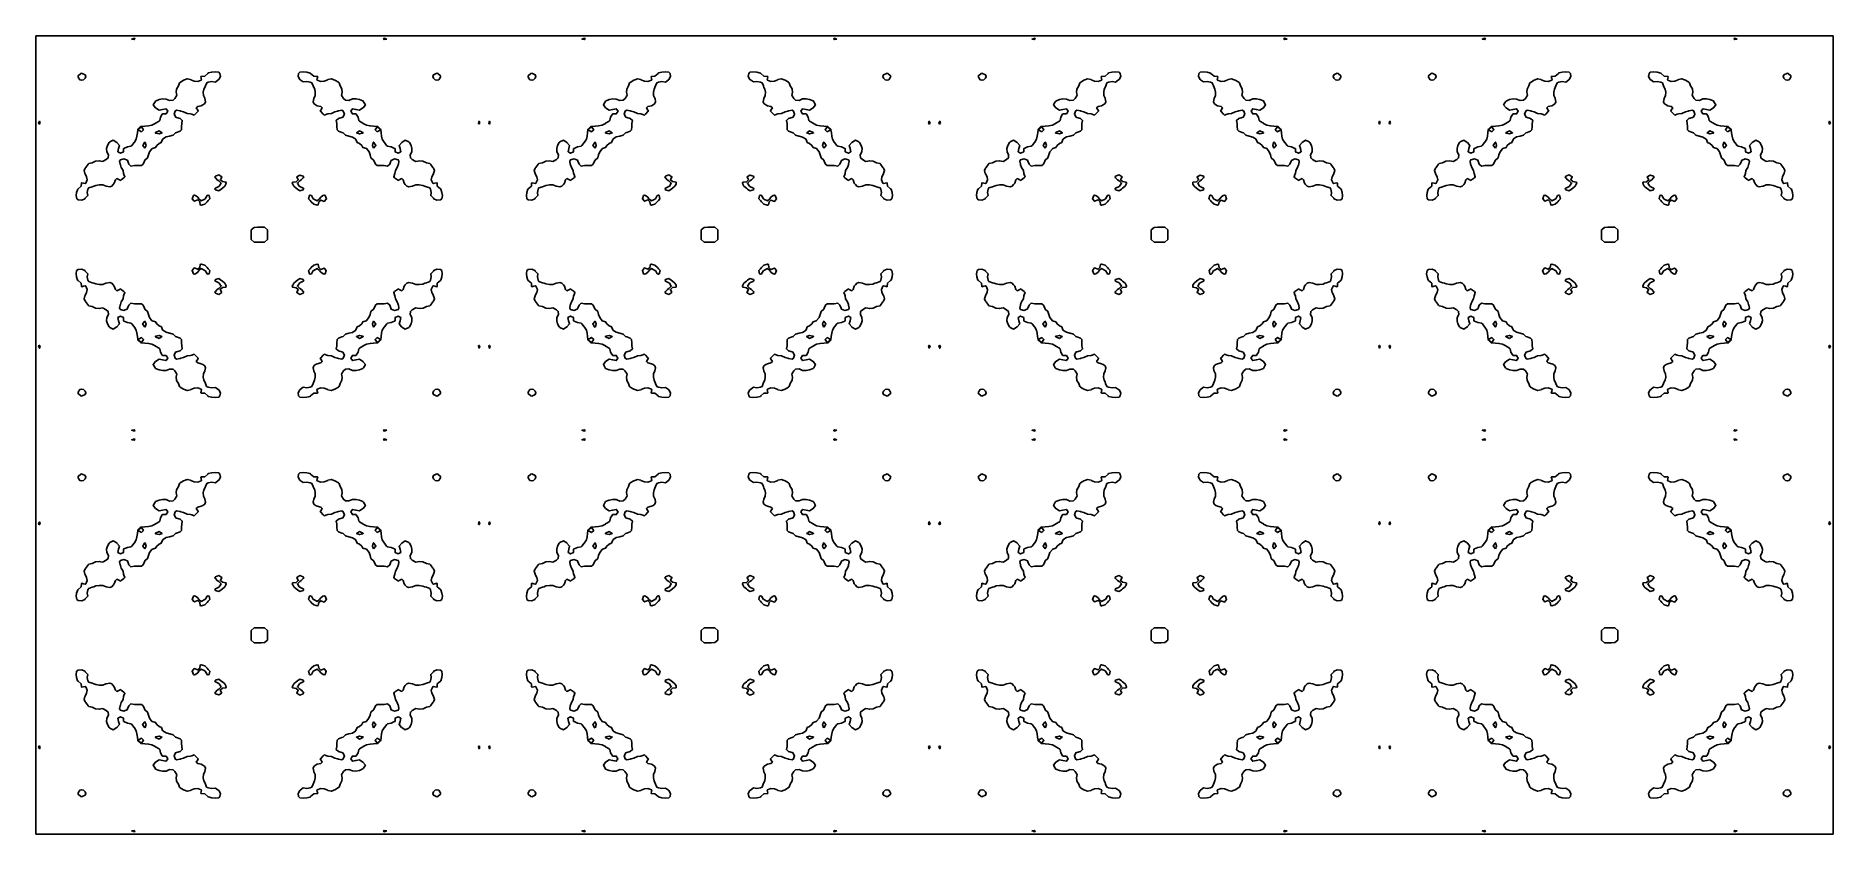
# Model space of a CAD drawing. Header units: metres. Extents: x 0 to 22.9, y 0 to 10.2.
import ezdxf

# ---------------------------------------------------------------- set-up
doc = ezdxf.new("R2010")
doc.units = ezdxf.units.M
doc.layers.add('APERTURE_BOUNDING_BOX', color=7, linetype='Continuous')
doc.layers.add('CONDUCTIVE_METASURFACE', color=1, linetype='Continuous')

msp = doc.modelspace()

# ---------------------------------------------------------------- linework, layer by layer
at = {"layer": 'APERTURE_BOUNDING_BOX'}
msp.add_lwpolyline([(0, 0), (22.86, 0), (22.86, 10.16), (0, 10.16), (0, 0)], dxfattribs=at)
at = {"layer": 'CONDUCTIVE_METASURFACE'}
for points in [[(1.259, 10.12), (1.253, 10.13), (1.219, 10.12), (1.253, 10.113), (1.259, 10.12)], [(4.462, 10.12), (4.429, 10.13), (4.423, 10.12), (4.429, 10.113), (4.462, 10.12)], [(6.985, 10.12), (6.979, 10.13), (6.945, 10.12), (6.979, 10.113), (6.985, 10.12)], [(10.188, 10.12), (10.155, 10.13), (10.149, 10.12), (10.155, 10.113), (10.188, 10.12)], [(12.711, 10.12), (12.705, 10.13), (12.671, 10.12), (12.705, 10.113), (12.711, 10.12)], [(15.915, 10.12), (15.881, 10.13), (15.875, 10.12), (15.881, 10.113), (15.915, 10.12)], [(18.437, 10.12), (18.431, 10.13), (18.397, 10.12), (18.431, 10.113), (18.437, 10.12)], [(21.641, 10.12), (21.607, 10.13), (21.602, 10.12), (21.607, 10.113), (21.641, 10.12)], [(0.621, 8.088), (0.626, 8.095), (0.658, 8.128), (0.652, 8.168), (0.661, 8.208), (0.671, 8.226), (0.716, 8.241), (0.737, 8.248), (0.761, 8.258), (0.805, 8.264), (0.85, 8.263), (0.893, 8.248), (0.895, 8.247), (0.939, 8.239), (0.964, 8.248), (0.984, 8.269), (0.997, 8.287), (1.011, 8.327), (1.029, 8.343), (1.063, 8.327), (1.074, 8.321), (1.083, 8.327), (1.118, 8.355), (1.131, 8.367), (1.118, 8.395), (1.114, 8.407), (1.108, 8.447), (1.086, 8.487), (1.074, 8.517), (1.071, 8.526), (1.063, 8.566), (1.074, 8.583), (1.118, 8.595), (1.163, 8.577), (1.167, 8.566), (1.182, 8.526), (1.208, 8.502), (1.253, 8.509), (1.297, 8.511), (1.342, 8.512), (1.362, 8.526), (1.38, 8.566), (1.387, 8.58), (1.42, 8.606), (1.432, 8.645), (1.432, 8.646), (1.445, 8.686), (1.476, 8.724), (1.482, 8.726), (1.521, 8.739), (1.536, 8.765), (1.566, 8.792), (1.595, 8.805), (1.61, 8.843), (1.611, 8.845), (1.655, 8.874), (1.7, 8.885), (1.7, 8.885), (1.745, 8.895), (1.774, 8.925), (1.789, 8.931), (1.834, 8.947), (1.851, 8.965), (1.852, 9.005), (1.854, 9.044), (1.862, 9.084), (1.834, 9.108), (1.789, 9.121), (1.779, 9.124), (1.757, 9.164), (1.771, 9.204), (1.789, 9.213), (1.834, 9.206), (1.844, 9.204), (1.879, 9.193), (1.924, 9.173), (1.968, 9.168), (1.981, 9.164), (2.013, 9.153), (2.027, 9.164), (2.058, 9.196), (2.065, 9.204), (2.058, 9.214), (2.04, 9.244), (2.058, 9.26), (2.103, 9.272), (2.124, 9.283), (2.147, 9.301), (2.157, 9.323), (2.148, 9.363), (2.147, 9.366), (2.13, 9.403), (2.129, 9.443), (2.136, 9.483), (2.147, 9.502), (2.155, 9.523), (2.172, 9.562), (2.192, 9.571), (2.237, 9.579), (2.282, 9.573), (2.319, 9.602), (2.326, 9.607), (2.347, 9.642), (2.341, 9.682), (2.326, 9.698), (2.282, 9.704), (2.237, 9.699), (2.192, 9.688), (2.187, 9.682), (2.147, 9.647), (2.103, 9.645), (2.098, 9.642), (2.103, 9.62), (2.108, 9.602), (2.103, 9.595), (2.058, 9.579), (2.013, 9.585), (1.97, 9.602), (1.968, 9.604), (1.924, 9.615), (1.891, 9.602), (1.879, 9.595), (1.834, 9.569), (1.825, 9.562), (1.813, 9.523), (1.789, 9.484), (1.789, 9.483), (1.785, 9.443), (1.789, 9.425), (1.793, 9.403), (1.789, 9.396), (1.768, 9.363), (1.745, 9.342), (1.7, 9.339), (1.655, 9.357), (1.61, 9.359), (1.566, 9.35), (1.521, 9.331), (1.515, 9.323), (1.492, 9.283), (1.521, 9.244), (1.521, 9.244), (1.566, 9.214), (1.61, 9.225), (1.655, 9.233), (1.677, 9.204), (1.655, 9.168), (1.61, 9.169), (1.606, 9.164), (1.583, 9.124), (1.576, 9.084), (1.566, 9.073), (1.521, 9.048), (1.518, 9.044), (1.476, 9.023), (1.432, 9.016), (1.387, 9.011), (1.342, 9.006), (1.332, 9.005), (1.297, 8.973), (1.296, 8.965), (1.29, 8.925), (1.285, 8.885), (1.276, 8.845), (1.253, 8.808), (1.249, 8.805), (1.22, 8.765), (1.208, 8.757), (1.163, 8.75), (1.118, 8.729), (1.113, 8.726), (1.114, 8.686), (1.074, 8.666), (1.041, 8.686), (1.051, 8.726), (1.062, 8.765), (1.029, 8.805), (1.029, 8.805), (0.984, 8.832), (0.939, 8.811), (0.93, 8.805), (0.91, 8.765), (0.898, 8.726), (0.9, 8.686), (0.921, 8.646), (0.918, 8.606), (0.895, 8.586), (0.857, 8.566), (0.85, 8.563), (0.827, 8.566), (0.805, 8.57), (0.761, 8.567), (0.757, 8.566), (0.716, 8.546), (0.671, 8.535), (0.663, 8.526), (0.634, 8.487), (0.626, 8.476), (0.612, 8.447), (0.624, 8.407), (0.626, 8.405), (0.645, 8.367), (0.652, 8.327), (0.634, 8.287), (0.626, 8.283), (0.606, 8.287), (0.582, 8.292), (0.578, 8.287), (0.576, 8.248), (0.537, 8.212), (0.531, 8.208), (0.518, 8.168), (0.513, 8.128), (0.519, 8.088), (0.537, 8.075), (0.582, 8.07), (0.621, 8.088)], [(0.603, 9.602), (0.626, 9.623), (0.634, 9.642), (0.626, 9.664), (0.59, 9.682), (0.582, 9.684), (0.569, 9.682), (0.537, 9.653), (0.535, 9.642), (0.537, 9.635), (0.557, 9.602), (0.582, 9.595), (0.603, 9.602)], [(5.163, 8.088), (5.17, 8.128), (5.164, 8.168), (5.151, 8.208), (5.145, 8.212), (5.105, 8.248), (5.104, 8.287), (5.1, 8.292), (5.076, 8.287), (5.055, 8.283), (5.048, 8.287), (5.029, 8.327), (5.036, 8.367), (5.055, 8.405), (5.057, 8.407), (5.069, 8.447), (5.055, 8.476), (5.047, 8.487), (5.018, 8.526), (5.01, 8.535), (4.966, 8.546), (4.923, 8.566), (4.921, 8.567), (4.876, 8.57), (4.856, 8.566), (4.831, 8.563), (4.824, 8.566), (4.787, 8.586), (4.763, 8.606), (4.76, 8.646), (4.78, 8.686), (4.782, 8.726), (4.772, 8.765), (4.751, 8.805), (4.742, 8.811), (4.697, 8.831), (4.653, 8.805), (4.653, 8.805), (4.619, 8.765), (4.631, 8.726), (4.641, 8.686), (4.608, 8.666), (4.568, 8.686), (4.569, 8.726), (4.563, 8.729), (4.518, 8.75), (4.474, 8.757), (4.461, 8.765), (4.433, 8.805), (4.429, 8.808), (4.405, 8.845), (4.396, 8.885), (4.392, 8.925), (4.386, 8.965), (4.384, 8.974), (4.348, 9.005), (4.339, 9.006), (4.295, 9.011), (4.25, 9.015), (4.205, 9.023), (4.163, 9.044), (4.16, 9.048), (4.116, 9.074), (4.106, 9.084), (4.098, 9.124), (4.075, 9.164), (4.071, 9.169), (4.026, 9.168), (4.004, 9.204), (4.026, 9.232), (4.071, 9.224), (4.116, 9.214), (4.16, 9.243), (4.161, 9.244), (4.19, 9.283), (4.167, 9.323), (4.16, 9.332), (4.116, 9.35), (4.071, 9.36), (4.026, 9.358), (3.981, 9.34), (3.937, 9.343), (3.914, 9.363), (3.892, 9.396), (3.888, 9.403), (3.892, 9.424), (3.897, 9.443), (3.893, 9.483), (3.892, 9.485), (3.869, 9.523), (3.857, 9.562), (3.847, 9.57), (3.803, 9.596), (3.791, 9.602), (3.758, 9.615), (3.713, 9.604), (3.711, 9.602), (3.668, 9.585), (3.624, 9.579), (3.579, 9.595), (3.574, 9.602), (3.579, 9.62), (3.584, 9.642), (3.579, 9.645), (3.534, 9.647), (3.494, 9.682), (3.489, 9.687), (3.445, 9.699), (3.4, 9.704), (3.355, 9.698), (3.341, 9.682), (3.334, 9.642), (3.355, 9.607), (3.363, 9.602), (3.4, 9.574), (3.445, 9.579), (3.489, 9.572), (3.51, 9.562), (3.527, 9.523), (3.534, 9.504), (3.546, 9.483), (3.553, 9.443), (3.552, 9.403), (3.534, 9.365), (3.534, 9.363), (3.525, 9.323), (3.534, 9.301), (3.558, 9.283), (3.579, 9.272), (3.624, 9.26), (3.642, 9.244), (3.624, 9.214), (3.617, 9.204), (3.624, 9.196), (3.654, 9.164), (3.668, 9.153), (3.7, 9.164), (3.713, 9.168), (3.758, 9.173), (3.803, 9.193), (3.837, 9.204), (3.847, 9.206), (3.892, 9.213), (3.91, 9.204), (3.924, 9.164), (3.904, 9.124), (3.892, 9.121), (3.847, 9.108), (3.82, 9.084), (3.828, 9.044), (3.829, 9.005), (3.831, 8.965), (3.847, 8.947), (3.892, 8.931), (3.907, 8.925), (3.937, 8.895), (3.98, 8.885), (3.981, 8.885), (4.026, 8.873), (4.069, 8.845), (4.071, 8.84), (4.086, 8.805), (4.116, 8.792), (4.145, 8.765), (4.16, 8.739), (4.203, 8.726), (4.205, 8.725), (4.237, 8.686), (4.25, 8.646), (4.25, 8.646), (4.261, 8.606), (4.295, 8.58), (4.302, 8.566), (4.319, 8.526), (4.339, 8.512), (4.384, 8.511), (4.429, 8.509), (4.474, 8.502), (4.5, 8.526), (4.515, 8.566), (4.518, 8.576), (4.563, 8.595), (4.608, 8.582), (4.618, 8.566), (4.61, 8.526), (4.608, 8.518), (4.595, 8.487), (4.573, 8.447), (4.567, 8.407), (4.563, 8.395), (4.551, 8.367), (4.563, 8.355), (4.599, 8.327), (4.608, 8.321), (4.619, 8.327), (4.653, 8.343), (4.671, 8.327), (4.684, 8.287), (4.697, 8.268), (4.717, 8.248), (4.742, 8.239), (4.787, 8.247), (4.79, 8.248), (4.831, 8.263), (4.876, 8.263), (4.921, 8.257), (4.943, 8.248), (4.966, 8.24), (5.01, 8.226), (5.02, 8.208), (5.029, 8.168), (5.022, 8.128), (5.055, 8.095), (5.06, 8.088), (5.1, 8.07), (5.145, 8.075), (5.163, 8.088)], [(5.124, 9.602), (5.145, 9.635), (5.147, 9.642), (5.145, 9.653), (5.112, 9.682), (5.1, 9.684), (5.092, 9.682), (5.055, 9.664), (5.047, 9.642), (5.055, 9.623), (5.078, 9.602), (5.1, 9.595), (5.124, 9.602)], [(6.347, 8.088), (6.352, 8.095), (6.384, 8.128), (6.378, 8.168), (6.387, 8.208), (6.397, 8.226), (6.442, 8.241), (6.463, 8.248), (6.487, 8.258), (6.531, 8.264), (6.576, 8.263), (6.619, 8.248), (6.621, 8.247), (6.666, 8.239), (6.69, 8.248), (6.71, 8.269), (6.724, 8.287), (6.737, 8.327), (6.755, 8.343), (6.789, 8.327), (6.8, 8.321), (6.809, 8.327), (6.845, 8.355), (6.857, 8.367), (6.845, 8.395), (6.84, 8.407), (6.835, 8.447), (6.812, 8.487), (6.8, 8.517), (6.797, 8.526), (6.79, 8.566), (6.8, 8.583), (6.845, 8.595), (6.889, 8.577), (6.893, 8.566), (6.908, 8.526), (6.934, 8.502), (6.979, 8.509), (7.024, 8.511), (7.068, 8.512), (7.088, 8.526), (7.106, 8.566), (7.113, 8.58), (7.147, 8.606), (7.158, 8.645), (7.158, 8.646), (7.171, 8.686), (7.202, 8.724), (7.208, 8.726), (7.247, 8.739), (7.263, 8.765), (7.292, 8.792), (7.321, 8.805), (7.337, 8.843), (7.337, 8.845), (7.381, 8.874), (7.426, 8.885), (7.426, 8.885), (7.471, 8.895), (7.5, 8.925), (7.516, 8.931), (7.56, 8.947), (7.577, 8.965), (7.578, 9.005), (7.58, 9.044), (7.588, 9.084), (7.56, 9.108), (7.516, 9.121), (7.505, 9.124), (7.484, 9.164), (7.497, 9.204), (7.516, 9.213), (7.56, 9.206), (7.57, 9.204), (7.605, 9.193), (7.65, 9.173), (7.695, 9.168), (7.708, 9.164), (7.739, 9.153), (7.753, 9.164), (7.784, 9.196), (7.791, 9.204), (7.784, 9.214), (7.766, 9.244), (7.784, 9.26), (7.829, 9.272), (7.85, 9.283), (7.874, 9.301), (7.883, 9.323), (7.875, 9.363), (7.874, 9.366), (7.856, 9.403), (7.856, 9.443), (7.863, 9.483), (7.874, 9.502), (7.881, 9.523), (7.898, 9.562), (7.918, 9.571), (7.963, 9.579), (8.008, 9.573), (8.045, 9.602), (8.052, 9.607), (8.073, 9.642), (8.067, 9.682), (8.052, 9.698), (8.008, 9.704), (7.963, 9.699), (7.918, 9.688), (7.913, 9.682), (7.874, 9.647), (7.829, 9.645), (7.824, 9.642), (7.829, 9.62), (7.834, 9.602), (7.829, 9.595), (7.784, 9.579), (7.739, 9.585), (7.696, 9.602), (7.695, 9.604), (7.65, 9.615), (7.617, 9.602), (7.605, 9.595), (7.56, 9.569), (7.551, 9.562), (7.539, 9.523), (7.516, 9.484), (7.515, 9.483), (7.511, 9.443), (7.516, 9.425), (7.52, 9.403), (7.516, 9.396), (7.494, 9.363), (7.471, 9.342), (7.426, 9.339), (7.381, 9.357), (7.337, 9.359), (7.292, 9.35), (7.247, 9.331), (7.241, 9.323), (7.218, 9.283), (7.247, 9.244), (7.247, 9.244), (7.292, 9.214), (7.337, 9.225), (7.381, 9.233), (7.404, 9.204), (7.381, 9.168), (7.337, 9.169), (7.332, 9.164), (7.309, 9.124), (7.302, 9.084), (7.292, 9.073), (7.247, 9.048), (7.245, 9.044), (7.202, 9.023), (7.158, 9.016), (7.113, 9.011), (7.068, 9.006), (7.058, 9.005), (7.024, 8.973), (7.022, 8.965), (7.016, 8.925), (7.011, 8.885), (7.003, 8.845), (6.979, 8.808), (6.975, 8.805), (6.946, 8.765), (6.934, 8.757), (6.889, 8.75), (6.845, 8.729), (6.839, 8.726), (6.84, 8.686), (6.8, 8.666), (6.768, 8.686), (6.777, 8.726), (6.788, 8.765), (6.755, 8.805), (6.755, 8.805), (6.71, 8.832), (6.666, 8.811), (6.656, 8.805), (6.636, 8.765), (6.625, 8.726), (6.626, 8.686), (6.647, 8.646), (6.644, 8.606), (6.621, 8.586), (6.584, 8.566), (6.576, 8.563), (6.553, 8.566), (6.531, 8.57), (6.487, 8.567), (6.484, 8.566), (6.442, 8.546), (6.397, 8.535), (6.389, 8.526), (6.36, 8.487), (6.352, 8.476), (6.338, 8.447), (6.35, 8.407), (6.352, 8.405), (6.372, 8.367), (6.378, 8.327), (6.36, 8.287), (6.352, 8.283), (6.332, 8.287), (6.308, 8.292), (6.304, 8.287), (6.303, 8.248), (6.263, 8.212), (6.257, 8.208), (6.244, 8.168), (6.239, 8.128), (6.245, 8.088), (6.263, 8.075), (6.308, 8.07), (6.347, 8.088)], [(6.329, 9.602), (6.352, 9.623), (6.36, 9.642), (6.352, 9.664), (6.316, 9.682), (6.308, 9.684), (6.296, 9.682), (6.263, 9.653), (6.261, 9.642), (6.263, 9.635), (6.284, 9.602), (6.308, 9.595), (6.329, 9.602)], [(10.889, 8.088), (10.896, 8.128), (10.89, 8.168), (10.877, 8.208), (10.871, 8.212), (10.831, 8.248), (10.83, 8.287), (10.826, 8.292), (10.802, 8.287), (10.781, 8.283), (10.774, 8.287), (10.755, 8.327), (10.762, 8.367), (10.781, 8.405), (10.783, 8.407), (10.795, 8.447), (10.781, 8.476), (10.774, 8.487), (10.744, 8.526), (10.737, 8.535), (10.692, 8.546), (10.649, 8.566), (10.647, 8.567), (10.602, 8.57), (10.582, 8.566), (10.558, 8.563), (10.55, 8.566), (10.513, 8.586), (10.489, 8.606), (10.486, 8.646), (10.506, 8.686), (10.509, 8.726), (10.498, 8.765), (10.477, 8.805), (10.468, 8.811), (10.423, 8.831), (10.379, 8.805), (10.379, 8.805), (10.346, 8.765), (10.357, 8.726), (10.367, 8.686), (10.334, 8.666), (10.294, 8.686), (10.295, 8.726), (10.289, 8.729), (10.245, 8.75), (10.2, 8.757), (10.188, 8.765), (10.159, 8.805), (10.155, 8.808), (10.131, 8.845), (10.123, 8.885), (10.118, 8.925), (10.112, 8.965), (10.11, 8.974), (10.074, 9.005), (10.066, 9.006), (10.021, 9.011), (9.976, 9.015), (9.931, 9.023), (9.889, 9.044), (9.887, 9.048), (9.842, 9.074), (9.832, 9.084), (9.825, 9.124), (9.801, 9.164), (9.797, 9.169), (9.752, 9.168), (9.73, 9.204), (9.752, 9.232), (9.797, 9.224), (9.842, 9.214), (9.887, 9.243), (9.887, 9.244), (9.916, 9.283), (9.893, 9.323), (9.887, 9.332), (9.842, 9.35), (9.797, 9.36), (9.752, 9.358), (9.708, 9.34), (9.663, 9.343), (9.64, 9.363), (9.618, 9.396), (9.614, 9.403), (9.618, 9.424), (9.623, 9.443), (9.619, 9.483), (9.618, 9.485), (9.596, 9.523), (9.583, 9.562), (9.573, 9.57), (9.529, 9.596), (9.517, 9.602), (9.484, 9.615), (9.439, 9.604), (9.437, 9.602), (9.395, 9.585), (9.35, 9.579), (9.305, 9.595), (9.3, 9.602), (9.305, 9.62), (9.31, 9.642), (9.305, 9.645), (9.26, 9.647), (9.22, 9.682), (9.216, 9.687), (9.171, 9.699), (9.126, 9.704), (9.081, 9.698), (9.067, 9.682), (9.061, 9.642), (9.081, 9.607), (9.089, 9.602), (9.126, 9.574), (9.171, 9.579), (9.216, 9.572), (9.236, 9.562), (9.253, 9.523), (9.26, 9.504), (9.272, 9.483), (9.279, 9.443), (9.278, 9.403), (9.26, 9.365), (9.26, 9.363), (9.251, 9.323), (9.26, 9.301), (9.284, 9.283), (9.305, 9.272), (9.35, 9.26), (9.368, 9.244), (9.35, 9.214), (9.343, 9.204), (9.35, 9.196), (9.381, 9.164), (9.395, 9.153), (9.426, 9.164), (9.439, 9.168), (9.484, 9.173), (9.529, 9.193), (9.563, 9.204), (9.573, 9.206), (9.618, 9.213), (9.637, 9.204), (9.65, 9.164), (9.631, 9.124), (9.618, 9.121), (9.573, 9.108), (9.546, 9.084), (9.554, 9.044), (9.556, 9.005), (9.557, 8.965), (9.573, 8.947), (9.618, 8.931), (9.634, 8.925), (9.663, 8.895), (9.706, 8.885), (9.708, 8.885), (9.752, 8.873), (9.796, 8.845), (9.797, 8.84), (9.812, 8.805), (9.842, 8.792), (9.871, 8.765), (9.887, 8.739), (9.929, 8.726), (9.931, 8.725), (9.963, 8.686), (9.976, 8.646), (9.976, 8.646), (9.988, 8.606), (10.021, 8.58), (10.028, 8.566), (10.045, 8.526), (10.066, 8.512), (10.11, 8.511), (10.155, 8.509), (10.2, 8.502), (10.226, 8.526), (10.241, 8.566), (10.245, 8.576), (10.289, 8.595), (10.334, 8.582), (10.344, 8.566), (10.337, 8.526), (10.334, 8.518), (10.322, 8.487), (10.299, 8.447), (10.294, 8.407), (10.289, 8.395), (10.277, 8.367), (10.289, 8.355), (10.325, 8.327), (10.334, 8.321), (10.345, 8.327), (10.379, 8.343), (10.397, 8.327), (10.41, 8.287), (10.423, 8.268), (10.443, 8.248), (10.468, 8.239), (10.513, 8.247), (10.516, 8.248), (10.558, 8.263), (10.602, 8.263), (10.647, 8.257), (10.669, 8.248), (10.692, 8.24), (10.737, 8.226), (10.746, 8.208), (10.755, 8.168), (10.748, 8.128), (10.781, 8.095), (10.786, 8.088), (10.826, 8.07), (10.871, 8.075), (10.889, 8.088)], [(10.851, 9.602), (10.871, 9.635), (10.873, 9.642), (10.871, 9.653), (10.838, 9.682), (10.826, 9.684), (10.818, 9.682), (10.781, 9.664), (10.774, 9.642), (10.781, 9.623), (10.804, 9.602), (10.826, 9.595), (10.851, 9.602)], [(12.073, 8.088), (12.079, 8.095), (12.111, 8.128), (12.104, 8.168), (12.113, 8.208), (12.123, 8.226), (12.168, 8.241), (12.189, 8.248), (12.213, 8.258), (12.258, 8.264), (12.302, 8.263), (12.345, 8.248), (12.347, 8.247), (12.392, 8.239), (12.417, 8.248), (12.437, 8.269), (12.45, 8.287), (12.463, 8.327), (12.481, 8.343), (12.515, 8.327), (12.526, 8.321), (12.535, 8.327), (12.571, 8.355), (12.583, 8.367), (12.571, 8.395), (12.566, 8.407), (12.561, 8.447), (12.538, 8.487), (12.526, 8.517), (12.523, 8.526), (12.516, 8.566), (12.526, 8.583), (12.571, 8.595), (12.615, 8.577), (12.619, 8.566), (12.634, 8.526), (12.66, 8.502), (12.705, 8.509), (12.75, 8.511), (12.794, 8.512), (12.815, 8.526), (12.832, 8.566), (12.839, 8.58), (12.873, 8.606), (12.884, 8.645), (12.884, 8.646), (12.897, 8.686), (12.929, 8.724), (12.934, 8.726), (12.973, 8.739), (12.989, 8.765), (13.018, 8.792), (13.048, 8.805), (13.063, 8.843), (13.063, 8.845), (13.108, 8.874), (13.152, 8.885), (13.152, 8.885), (13.197, 8.895), (13.226, 8.925), (13.242, 8.931), (13.287, 8.947), (13.303, 8.965), (13.304, 9.005), (13.306, 9.044), (13.314, 9.084), (13.287, 9.108), (13.242, 9.121), (13.231, 9.124), (13.21, 9.164), (13.224, 9.204), (13.242, 9.213), (13.287, 9.206), (13.296, 9.204), (13.331, 9.193), (13.376, 9.173), (13.421, 9.168), (13.434, 9.164), (13.465, 9.153), (13.479, 9.164), (13.51, 9.196), (13.517, 9.204), (13.51, 9.214), (13.492, 9.244), (13.51, 9.26), (13.555, 9.272), (13.576, 9.283), (13.6, 9.301), (13.609, 9.323), (13.601, 9.363), (13.6, 9.366), (13.583, 9.403), (13.582, 9.443), (13.589, 9.483), (13.6, 9.502), (13.608, 9.523), (13.624, 9.562), (13.644, 9.571), (13.689, 9.579), (13.734, 9.573), (13.771, 9.602), (13.779, 9.607), (13.799, 9.642), (13.793, 9.682), (13.779, 9.698), (13.734, 9.704), (13.689, 9.699), (13.644, 9.688), (13.64, 9.682), (13.6, 9.647), (13.555, 9.645), (13.55, 9.642), (13.555, 9.62), (13.56, 9.602), (13.555, 9.595), (13.51, 9.579), (13.465, 9.585), (13.423, 9.602), (13.421, 9.604), (13.376, 9.615), (13.344, 9.602), (13.331, 9.595), (13.287, 9.569), (13.277, 9.562), (13.265, 9.523), (13.242, 9.484), (13.241, 9.483), (13.237, 9.443), (13.242, 9.425), (13.246, 9.403), (13.242, 9.396), (13.22, 9.363), (13.197, 9.342), (13.152, 9.339), (13.108, 9.357), (13.063, 9.359), (13.018, 9.35), (12.973, 9.331), (12.967, 9.323), (12.944, 9.283), (12.973, 9.244), (12.974, 9.244), (13.018, 9.214), (13.063, 9.225), (13.108, 9.233), (13.13, 9.204), (13.108, 9.168), (13.063, 9.169), (13.059, 9.164), (13.035, 9.124), (13.028, 9.084), (13.018, 9.073), (12.973, 9.048), (12.971, 9.044), (12.929, 9.023), (12.884, 9.016), (12.839, 9.011), (12.794, 9.006), (12.784, 9.005), (12.75, 8.973), (12.748, 8.965), (12.743, 8.925), (12.738, 8.885), (12.729, 8.845), (12.705, 8.808), (12.701, 8.805), (12.672, 8.765), (12.66, 8.757), (12.615, 8.75), (12.571, 8.729), (12.565, 8.726), (12.566, 8.686), (12.526, 8.666), (12.494, 8.686), (12.503, 8.726), (12.515, 8.765), (12.481, 8.805), (12.481, 8.805), (12.437, 8.832), (12.392, 8.811), (12.382, 8.805), (12.362, 8.765), (12.351, 8.726), (12.353, 8.686), (12.373, 8.646), (12.37, 8.606), (12.347, 8.586), (12.31, 8.566), (12.302, 8.563), (12.279, 8.566), (12.258, 8.57), (12.213, 8.567), (12.21, 8.566), (12.168, 8.546), (12.123, 8.535), (12.115, 8.526), (12.086, 8.487), (12.079, 8.476), (12.064, 8.447), (12.076, 8.407), (12.079, 8.405), (12.098, 8.367), (12.105, 8.327), (12.086, 8.287), (12.079, 8.283), (12.058, 8.287), (12.034, 8.292), (12.03, 8.287), (12.029, 8.248), (11.989, 8.212), (11.983, 8.208), (11.97, 8.168), (11.965, 8.128), (11.971, 8.088), (11.989, 8.075), (12.034, 8.07), (12.073, 8.088)], [(12.056, 9.602), (12.079, 9.623), (12.087, 9.642), (12.079, 9.664), (12.042, 9.682), (12.034, 9.684), (12.022, 9.682), (11.989, 9.653), (11.987, 9.642), (11.989, 9.635), (12.01, 9.602), (12.034, 9.595), (12.056, 9.602)], [(16.615, 8.088), (16.622, 8.128), (16.616, 8.168), (16.604, 8.208), (16.597, 8.212), (16.558, 8.248), (16.556, 8.287), (16.552, 8.292), (16.528, 8.287), (16.508, 8.283), (16.5, 8.287), (16.482, 8.327), (16.488, 8.367), (16.508, 8.405), (16.51, 8.407), (16.522, 8.447), (16.508, 8.476), (16.5, 8.487), (16.471, 8.526), (16.463, 8.535), (16.418, 8.546), (16.375, 8.566), (16.373, 8.567), (16.329, 8.57), (16.308, 8.566), (16.284, 8.563), (16.276, 8.566), (16.239, 8.586), (16.216, 8.606), (16.212, 8.646), (16.232, 8.686), (16.235, 8.726), (16.224, 8.765), (16.204, 8.805), (16.194, 8.811), (16.15, 8.831), (16.105, 8.805), (16.105, 8.805), (16.072, 8.765), (16.084, 8.726), (16.093, 8.686), (16.06, 8.666), (16.02, 8.686), (16.021, 8.726), (16.015, 8.729), (15.971, 8.75), (15.926, 8.757), (15.914, 8.765), (15.885, 8.805), (15.881, 8.808), (15.857, 8.845), (15.849, 8.885), (15.844, 8.925), (15.838, 8.965), (15.836, 8.974), (15.801, 9.005), (15.792, 9.006), (15.747, 9.011), (15.702, 9.015), (15.658, 9.023), (15.616, 9.044), (15.613, 9.048), (15.568, 9.074), (15.558, 9.084), (15.551, 9.124), (15.527, 9.164), (15.523, 9.169), (15.479, 9.168), (15.457, 9.204), (15.479, 9.232), (15.523, 9.224), (15.568, 9.214), (15.613, 9.243), (15.613, 9.244), (15.642, 9.283), (15.619, 9.323), (15.613, 9.332), (15.568, 9.35), (15.523, 9.36), (15.479, 9.358), (15.434, 9.34), (15.389, 9.343), (15.367, 9.363), (15.344, 9.396), (15.341, 9.403), (15.344, 9.424), (15.349, 9.443), (15.345, 9.483), (15.344, 9.485), (15.322, 9.523), (15.31, 9.562), (15.3, 9.57), (15.255, 9.596), (15.243, 9.602), (15.21, 9.615), (15.165, 9.604), (15.163, 9.602), (15.121, 9.585), (15.076, 9.579), (15.031, 9.595), (15.026, 9.602), (15.031, 9.62), (15.036, 9.642), (15.031, 9.645), (14.986, 9.647), (14.946, 9.682), (14.942, 9.687), (14.897, 9.699), (14.852, 9.704), (14.808, 9.698), (14.793, 9.682), (14.787, 9.642), (14.808, 9.607), (14.815, 9.602), (14.852, 9.574), (14.897, 9.579), (14.942, 9.572), (14.963, 9.562), (14.979, 9.523), (14.986, 9.504), (14.998, 9.483), (15.005, 9.443), (15.004, 9.403), (14.986, 9.365), (14.986, 9.363), (14.977, 9.323), (14.986, 9.301), (15.01, 9.283), (15.031, 9.272), (15.076, 9.26), (15.094, 9.244), (15.076, 9.214), (15.069, 9.204), (15.076, 9.196), (15.107, 9.164), (15.121, 9.153), (15.152, 9.164), (15.165, 9.168), (15.21, 9.173), (15.255, 9.193), (15.29, 9.204), (15.3, 9.206), (15.344, 9.213), (15.363, 9.204), (15.377, 9.164), (15.357, 9.124), (15.344, 9.121), (15.3, 9.108), (15.272, 9.084), (15.28, 9.044), (15.282, 9.005), (15.283, 8.965), (15.3, 8.947), (15.344, 8.931), (15.36, 8.925), (15.389, 8.895), (15.432, 8.885), (15.434, 8.885), (15.479, 8.873), (15.522, 8.845), (15.523, 8.84), (15.538, 8.805), (15.568, 8.792), (15.598, 8.765), (15.613, 8.739), (15.656, 8.726), (15.658, 8.725), (15.689, 8.686), (15.702, 8.646), (15.703, 8.646), (15.714, 8.606), (15.747, 8.58), (15.754, 8.566), (15.772, 8.526), (15.792, 8.512), (15.836, 8.511), (15.881, 8.509), (15.926, 8.502), (15.952, 8.526), (15.968, 8.566), (15.971, 8.576), (16.015, 8.595), (16.06, 8.582), (16.07, 8.566), (16.063, 8.526), (16.06, 8.518), (16.048, 8.487), (16.025, 8.447), (16.02, 8.407), (16.015, 8.395), (16.003, 8.367), (16.015, 8.355), (16.051, 8.327), (16.06, 8.321), (16.071, 8.327), (16.105, 8.343), (16.123, 8.327), (16.136, 8.287), (16.15, 8.268), (16.169, 8.248), (16.194, 8.239), (16.239, 8.247), (16.242, 8.248), (16.284, 8.263), (16.329, 8.263), (16.373, 8.257), (16.396, 8.248), (16.418, 8.24), (16.463, 8.226), (16.473, 8.208), (16.481, 8.168), (16.474, 8.128), (16.508, 8.095), (16.512, 8.088), (16.552, 8.07), (16.597, 8.075), (16.615, 8.088)], [(16.577, 9.602), (16.597, 9.635), (16.599, 9.642), (16.597, 9.653), (16.564, 9.682), (16.552, 9.684), (16.544, 9.682), (16.508, 9.664), (16.5, 9.642), (16.508, 9.623), (16.531, 9.602), (16.552, 9.595), (16.577, 9.602)], [(17.799, 8.088), (17.805, 8.095), (17.837, 8.128), (17.831, 8.168), (17.839, 8.208), (17.85, 8.226), (17.894, 8.241), (17.915, 8.248), (17.939, 8.258), (17.984, 8.264), (18.029, 8.263), (18.071, 8.248), (18.073, 8.247), (18.118, 8.239), (18.143, 8.248), (18.163, 8.269), (18.176, 8.287), (18.189, 8.327), (18.207, 8.343), (18.241, 8.327), (18.252, 8.321), (18.261, 8.327), (18.297, 8.355), (18.309, 8.367), (18.297, 8.395), (18.293, 8.407), (18.287, 8.447), (18.265, 8.487), (18.252, 8.517), (18.249, 8.526), (18.242, 8.566), (18.252, 8.583), (18.297, 8.595), (18.342, 8.577), (18.345, 8.566), (18.36, 8.526), (18.386, 8.502), (18.431, 8.509), (18.476, 8.511), (18.521, 8.512), (18.541, 8.526), (18.558, 8.566), (18.565, 8.58), (18.599, 8.606), (18.61, 8.645), (18.61, 8.646), (18.624, 8.686), (18.655, 8.724), (18.66, 8.726), (18.7, 8.739), (18.715, 8.765), (18.744, 8.792), (18.774, 8.805), (18.789, 8.843), (18.79, 8.845), (18.834, 8.874), (18.878, 8.885), (18.879, 8.885), (18.923, 8.895), (18.952, 8.925), (18.968, 8.931), (19.013, 8.947), (19.029, 8.965), (19.031, 9.005), (19.032, 9.044), (19.04, 9.084), (19.013, 9.108), (18.968, 9.121), (18.957, 9.124), (18.936, 9.164), (18.95, 9.204), (18.968, 9.213), (19.013, 9.206), (19.022, 9.204), (19.057, 9.193), (19.102, 9.173), (19.147, 9.168), (19.16, 9.164), (19.192, 9.153), (19.206, 9.164), (19.236, 9.196), (19.243, 9.204), (19.236, 9.214), (19.218, 9.244), (19.236, 9.26), (19.281, 9.272), (19.302, 9.283), (19.326, 9.301), (19.335, 9.323), (19.327, 9.363), (19.326, 9.366), (19.309, 9.403), (19.308, 9.443), (19.315, 9.483), (19.326, 9.502), (19.334, 9.523), (19.351, 9.562), (19.371, 9.571), (19.415, 9.579), (19.46, 9.573), (19.498, 9.602), (19.505, 9.607), (19.526, 9.642), (19.519, 9.682), (19.505, 9.698), (19.46, 9.704), (19.415, 9.699), (19.371, 9.688), (19.366, 9.682), (19.326, 9.647), (19.281, 9.645), (19.276, 9.642), (19.281, 9.62), (19.286, 9.602), (19.281, 9.595), (19.236, 9.579), (19.192, 9.585), (19.149, 9.602), (19.147, 9.604), (19.102, 9.615), (19.07, 9.602), (19.057, 9.595), (19.013, 9.569), (19.003, 9.562), (18.991, 9.523), (18.968, 9.484), (18.967, 9.483), (18.964, 9.443), (18.968, 9.425), (18.972, 9.403), (18.968, 9.396), (18.946, 9.363), (18.923, 9.342), (18.879, 9.339), (18.834, 9.357), (18.789, 9.359), (18.744, 9.35), (18.7, 9.331), (18.693, 9.323), (18.67, 9.283), (18.7, 9.244), (18.7, 9.244), (18.744, 9.214), (18.789, 9.225), (18.834, 9.233), (18.856, 9.204), (18.834, 9.168), (18.789, 9.169), (18.785, 9.164), (18.761, 9.124), (18.754, 9.084), (18.744, 9.073), (18.7, 9.048), (18.697, 9.044), (18.655, 9.023), (18.61, 9.016), (18.565, 9.011), (18.521, 9.006), (18.51, 9.005), (18.476, 8.973), (18.474, 8.965), (18.469, 8.925), (18.464, 8.885), (18.455, 8.845), (18.431, 8.808), (18.427, 8.805), (18.398, 8.765), (18.386, 8.757), (18.342, 8.75), (18.297, 8.729), (18.292, 8.726), (18.292, 8.686), (18.252, 8.666), (18.22, 8.686), (18.229, 8.726), (18.241, 8.765), (18.208, 8.805), (18.207, 8.805), (18.163, 8.832), (18.118, 8.811), (18.109, 8.805), (18.088, 8.765), (18.077, 8.726), (18.079, 8.686), (18.099, 8.646), (18.096, 8.606), (18.073, 8.586), (18.036, 8.566), (18.029, 8.563), (18.005, 8.566), (17.984, 8.57), (17.939, 8.567), (17.936, 8.566), (17.894, 8.546), (17.85, 8.535), (17.841, 8.526), (17.812, 8.487), (17.805, 8.476), (17.79, 8.447), (17.802, 8.407), (17.805, 8.405), (17.824, 8.367), (17.831, 8.327), (17.813, 8.287), (17.805, 8.283), (17.785, 8.287), (17.76, 8.292), (17.756, 8.287), (17.755, 8.248), (17.715, 8.212), (17.709, 8.208), (17.696, 8.168), (17.691, 8.128), (17.697, 8.088), (17.715, 8.075), (17.76, 8.07), (17.799, 8.088)], [(17.782, 9.602), (17.805, 9.623), (17.813, 9.642), (17.805, 9.664), (17.768, 9.682), (17.76, 9.684), (17.748, 9.682), (17.715, 9.653), (17.713, 9.642), (17.715, 9.635), (17.736, 9.602), (17.76, 9.595), (17.782, 9.602)], [(22.342, 8.088), (22.348, 8.128), (22.343, 8.168), (22.33, 8.208), (22.323, 8.212), (22.284, 8.248), (22.282, 8.287), (22.278, 8.292), (22.254, 8.287), (22.234, 8.283), (22.226, 8.287), (22.208, 8.327), (22.215, 8.367), (22.234, 8.405), (22.236, 8.407), (22.248, 8.447), (22.234, 8.476), (22.226, 8.487), (22.197, 8.526), (22.189, 8.535), (22.144, 8.546), (22.101, 8.566), (22.099, 8.567), (22.055, 8.57), (22.034, 8.566), (22.01, 8.563), (22.003, 8.566), (21.965, 8.586), (21.942, 8.606), (21.938, 8.646), (21.958, 8.686), (21.961, 8.726), (21.95, 8.765), (21.93, 8.805), (21.921, 8.811), (21.876, 8.831), (21.831, 8.805), (21.831, 8.805), (21.798, 8.765), (21.81, 8.726), (21.819, 8.686), (21.786, 8.666), (21.746, 8.686), (21.747, 8.726), (21.742, 8.729), (21.697, 8.75), (21.652, 8.757), (21.64, 8.765), (21.611, 8.805), (21.607, 8.808), (21.584, 8.845), (21.575, 8.885), (21.57, 8.925), (21.565, 8.965), (21.563, 8.974), (21.527, 9.005), (21.518, 9.006), (21.473, 9.011), (21.428, 9.015), (21.384, 9.023), (21.342, 9.044), (21.339, 9.048), (21.294, 9.074), (21.284, 9.084), (21.277, 9.124), (21.254, 9.164), (21.25, 9.169), (21.205, 9.168), (21.183, 9.204), (21.205, 9.232), (21.25, 9.224), (21.294, 9.214), (21.339, 9.243), (21.339, 9.244), (21.369, 9.283), (21.345, 9.323), (21.339, 9.332), (21.294, 9.35), (21.25, 9.36), (21.205, 9.358), (21.16, 9.34), (21.115, 9.343), (21.093, 9.363), (21.071, 9.396), (21.067, 9.403), (21.071, 9.424), (21.075, 9.443), (21.072, 9.483), (21.071, 9.485), (21.048, 9.523), (21.036, 9.562), (21.026, 9.57), (20.981, 9.596), (20.969, 9.602), (20.936, 9.615), (20.892, 9.604), (20.89, 9.602), (20.847, 9.585), (20.802, 9.579), (20.757, 9.595), (20.752, 9.602), (20.757, 9.62), (20.762, 9.642), (20.757, 9.645), (20.713, 9.647), (20.672, 9.682), (20.668, 9.687), (20.623, 9.699), (20.578, 9.704), (20.534, 9.698), (20.519, 9.682), (20.513, 9.642), (20.534, 9.607), (20.542, 9.602), (20.578, 9.574), (20.623, 9.579), (20.668, 9.572), (20.689, 9.562), (20.705, 9.523), (20.713, 9.504), (20.724, 9.483), (20.731, 9.443), (20.73, 9.403), (20.713, 9.365), (20.712, 9.363), (20.704, 9.323), (20.713, 9.301), (20.736, 9.283), (20.757, 9.272), (20.802, 9.26), (20.82, 9.244), (20.802, 9.214), (20.795, 9.204), (20.802, 9.196), (20.833, 9.164), (20.847, 9.153), (20.878, 9.164), (20.892, 9.168), (20.936, 9.173), (20.981, 9.193), (21.016, 9.204), (21.026, 9.206), (21.071, 9.213), (21.089, 9.204), (21.103, 9.164), (21.083, 9.124), (21.071, 9.121), (21.026, 9.108), (20.999, 9.084), (21.006, 9.044), (21.008, 9.005), (21.009, 8.965), (21.026, 8.947), (21.071, 8.931), (21.086, 8.925), (21.115, 8.895), (21.158, 8.885), (21.16, 8.885), (21.205, 8.873), (21.248, 8.845), (21.25, 8.84), (21.264, 8.805), (21.294, 8.792), (21.324, 8.765), (21.339, 8.739), (21.382, 8.726), (21.384, 8.725), (21.416, 8.686), (21.428, 8.646), (21.429, 8.646), (21.44, 8.606), (21.473, 8.58), (21.48, 8.566), (21.498, 8.526), (21.518, 8.512), (21.563, 8.511), (21.607, 8.509), (21.652, 8.502), (21.679, 8.526), (21.694, 8.566), (21.697, 8.576), (21.742, 8.595), (21.786, 8.582), (21.797, 8.566), (21.789, 8.526), (21.786, 8.518), (21.774, 8.487), (21.751, 8.447), (21.746, 8.407), (21.742, 8.395), (21.729, 8.367), (21.742, 8.355), (21.777, 8.327), (21.786, 8.321), (21.798, 8.327), (21.831, 8.343), (21.849, 8.327), (21.863, 8.287), (21.876, 8.268), (21.895, 8.248), (21.921, 8.239), (21.965, 8.247), (21.969, 8.248), (22.01, 8.263), (22.055, 8.263), (22.099, 8.257), (22.122, 8.248), (22.144, 8.24), (22.189, 8.226), (22.199, 8.208), (22.207, 8.168), (22.201, 8.128), (22.234, 8.095), (22.239, 8.088), (22.278, 8.07), (22.323, 8.075), (22.342, 8.088)], [(22.303, 9.602), (22.323, 9.635), (22.325, 9.642), (22.323, 9.653), (22.291, 9.682), (22.278, 9.684), (22.27, 9.682), (22.234, 9.664), (22.226, 9.642), (22.234, 9.623), (22.257, 9.602), (22.278, 9.595), (22.303, 9.602)], [(0.053, 9.044), (0.045, 9.074), (0.034, 9.044), (0.045, 9.039), (0.053, 9.044)], [(1.342, 8.941), (1.3, 8.965), (1.342, 9.002), (1.368, 8.965), (1.342, 8.941)], [(1.566, 8.912), (1.521, 8.921), (1.517, 8.925), (1.521, 8.93), (1.566, 8.951), (1.605, 8.925), (1.566, 8.912)], [(4.16, 8.921), (4.116, 8.912), (4.078, 8.925), (4.116, 8.95), (4.16, 8.93), (4.164, 8.925), (4.16, 8.921)], [(4.339, 8.941), (4.313, 8.965), (4.339, 9.002), (4.381, 8.965), (4.339, 8.941)], [(5.648, 9.044), (5.637, 9.074), (5.628, 9.044), (5.637, 9.039), (5.648, 9.044)], [(5.779, 9.044), (5.771, 9.074), (5.76, 9.044), (5.771, 9.039), (5.779, 9.044)], [(7.068, 8.941), (7.026, 8.965), (7.068, 9.002), (7.095, 8.965), (7.068, 8.941)], [(7.292, 8.912), (7.247, 8.921), (7.243, 8.925), (7.247, 8.93), (7.292, 8.951), (7.331, 8.925), (7.292, 8.912)], [(9.887, 8.921), (9.842, 8.912), (9.804, 8.925), (9.842, 8.95), (9.887, 8.93), (9.891, 8.925), (9.887, 8.921)], [(10.066, 8.941), (10.039, 8.965), (10.066, 9.002), (10.107, 8.965), (10.066, 8.941)], [(11.374, 9.044), (11.363, 9.074), (11.354, 9.044), (11.363, 9.039), (11.374, 9.044)], [(11.505, 9.044), (11.497, 9.074), (11.486, 9.044), (11.497, 9.039), (11.505, 9.044)], [(12.794, 8.941), (12.752, 8.965), (12.794, 9.002), (12.821, 8.965), (12.794, 8.941)], [(13.018, 8.912), (12.973, 8.921), (12.969, 8.925), (12.973, 8.93), (13.018, 8.951), (13.057, 8.925), (13.018, 8.912)], [(15.613, 8.921), (15.568, 8.912), (15.53, 8.925), (15.568, 8.95), (15.613, 8.93), (15.617, 8.925), (15.613, 8.921)], [(15.792, 8.941), (15.765, 8.965), (15.792, 9.002), (15.834, 8.965), (15.792, 8.941)], [(17.1, 9.044), (17.089, 9.074), (17.081, 9.044), (17.089, 9.039), (17.1, 9.044)], [(17.232, 9.044), (17.223, 9.074), (17.212, 9.044), (17.223, 9.039), (17.232, 9.044)], [(18.521, 8.941), (18.478, 8.965), (18.521, 9.002), (18.547, 8.965), (18.521, 8.941)], [(18.744, 8.912), (18.7, 8.921), (18.696, 8.925), (18.7, 8.93), (18.744, 8.951), (18.783, 8.925), (18.744, 8.912)], [(21.339, 8.921), (21.294, 8.912), (21.257, 8.925), (21.294, 8.95), (21.339, 8.93), (21.343, 8.925), (21.339, 8.921)], [(21.518, 8.941), (21.491, 8.965), (21.518, 9.002), (21.56, 8.965), (21.518, 8.941)], [(22.826, 9.044), (22.815, 9.074), (22.807, 9.044), (22.815, 9.039), (22.826, 9.044)], [(1.387, 8.732), (1.358, 8.765), (1.381, 8.805), (1.387, 8.809), (1.391, 8.805), (1.401, 8.765), (1.387, 8.732)], [(4.295, 8.731), (4.28, 8.765), (4.29, 8.805), (4.295, 8.809), (4.3, 8.805), (4.324, 8.765), (4.295, 8.731)], [(7.113, 8.732), (7.084, 8.765), (7.108, 8.805), (7.113, 8.809), (7.117, 8.805), (7.127, 8.765), (7.113, 8.732)], [(10.021, 8.731), (10.006, 8.765), (10.016, 8.805), (10.021, 8.809), (10.027, 8.805), (10.05, 8.765), (10.021, 8.731)], [(12.839, 8.732), (12.811, 8.765), (12.834, 8.805), (12.839, 8.809), (12.844, 8.805), (12.853, 8.765), (12.839, 8.732)], [(15.747, 8.731), (15.732, 8.765), (15.742, 8.805), (15.747, 8.809), (15.753, 8.805), (15.777, 8.765), (15.747, 8.731)], [(18.565, 8.732), (18.537, 8.765), (18.56, 8.805), (18.565, 8.809), (18.57, 8.805), (18.579, 8.765), (18.565, 8.732)], [(21.473, 8.731), (21.459, 8.765), (21.469, 8.805), (21.473, 8.809), (21.479, 8.805), (21.503, 8.765), (21.473, 8.731)], [(2.355, 8.208), (2.371, 8.22), (2.403, 8.248), (2.416, 8.274), (2.42, 8.287), (2.416, 8.299), (2.371, 8.305), (2.346, 8.327), (2.364, 8.367), (2.326, 8.39), (2.282, 8.376), (2.275, 8.367), (2.282, 8.352), (2.305, 8.327), (2.326, 8.314), (2.356, 8.287), (2.331, 8.248), (2.326, 8.242), (2.282, 8.222), (2.275, 8.208), (2.282, 8.199), (2.326, 8.19), (2.355, 8.208)], [(3.406, 8.208), (3.4, 8.221), (3.355, 8.242), (3.35, 8.248), (3.325, 8.287), (3.355, 8.314), (3.375, 8.327), (3.4, 8.353), (3.406, 8.367), (3.4, 8.375), (3.355, 8.389), (3.319, 8.367), (3.337, 8.327), (3.31, 8.304), (3.266, 8.298), (3.261, 8.287), (3.266, 8.274), (3.279, 8.248), (3.31, 8.22), (3.327, 8.208), (3.355, 8.19), (3.4, 8.199), (3.406, 8.208)], [(8.081, 8.208), (8.097, 8.22), (8.129, 8.248), (8.142, 8.274), (8.146, 8.287), (8.142, 8.299), (8.097, 8.305), (8.072, 8.327), (8.09, 8.367), (8.052, 8.39), (8.008, 8.376), (8.001, 8.367), (8.008, 8.352), (8.031, 8.327), (8.052, 8.314), (8.082, 8.287), (8.057, 8.248), (8.052, 8.242), (8.008, 8.222), (8.002, 8.208), (8.008, 8.199), (8.052, 8.19), (8.081, 8.208)], [(9.132, 8.208), (9.126, 8.221), (9.081, 8.242), (9.076, 8.248), (9.051, 8.287), (9.081, 8.314), (9.101, 8.327), (9.126, 8.353), (9.132, 8.367), (9.126, 8.375), (9.081, 8.389), (9.045, 8.367), (9.063, 8.327), (9.037, 8.304), (8.992, 8.298), (8.988, 8.287), (8.992, 8.274), (9.005, 8.248), (9.037, 8.22), (9.053, 8.208), (9.081, 8.19), (9.126, 8.199), (9.132, 8.208)], [(13.807, 8.208), (13.823, 8.22), (13.855, 8.248), (13.868, 8.274), (13.873, 8.287), (13.868, 8.299), (13.823, 8.305), (13.798, 8.327), (13.817, 8.367), (13.779, 8.39), (13.734, 8.376), (13.727, 8.367), (13.734, 8.352), (13.758, 8.327), (13.779, 8.314), (13.808, 8.287), (13.783, 8.248), (13.779, 8.242), (13.734, 8.222), (13.728, 8.208), (13.734, 8.199), (13.779, 8.19), (13.807, 8.208)], [(14.858, 8.208), (14.852, 8.221), (14.808, 8.242), (14.802, 8.248), (14.778, 8.287), (14.808, 8.314), (14.827, 8.327), (14.852, 8.353), (14.858, 8.367), (14.852, 8.375), (14.808, 8.389), (14.771, 8.367), (14.789, 8.327), (14.763, 8.304), (14.718, 8.298), (14.714, 8.287), (14.718, 8.274), (14.731, 8.248), (14.763, 8.22), (14.779, 8.208), (14.808, 8.19), (14.852, 8.199), (14.858, 8.208)], [(19.533, 8.208), (19.55, 8.22), (19.581, 8.248), (19.594, 8.274), (19.599, 8.287), (19.594, 8.299), (19.55, 8.305), (19.525, 8.327), (19.543, 8.367), (19.505, 8.39), (19.46, 8.376), (19.454, 8.367), (19.46, 8.352), (19.484, 8.327), (19.505, 8.314), (19.534, 8.287), (19.509, 8.248), (19.505, 8.242), (19.46, 8.222), (19.454, 8.208), (19.46, 8.199), (19.505, 8.19), (19.533, 8.208)], [(20.584, 8.208), (20.578, 8.221), (20.534, 8.242), (20.529, 8.248), (20.504, 8.287), (20.534, 8.314), (20.554, 8.327), (20.578, 8.353), (20.584, 8.367), (20.578, 8.375), (20.534, 8.389), (20.497, 8.367), (20.515, 8.327), (20.489, 8.304), (20.444, 8.298), (20.44, 8.287), (20.444, 8.274), (20.457, 8.248), (20.489, 8.22), (20.506, 8.208), (20.534, 8.19), (20.578, 8.199), (20.584, 8.208)], [(2.117, 8.008), (2.147, 8.02), (2.178, 8.048), (2.192, 8.063), (2.212, 8.088), (2.202, 8.128), (2.192, 8.133), (2.177, 8.128), (2.154, 8.088), (2.147, 8.084), (2.103, 8.061), (2.072, 8.088), (2.058, 8.106), (2.029, 8.128), (2.013, 8.133), (2.004, 8.128), (1.988, 8.088), (2.013, 8.056), (2.058, 8.072), (2.084, 8.048), (2.09, 8.008), (2.103, 8.005), (2.117, 8.008)], [(3.592, 8.008), (3.599, 8.048), (3.624, 8.071), (3.668, 8.054), (3.694, 8.088), (3.679, 8.128), (3.668, 8.134), (3.651, 8.128), (3.624, 8.107), (3.608, 8.088), (3.579, 8.062), (3.534, 8.084), (3.528, 8.088), (3.505, 8.128), (3.489, 8.133), (3.479, 8.128), (3.469, 8.088), (3.489, 8.063), (3.503, 8.048), (3.534, 8.02), (3.564, 8.008), (3.579, 8.004), (3.592, 8.008)], [(7.843, 8.008), (7.874, 8.02), (7.904, 8.048), (7.918, 8.063), (7.938, 8.088), (7.928, 8.128), (7.918, 8.133), (7.903, 8.128), (7.88, 8.088), (7.874, 8.084), (7.829, 8.061), (7.798, 8.088), (7.784, 8.106), (7.755, 8.128), (7.739, 8.133), (7.73, 8.128), (7.714, 8.088), (7.739, 8.056), (7.784, 8.072), (7.81, 8.048), (7.817, 8.008), (7.829, 8.005), (7.843, 8.008)], [(9.318, 8.008), (9.325, 8.048), (9.35, 8.071), (9.395, 8.054), (9.42, 8.088), (9.405, 8.128), (9.395, 8.134), (9.377, 8.128), (9.35, 8.107), (9.335, 8.088), (9.305, 8.062), (9.26, 8.084), (9.254, 8.088), (9.231, 8.128), (9.216, 8.133), (9.205, 8.128), (9.195, 8.088), (9.216, 8.063), (9.229, 8.048), (9.26, 8.02), (9.29, 8.008), (9.305, 8.004), (9.318, 8.008)], [(13.57, 8.008), (13.6, 8.02), (13.631, 8.048), (13.644, 8.063), (13.664, 8.088), (13.654, 8.128), (13.644, 8.133), (13.63, 8.128), (13.606, 8.088), (13.6, 8.084), (13.555, 8.061), (13.525, 8.088), (13.51, 8.106), (13.481, 8.128), (13.465, 8.133), (13.456, 8.128), (13.44, 8.088), (13.465, 8.056), (13.51, 8.072), (13.536, 8.048), (13.543, 8.008), (13.555, 8.005), (13.57, 8.008)], [(15.044, 8.008), (15.051, 8.048), (15.076, 8.071), (15.121, 8.054), (15.146, 8.088), (15.131, 8.128), (15.121, 8.134), (15.104, 8.128), (15.076, 8.107), (15.061, 8.088), (15.031, 8.062), (14.986, 8.084), (14.981, 8.088), (14.957, 8.128), (14.942, 8.133), (14.932, 8.128), (14.921, 8.088), (14.942, 8.063), (14.955, 8.048), (14.986, 8.02), (15.016, 8.008), (15.031, 8.004), (15.044, 8.008)], [(19.296, 8.008), (19.326, 8.02), (19.357, 8.048), (19.371, 8.063), (19.391, 8.088), (19.38, 8.128), (19.371, 8.133), (19.356, 8.128), (19.332, 8.088), (19.326, 8.084), (19.281, 8.061), (19.251, 8.088), (19.236, 8.106), (19.207, 8.128), (19.192, 8.133), (19.182, 8.128), (19.167, 8.088), (19.192, 8.056), (19.236, 8.072), (19.262, 8.048), (19.269, 8.008), (19.281, 8.005), (19.296, 8.008)], [(20.77, 8.008), (20.777, 8.048), (20.802, 8.071), (20.847, 8.054), (20.873, 8.088), (20.857, 8.128), (20.847, 8.134), (20.83, 8.128), (20.802, 8.107), (20.787, 8.088), (20.757, 8.062), (20.713, 8.084), (20.707, 8.088), (20.684, 8.128), (20.668, 8.133), (20.658, 8.128), (20.648, 8.088), (20.668, 8.063), (20.682, 8.048), (20.713, 8.02), (20.742, 8.008), (20.757, 8.004), (20.77, 8.008)], [(2.946, 7.57), (2.946, 7.61), (2.946, 7.65), (2.946, 7.69), (2.908, 7.724), (2.863, 7.724), (2.818, 7.724), (2.774, 7.723), (2.736, 7.69), (2.736, 7.65), (2.736, 7.61), (2.736, 7.57), (2.774, 7.536), (2.818, 7.536), (2.863, 7.536), (2.908, 7.536), (2.946, 7.57)], [(8.672, 7.57), (8.672, 7.61), (8.672, 7.65), (8.672, 7.69), (8.634, 7.724), (8.589, 7.724), (8.545, 7.724), (8.5, 7.723), (8.462, 7.69), (8.462, 7.65), (8.462, 7.61), (8.462, 7.57), (8.5, 7.536), (8.545, 7.536), (8.589, 7.536), (8.634, 7.536), (8.672, 7.57)], [(14.398, 7.57), (14.398, 7.61), (14.398, 7.65), (14.398, 7.69), (14.36, 7.724), (14.315, 7.724), (14.271, 7.724), (14.226, 7.723), (14.188, 7.69), (14.188, 7.65), (14.188, 7.61), (14.188, 7.57), (14.226, 7.536), (14.271, 7.536), (14.315, 7.536), (14.36, 7.536), (14.398, 7.57)], [(20.124, 7.57), (20.124, 7.61), (20.124, 7.65), (20.124, 7.69), (20.086, 7.724), (20.042, 7.724), (19.997, 7.724), (19.952, 7.723), (19.914, 7.69), (19.914, 7.65), (19.914, 7.61), (19.914, 7.57), (19.952, 7.536), (19.997, 7.536), (20.042, 7.536), (20.086, 7.536), (20.124, 7.57)], [(2.341, 5.578), (2.347, 5.618), (2.326, 5.653), (2.318, 5.658), (2.282, 5.686), (2.237, 5.681), (2.192, 5.688), (2.171, 5.698), (2.155, 5.737), (2.147, 5.756), (2.136, 5.777), (2.129, 5.817), (2.13, 5.857), (2.147, 5.895), (2.148, 5.897), (2.156, 5.937), (2.147, 5.959), (2.124, 5.976), (2.103, 5.988), (2.058, 6), (2.04, 6.016), (2.058, 6.046), (2.065, 6.056), (2.058, 6.064), (2.027, 6.096), (2.013, 6.107), (1.982, 6.096), (1.968, 6.092), (1.924, 6.087), (1.879, 6.067), (1.844, 6.056), (1.834, 6.054), (1.789, 6.047), (1.771, 6.056), (1.757, 6.096), (1.777, 6.136), (1.789, 6.139), (1.834, 6.152), (1.861, 6.176), (1.854, 6.216), (1.852, 6.255), (1.851, 6.295), (1.834, 6.313), (1.789, 6.329), (1.774, 6.335), (1.745, 6.365), (1.702, 6.375), (1.7, 6.375), (1.655, 6.387), (1.612, 6.415), (1.61, 6.42), (1.596, 6.455), (1.566, 6.468), (1.536, 6.494), (1.521, 6.521), (1.478, 6.534), (1.476, 6.535), (1.444, 6.574), (1.432, 6.614), (1.431, 6.614), (1.42, 6.654), (1.387, 6.68), (1.38, 6.694), (1.362, 6.733), (1.342, 6.748), (1.297, 6.749), (1.253, 6.751), (1.208, 6.758), (1.181, 6.733), (1.166, 6.694), (1.163, 6.684), (1.118, 6.665), (1.074, 6.677), (1.063, 6.694), (1.071, 6.733), (1.074, 6.742), (1.086, 6.773), (1.109, 6.813), (1.114, 6.853), (1.118, 6.865), (1.131, 6.893), (1.118, 6.905), (1.083, 6.933), (1.074, 6.939), (1.062, 6.933), (1.029, 6.917), (1.011, 6.933), (0.997, 6.973), (0.984, 6.992), (0.965, 7.012), (0.939, 7.021), (0.895, 7.013), (0.891, 7.012), (0.85, 6.997), (0.805, 6.996), (0.761, 7.003), (0.738, 7.012), (0.716, 7.019), (0.671, 7.034), (0.661, 7.052), (0.653, 7.092), (0.659, 7.132), (0.626, 7.165), (0.621, 7.172), (0.582, 7.19), (0.537, 7.185), (0.518, 7.172), (0.512, 7.132), (0.517, 7.092), (0.53, 7.052), (0.537, 7.048), (0.576, 7.012), (0.578, 6.973), (0.582, 6.968), (0.606, 6.973), (0.626, 6.977), (0.634, 6.973), (0.652, 6.933), (0.645, 6.893), (0.626, 6.855), (0.624, 6.853), (0.612, 6.813), (0.626, 6.784), (0.634, 6.773), (0.663, 6.733), (0.671, 6.725), (0.716, 6.714), (0.759, 6.694), (0.761, 6.693), (0.805, 6.69), (0.826, 6.694), (0.85, 6.697), (0.857, 6.694), (0.895, 6.674), (0.918, 6.654), (0.922, 6.614), (0.902, 6.574), (0.899, 6.534), (0.91, 6.494), (0.93, 6.455), (0.939, 6.449), (0.984, 6.429), (1.029, 6.455), (1.029, 6.455), (1.062, 6.494), (1.05, 6.534), (1.041, 6.574), (1.074, 6.594), (1.114, 6.574), (1.113, 6.534), (1.118, 6.53), (1.163, 6.51), (1.208, 6.503), (1.22, 6.494), (1.249, 6.455), (1.253, 6.452), (1.276, 6.415), (1.285, 6.375), (1.29, 6.335), (1.295, 6.295), (1.297, 6.286), (1.333, 6.255), (1.342, 6.254), (1.387, 6.249), (1.432, 6.245), (1.476, 6.237), (1.518, 6.216), (1.521, 6.212), (1.566, 6.186), (1.576, 6.176), (1.583, 6.136), (1.606, 6.096), (1.61, 6.091), (1.655, 6.092), (1.677, 6.056), (1.655, 6.027), (1.61, 6.036), (1.566, 6.046), (1.521, 6.016), (1.521, 6.016), (1.491, 5.976), (1.515, 5.937), (1.521, 5.928), (1.566, 5.91), (1.61, 5.9), (1.655, 5.902), (1.7, 5.92), (1.745, 5.917), (1.767, 5.897), (1.789, 5.863), (1.793, 5.857), (1.789, 5.836), (1.785, 5.817), (1.788, 5.777), (1.789, 5.774), (1.812, 5.737), (1.824, 5.698), (1.834, 5.69), (1.879, 5.664), (1.891, 5.658), (1.924, 5.645), (1.968, 5.656), (1.97, 5.658), (2.013, 5.675), (2.058, 5.681), (2.103, 5.665), (2.108, 5.658), (2.103, 5.64), (2.098, 5.618), (2.103, 5.614), (2.147, 5.613), (2.188, 5.578), (2.192, 5.572), (2.237, 5.561), (2.282, 5.556), (2.326, 5.562), (2.341, 5.578)], [(2.202, 7.132), (2.212, 7.172), (2.192, 7.197), (2.178, 7.212), (2.147, 7.24), (2.118, 7.251), (2.103, 7.256), (2.09, 7.251), (2.083, 7.212), (2.058, 7.189), (2.013, 7.206), (1.987, 7.172), (2.003, 7.132), (2.013, 7.126), (2.03, 7.132), (2.058, 7.153), (2.073, 7.172), (2.103, 7.198), (2.147, 7.176), (2.153, 7.172), (2.176, 7.132), (2.192, 7.126), (2.202, 7.132)], [(3.494, 5.578), (3.534, 5.613), (3.579, 5.614), (3.584, 5.618), (3.579, 5.64), (3.574, 5.658), (3.579, 5.665), (3.624, 5.681), (3.668, 5.675), (3.711, 5.658), (3.713, 5.656), (3.758, 5.645), (3.79, 5.658), (3.803, 5.665), (3.847, 5.691), (3.857, 5.698), (3.869, 5.737), (3.892, 5.776), (3.893, 5.777), (3.896, 5.817), (3.892, 5.835), (3.888, 5.857), (3.892, 5.864), (3.914, 5.897), (3.937, 5.918), (3.981, 5.921), (4.026, 5.903), (4.071, 5.901), (4.116, 5.91), (4.16, 5.928), (4.167, 5.937), (4.19, 5.976), (4.16, 6.016), (4.16, 6.016), (4.116, 6.046), (4.071, 6.035), (4.026, 6.027), (4.004, 6.056), (4.026, 6.092), (4.071, 6.091), (4.075, 6.096), (4.099, 6.136), (4.106, 6.176), (4.116, 6.186), (4.16, 6.212), (4.163, 6.216), (4.205, 6.237), (4.25, 6.244), (4.295, 6.249), (4.339, 6.254), (4.35, 6.255), (4.384, 6.287), (4.386, 6.295), (4.391, 6.335), (4.396, 6.375), (4.405, 6.415), (4.429, 6.452), (4.433, 6.455), (4.462, 6.494), (4.474, 6.503), (4.518, 6.51), (4.563, 6.531), (4.568, 6.534), (4.568, 6.574), (4.608, 6.594), (4.64, 6.574), (4.631, 6.534), (4.619, 6.494), (4.652, 6.455), (4.653, 6.454), (4.697, 6.428), (4.742, 6.449), (4.751, 6.455), (4.772, 6.494), (4.783, 6.534), (4.781, 6.574), (4.761, 6.614), (4.764, 6.654), (4.787, 6.674), (4.824, 6.694), (4.831, 6.697), (4.855, 6.694), (4.876, 6.689), (4.921, 6.693), (4.924, 6.694), (4.966, 6.714), (5.01, 6.725), (5.019, 6.733), (5.048, 6.773), (5.055, 6.784), (5.07, 6.813), (5.058, 6.853), (5.055, 6.855), (5.036, 6.893), (5.029, 6.933), (5.047, 6.973), (5.055, 6.977), (5.075, 6.973), (5.1, 6.968), (5.104, 6.973), (5.105, 7.012), (5.145, 7.048), (5.151, 7.052), (5.164, 7.092), (5.169, 7.132), (5.163, 7.172), (5.145, 7.185), (5.1, 7.19), (5.061, 7.172), (5.055, 7.165), (5.023, 7.132), (5.029, 7.092), (5.021, 7.052), (5.01, 7.034), (4.966, 7.019), (4.945, 7.012), (4.921, 7.002), (4.876, 6.996), (4.831, 6.997), (4.789, 7.012), (4.787, 7.013), (4.742, 7.021), (4.717, 7.012), (4.697, 6.991), (4.684, 6.973), (4.671, 6.933), (4.653, 6.916), (4.619, 6.933), (4.608, 6.939), (4.599, 6.933), (4.563, 6.905), (4.551, 6.893), (4.563, 6.865), (4.567, 6.853), (4.573, 6.813), (4.595, 6.773), (4.608, 6.743), (4.611, 6.733), (4.618, 6.694), (4.608, 6.677), (4.563, 6.665), (4.518, 6.683), (4.515, 6.694), (4.5, 6.733), (4.474, 6.758), (4.429, 6.751), (4.384, 6.749), (4.339, 6.748), (4.319, 6.733), (4.302, 6.694), (4.295, 6.68), (4.261, 6.654), (4.25, 6.615), (4.25, 6.614), (4.236, 6.574), (4.205, 6.536), (4.2, 6.534), (4.16, 6.521), (4.145, 6.494), (4.116, 6.468), (4.086, 6.455), (4.071, 6.417), (4.07, 6.415), (4.026, 6.386), (3.982, 6.375), (3.981, 6.375), (3.937, 6.365), (3.908, 6.335), (3.892, 6.329), (3.847, 6.313), (3.831, 6.295), (3.829, 6.255), (3.828, 6.216), (3.82, 6.176), (3.847, 6.152), (3.892, 6.139), (3.903, 6.136), (3.924, 6.096), (3.91, 6.056), (3.892, 6.047), (3.847, 6.054), (3.838, 6.056), (3.803, 6.067), (3.758, 6.087), (3.713, 6.092), (3.7, 6.096), (3.668, 6.107), (3.654, 6.096), (3.624, 6.064), (3.617, 6.056), (3.624, 6.046), (3.642, 6.016), (3.624, 6), (3.579, 5.988), (3.558, 5.976), (3.534, 5.959), (3.525, 5.937), (3.533, 5.897), (3.534, 5.894), (3.551, 5.857), (3.552, 5.817), (3.545, 5.777), (3.534, 5.757), (3.526, 5.737), (3.509, 5.698), (3.489, 5.689), (3.445, 5.681), (3.4, 5.687), (3.362, 5.658), (3.355, 5.653), (3.334, 5.618), (3.341, 5.578), (3.355, 5.562), (3.4, 5.556), (3.445, 5.561), (3.489, 5.572), (3.494, 5.578)], [(3.678, 7.132), (3.693, 7.172), (3.668, 7.204), (3.624, 7.188), (3.598, 7.212), (3.591, 7.251), (3.579, 7.255), (3.564, 7.251), (3.534, 7.24), (3.503, 7.212), (3.489, 7.197), (3.469, 7.172), (3.48, 7.132), (3.489, 7.127), (3.504, 7.132), (3.528, 7.172), (3.534, 7.176), (3.579, 7.199), (3.609, 7.172), (3.624, 7.154), (3.653, 7.132), (3.668, 7.127), (3.678, 7.132)], [(8.067, 5.578), (8.073, 5.618), (8.052, 5.653), (8.045, 5.658), (8.008, 5.686), (7.963, 5.681), (7.918, 5.688), (7.897, 5.698), (7.881, 5.737), (7.874, 5.756), (7.862, 5.777), (7.855, 5.817), (7.856, 5.857), (7.874, 5.895), (7.874, 5.897), (7.883, 5.937), (7.874, 5.959), (7.85, 5.976), (7.829, 5.988), (7.784, 6), (7.766, 6.016), (7.784, 6.046), (7.791, 6.056), (7.784, 6.064), (7.753, 6.096), (7.739, 6.107), (7.708, 6.096), (7.695, 6.092), (7.65, 6.087), (7.605, 6.067), (7.57, 6.056), (7.56, 6.054), (7.516, 6.047), (7.497, 6.056), (7.483, 6.096), (7.503, 6.136), (7.516, 6.139), (7.56, 6.152), (7.588, 6.176), (7.58, 6.216), (7.578, 6.255), (7.577, 6.295), (7.56, 6.313), (7.516, 6.329), (7.5, 6.335), (7.471, 6.365), (7.428, 6.375), (7.426, 6.375), (7.381, 6.387), (7.338, 6.415), (7.337, 6.42), (7.322, 6.455), (7.292, 6.468), (7.262, 6.494), (7.247, 6.521), (7.204, 6.534), (7.202, 6.535), (7.171, 6.574), (7.158, 6.614), (7.157, 6.614), (7.146, 6.654), (7.113, 6.68), (7.106, 6.694), (7.088, 6.733), (7.068, 6.748), (7.024, 6.749), (6.979, 6.751), (6.934, 6.758), (6.908, 6.733), (6.892, 6.694), (6.889, 6.684), (6.845, 6.665), (6.8, 6.677), (6.79, 6.694), (6.797, 6.733), (6.8, 6.742), (6.812, 6.773), (6.835, 6.813), (6.84, 6.853), (6.845, 6.865), (6.857, 6.893), (6.845, 6.905), (6.809, 6.933), (6.8, 6.939), (6.789, 6.933), (6.755, 6.917), (6.737, 6.933), (6.724, 6.973), (6.71, 6.992), (6.691, 7.012), (6.666, 7.021), (6.621, 7.013), (6.618, 7.012), (6.576, 6.997), (6.531, 6.996), (6.487, 7.003), (6.464, 7.012), (6.442, 7.019), (6.397, 7.034), (6.387, 7.052), (6.379, 7.092), (6.386, 7.132), (6.352, 7.165), (6.348, 7.172), (6.308, 7.19), (6.263, 7.185), (6.245, 7.172), (6.238, 7.132), (6.244, 7.092), (6.256, 7.052), (6.263, 7.048), (6.302, 7.012), (6.304, 6.973), (6.308, 6.968), (6.332, 6.973), (6.352, 6.977), (6.36, 6.973), (6.378, 6.933), (6.372, 6.893), (6.352, 6.855), (6.35, 6.853), (6.338, 6.813), (6.352, 6.784), (6.36, 6.773), (6.389, 6.733), (6.397, 6.725), (6.442, 6.714), (6.485, 6.694), (6.487, 6.693), (6.531, 6.69), (6.552, 6.694), (6.576, 6.697), (6.584, 6.694), (6.621, 6.674), (6.644, 6.654), (6.648, 6.614), (6.628, 6.574), (6.625, 6.534), (6.636, 6.494), (6.656, 6.455), (6.666, 6.449), (6.71, 6.429), (6.755, 6.455), (6.755, 6.455), (6.788, 6.494), (6.776, 6.534), (6.767, 6.574), (6.8, 6.594), (6.84, 6.574), (6.839, 6.534), (6.845, 6.53), (6.889, 6.51), (6.934, 6.503), (6.946, 6.494), (6.975, 6.455), (6.979, 6.452), (7.003, 6.415), (7.011, 6.375), (7.016, 6.335), (7.022, 6.295), (7.024, 6.286), (7.059, 6.255), (7.068, 6.254), (7.113, 6.249), (7.158, 6.245), (7.202, 6.237), (7.244, 6.216), (7.247, 6.212), (7.292, 6.186), (7.302, 6.176), (7.309, 6.136), (7.333, 6.096), (7.337, 6.091), (7.381, 6.092), (7.403, 6.056), (7.381, 6.027), (7.337, 6.036), (7.292, 6.046), (7.247, 6.016), (7.247, 6.016), (7.218, 5.976), (7.241, 5.937), (7.247, 5.928), (7.292, 5.91), (7.337, 5.9), (7.381, 5.902), (7.426, 5.92), (7.471, 5.917), (7.493, 5.897), (7.516, 5.863), (7.519, 5.857), (7.516, 5.836), (7.511, 5.817), (7.515, 5.777), (7.516, 5.774), (7.538, 5.737), (7.55, 5.698), (7.56, 5.69), (7.605, 5.664), (7.617, 5.658), (7.65, 5.645), (7.695, 5.656), (7.697, 5.658), (7.739, 5.675), (7.784, 5.681), (7.829, 5.665), (7.834, 5.658), (7.829, 5.64), (7.824, 5.618), (7.829, 5.614), (7.874, 5.613), (7.914, 5.578), (7.918, 5.572), (7.963, 5.561), (8.008, 5.556), (8.052, 5.562), (8.067, 5.578)], [(7.928, 7.132), (7.939, 7.172), (7.918, 7.197), (7.905, 7.212), (7.874, 7.24), (7.844, 7.251), (7.829, 7.256), (7.816, 7.251), (7.809, 7.212), (7.784, 7.189), (7.739, 7.206), (7.714, 7.172), (7.729, 7.132), (7.739, 7.126), (7.756, 7.132), (7.784, 7.153), (7.799, 7.172), (7.829, 7.198), (7.874, 7.176), (7.879, 7.172), (7.903, 7.132), (7.918, 7.126), (7.928, 7.132)], [(9.22, 5.578), (9.26, 5.613), (9.305, 5.614), (9.31, 5.618), (9.305, 5.64), (9.3, 5.658), (9.305, 5.665), (9.35, 5.681), (9.395, 5.675), (9.437, 5.658), (9.439, 5.656), (9.484, 5.645), (9.516, 5.658), (9.529, 5.665), (9.573, 5.691), (9.583, 5.698), (9.595, 5.737), (9.618, 5.776), (9.619, 5.777), (9.623, 5.817), (9.618, 5.835), (9.614, 5.857), (9.618, 5.864), (9.64, 5.897), (9.663, 5.918), (9.708, 5.921), (9.752, 5.903), (9.797, 5.901), (9.842, 5.91), (9.887, 5.928), (9.893, 5.937), (9.916, 5.976), (9.887, 6.016), (9.886, 6.016), (9.842, 6.046), (9.797, 6.035), (9.752, 6.027), (9.73, 6.056), (9.752, 6.092), (9.797, 6.091), (9.801, 6.096), (9.825, 6.136), (9.832, 6.176), (9.842, 6.186), (9.887, 6.212), (9.889, 6.216), (9.931, 6.237), (9.976, 6.244), (10.021, 6.249), (10.066, 6.254), (10.076, 6.255), (10.11, 6.287), (10.112, 6.295), (10.117, 6.335), (10.122, 6.375), (10.131, 6.415), (10.155, 6.452), (10.159, 6.455), (10.188, 6.494), (10.2, 6.503), (10.245, 6.51), (10.289, 6.531), (10.295, 6.534), (10.294, 6.574), (10.334, 6.594), (10.366, 6.574), (10.357, 6.534), (10.345, 6.494), (10.379, 6.455), (10.379, 6.454), (10.423, 6.428), (10.468, 6.449), (10.478, 6.455), (10.498, 6.494), (10.509, 6.534), (10.507, 6.574), (10.487, 6.614), (10.49, 6.654), (10.513, 6.674), (10.55, 6.694), (10.558, 6.697), (10.581, 6.694), (10.602, 6.689), (10.647, 6.693), (10.65, 6.694), (10.692, 6.714), (10.737, 6.725), (10.745, 6.733), (10.774, 6.773), (10.781, 6.784), (10.796, 6.813), (10.784, 6.853), (10.781, 6.855), (10.762, 6.893), (10.755, 6.933), (10.774, 6.973), (10.781, 6.977), (10.802, 6.973), (10.826, 6.968), (10.83, 6.973), (10.831, 7.012), (10.871, 7.048), (10.877, 7.052), (10.89, 7.092), (10.895, 7.132), (10.889, 7.172), (10.871, 7.185), (10.826, 7.19), (10.787, 7.172), (10.781, 7.165), (10.749, 7.132), (10.756, 7.092), (10.747, 7.052), (10.737, 7.034), (10.692, 7.019), (10.671, 7.012), (10.647, 7.002), (10.602, 6.996), (10.558, 6.997), (10.515, 7.012), (10.513, 7.013), (10.468, 7.021), (10.443, 7.012), (10.423, 6.991), (10.41, 6.973), (10.397, 6.933), (10.379, 6.916), (10.345, 6.933), (10.334, 6.939), (10.325, 6.933), (10.289, 6.905), (10.277, 6.893), (10.289, 6.865), (10.294, 6.853), (10.299, 6.813), (10.322, 6.773), (10.334, 6.743), (10.337, 6.733), (10.344, 6.694), (10.334, 6.677), (10.289, 6.665), (10.245, 6.683), (10.241, 6.694), (10.226, 6.733), (10.2, 6.758), (10.155, 6.751), (10.11, 6.749), (10.066, 6.748), (10.045, 6.733), (10.028, 6.694), (10.021, 6.68), (9.987, 6.654), (9.976, 6.615), (9.976, 6.614), (9.963, 6.574), (9.931, 6.536), (9.926, 6.534), (9.887, 6.521), (9.871, 6.494), (9.842, 6.468), (9.812, 6.455), (9.797, 6.417), (9.797, 6.415), (9.752, 6.386), (9.708, 6.375), (9.708, 6.375), (9.663, 6.365), (9.634, 6.335), (9.618, 6.329), (9.573, 6.313), (9.557, 6.295), (9.556, 6.255), (9.554, 6.216), (9.546, 6.176), (9.573, 6.152), (9.618, 6.139), (9.629, 6.136), (9.65, 6.096), (9.636, 6.056), (9.618, 6.047), (9.573, 6.054), (9.564, 6.056), (9.529, 6.067), (9.484, 6.087), (9.439, 6.092), (9.426, 6.096), (9.395, 6.107), (9.381, 6.096), (9.35, 6.064), (9.343, 6.056), (9.35, 6.046), (9.368, 6.016), (9.35, 6), (9.305, 5.988), (9.284, 5.976), (9.26, 5.959), (9.251, 5.937), (9.259, 5.897), (9.26, 5.894), (9.277, 5.857), (9.278, 5.817), (9.271, 5.777), (9.26, 5.757), (9.252, 5.737), (9.236, 5.698), (9.216, 5.689), (9.171, 5.681), (9.126, 5.687), (9.089, 5.658), (9.081, 5.653), (9.061, 5.618), (9.067, 5.578), (9.081, 5.562), (9.126, 5.556), (9.171, 5.561), (9.216, 5.572), (9.22, 5.578)], [(9.404, 7.132), (9.42, 7.172), (9.395, 7.204), (9.35, 7.188), (9.324, 7.212), (9.317, 7.251), (9.305, 7.255), (9.29, 7.251), (9.26, 7.24), (9.229, 7.212), (9.216, 7.197), (9.196, 7.172), (9.206, 7.132), (9.216, 7.127), (9.23, 7.132), (9.254, 7.172), (9.26, 7.176), (9.305, 7.199), (9.335, 7.172), (9.35, 7.154), (9.379, 7.132), (9.395, 7.127), (9.404, 7.132)], [(13.793, 5.578), (13.799, 5.618), (13.779, 5.653), (13.771, 5.658), (13.734, 5.686), (13.689, 5.681), (13.644, 5.688), (13.624, 5.698), (13.607, 5.737), (13.6, 5.756), (13.588, 5.777), (13.581, 5.817), (13.582, 5.857), (13.6, 5.895), (13.6, 5.897), (13.609, 5.937), (13.6, 5.959), (13.576, 5.976), (13.555, 5.988), (13.51, 6), (13.492, 6.016), (13.51, 6.046), (13.517, 6.056), (13.51, 6.064), (13.479, 6.096), (13.465, 6.107), (13.434, 6.096), (13.421, 6.092), (13.376, 6.087), (13.331, 6.067), (13.297, 6.056), (13.287, 6.054), (13.242, 6.047), (13.223, 6.056), (13.21, 6.096), (13.229, 6.136), (13.242, 6.139), (13.287, 6.152), (13.314, 6.176), (13.306, 6.216), (13.304, 6.255), (13.303, 6.295), (13.287, 6.313), (13.242, 6.329), (13.226, 6.335), (13.197, 6.365), (13.154, 6.375), (13.152, 6.375), (13.108, 6.387), (13.064, 6.415), (13.063, 6.42), (13.048, 6.455), (13.018, 6.468), (12.989, 6.494), (12.973, 6.521), (12.931, 6.534), (12.929, 6.535), (12.897, 6.574), (12.884, 6.614), (12.884, 6.614), (12.872, 6.654), (12.839, 6.68), (12.832, 6.694), (12.815, 6.733), (12.794, 6.748), (12.75, 6.749), (12.705, 6.751), (12.66, 6.758), (12.634, 6.733), (12.619, 6.694), (12.615, 6.684), (12.571, 6.665), (12.526, 6.677), (12.516, 6.694), (12.523, 6.733), (12.526, 6.742), (12.538, 6.773), (12.561, 6.813), (12.566, 6.853), (12.571, 6.865), (12.583, 6.893), (12.571, 6.905), (12.535, 6.933), (12.526, 6.939), (12.515, 6.933), (12.481, 6.917), (12.463, 6.933), (12.45, 6.973), (12.437, 6.992), (12.417, 7.012), (12.392, 7.021), (12.347, 7.013), (12.344, 7.012), (12.302, 6.997), (12.258, 6.996), (12.213, 7.003), (12.191, 7.012), (12.168, 7.019), (12.123, 7.034), (12.114, 7.052), (12.105, 7.092), (12.112, 7.132), (12.079, 7.165), (12.074, 7.172), (12.034, 7.19), (11.989, 7.185), (11.971, 7.172), (11.964, 7.132), (11.97, 7.092), (11.983, 7.052), (11.989, 7.048), (12.029, 7.012), (12.03, 6.973), (12.034, 6.968), (12.058, 6.973), (12.079, 6.977), (12.086, 6.973), (12.105, 6.933), (12.098, 6.893), (12.079, 6.855), (12.077, 6.853), (12.065, 6.813), (12.079, 6.784), (12.086, 6.773), (12.116, 6.733), (12.123, 6.725), (12.168, 6.714), (12.211, 6.694), (12.213, 6.693), (12.258, 6.69), (12.278, 6.694), (12.302, 6.697), (12.31, 6.694), (12.347, 6.674), (12.371, 6.654), (12.374, 6.614), (12.354, 6.574), (12.351, 6.534), (12.362, 6.494), (12.383, 6.455), (12.392, 6.449), (12.437, 6.429), (12.481, 6.455), (12.481, 6.455), (12.514, 6.494), (12.503, 6.534), (12.493, 6.574), (12.526, 6.594), (12.566, 6.574), (12.565, 6.534), (12.571, 6.53), (12.615, 6.51), (12.66, 6.503), (12.672, 6.494), (12.701, 6.455), (12.705, 6.452), (12.729, 6.415), (12.737, 6.375), (12.742, 6.335), (12.748, 6.295), (12.75, 6.286), (12.786, 6.255), (12.794, 6.254), (12.839, 6.249), (12.884, 6.245), (12.929, 6.237), (12.971, 6.216), (12.973, 6.212), (13.018, 6.186), (13.028, 6.176), (13.035, 6.136), (13.059, 6.096), (13.063, 6.091), (13.108, 6.092), (13.13, 6.056), (13.108, 6.027), (13.063, 6.036), (13.018, 6.046), (12.973, 6.016), (12.973, 6.016), (12.944, 5.976), (12.967, 5.937), (12.973, 5.928), (13.018, 5.91), (13.063, 5.9), (13.108, 5.902), (13.152, 5.92), (13.197, 5.917), (13.22, 5.897), (13.242, 5.863), (13.246, 5.857), (13.242, 5.836), (13.237, 5.817), (13.241, 5.777), (13.242, 5.774), (13.264, 5.737), (13.277, 5.698), (13.287, 5.69), (13.331, 5.664), (13.343, 5.658), (13.376, 5.645), (13.421, 5.656), (13.423, 5.658), (13.465, 5.675), (13.51, 5.681), (13.555, 5.665), (13.56, 5.658), (13.555, 5.64), (13.55, 5.618), (13.555, 5.614), (13.6, 5.613), (13.64, 5.578), (13.644, 5.572), (13.689, 5.561), (13.734, 5.556), (13.779, 5.562), (13.793, 5.578)], [(13.655, 7.132), (13.665, 7.172), (13.644, 7.197), (13.631, 7.212), (13.6, 7.24), (13.57, 7.251), (13.555, 7.256), (13.542, 7.251), (13.535, 7.212), (13.51, 7.189), (13.465, 7.206), (13.44, 7.172), (13.455, 7.132), (13.465, 7.126), (13.483, 7.132), (13.51, 7.153), (13.525, 7.172), (13.555, 7.198), (13.6, 7.176), (13.606, 7.172), (13.629, 7.132), (13.644, 7.126), (13.655, 7.132)], [(14.947, 5.578), (14.986, 5.613), (15.031, 5.614), (15.036, 5.618), (15.031, 5.64), (15.026, 5.658), (15.031, 5.665), (15.076, 5.681), (15.121, 5.675), (15.164, 5.658), (15.165, 5.656), (15.21, 5.645), (15.243, 5.658), (15.255, 5.665), (15.3, 5.691), (15.309, 5.698), (15.321, 5.737), (15.344, 5.776), (15.345, 5.777), (15.349, 5.817), (15.344, 5.835), (15.34, 5.857), (15.344, 5.864), (15.366, 5.897), (15.389, 5.918), (15.434, 5.921), (15.479, 5.903), (15.523, 5.901), (15.568, 5.91), (15.613, 5.928), (15.619, 5.937), (15.642, 5.976), (15.613, 6.016), (15.613, 6.016), (15.568, 6.046), (15.523, 6.035), (15.479, 6.027), (15.456, 6.056), (15.479, 6.092), (15.523, 6.091), (15.528, 6.096), (15.551, 6.136), (15.558, 6.176), (15.568, 6.186), (15.613, 6.212), (15.615, 6.216), (15.658, 6.237), (15.702, 6.244), (15.747, 6.249), (15.792, 6.254), (15.802, 6.255), (15.836, 6.287), (15.838, 6.295), (15.844, 6.335), (15.849, 6.375), (15.857, 6.415), (15.881, 6.452), (15.885, 6.455), (15.914, 6.494), (15.926, 6.503), (15.971, 6.51), (16.015, 6.531), (16.021, 6.534), (16.02, 6.574), (16.06, 6.594), (16.092, 6.574), (16.083, 6.534), (16.072, 6.494), (16.105, 6.455), (16.105, 6.454), (16.15, 6.428), (16.194, 6.449), (16.204, 6.455), (16.224, 6.494), (16.235, 6.534), (16.234, 6.574), (16.213, 6.614), (16.216, 6.654), (16.239, 6.674), (16.276, 6.694), (16.284, 6.697), (16.307, 6.694), (16.329, 6.689), (16.373, 6.693), (16.376, 6.694), (16.418, 6.714), (16.463, 6.725), (16.471, 6.733), (16.5, 6.773), (16.508, 6.784), (16.522, 6.813), (16.51, 6.853), (16.508, 6.855), (16.488, 6.893), (16.482, 6.933), (16.5, 6.973), (16.508, 6.977), (16.528, 6.973), (16.552, 6.968), (16.556, 6.973), (16.557, 7.012), (16.597, 7.048), (16.603, 7.052), (16.616, 7.092), (16.621, 7.132), (16.615, 7.172), (16.597, 7.185), (16.552, 7.19), (16.513, 7.172), (16.508, 7.165), (16.476, 7.132), (16.482, 7.092), (16.473, 7.052), (16.463, 7.034), (16.418, 7.019), (16.397, 7.012), (16.373, 7.002), (16.329, 6.996), (16.284, 6.997), (16.241, 7.012), (16.239, 7.013), (16.194, 7.021), (16.17, 7.012), (16.15, 6.991), (16.136, 6.973), (16.123, 6.933), (16.105, 6.916), (16.071, 6.933), (16.06, 6.939), (16.051, 6.933), (16.015, 6.905), (16.003, 6.893), (16.015, 6.865), (16.02, 6.853), (16.025, 6.813), (16.048, 6.773), (16.06, 6.743), (16.063, 6.733), (16.07, 6.694), (16.06, 6.677), (16.015, 6.665), (15.971, 6.683), (15.967, 6.694), (15.952, 6.733), (15.926, 6.758), (15.881, 6.751), (15.836, 6.749), (15.792, 6.748), (15.772, 6.733), (15.754, 6.694), (15.747, 6.68), (15.713, 6.654), (15.702, 6.615), (15.702, 6.614), (15.689, 6.574), (15.658, 6.536), (15.652, 6.534), (15.613, 6.521), (15.597, 6.494), (15.568, 6.468), (15.539, 6.455), (15.523, 6.417), (15.523, 6.415), (15.479, 6.386), (15.434, 6.375), (15.434, 6.375), (15.389, 6.365), (15.36, 6.335), (15.344, 6.329), (15.3, 6.313), (15.283, 6.295), (15.282, 6.255), (15.28, 6.216), (15.272, 6.176), (15.3, 6.152), (15.344, 6.139), (15.355, 6.136), (15.376, 6.096), (15.363, 6.056), (15.344, 6.047), (15.3, 6.054), (15.29, 6.056), (15.255, 6.067), (15.21, 6.087), (15.165, 6.092), (15.152, 6.096), (15.121, 6.107), (15.107, 6.096), (15.076, 6.064), (15.069, 6.056), (15.076, 6.046), (15.094, 6.016), (15.076, 6), (15.031, 5.988), (15.01, 5.976), (14.986, 5.959), (14.977, 5.937), (14.985, 5.897), (14.986, 5.894), (15.004, 5.857), (15.004, 5.817), (14.997, 5.777), (14.986, 5.757), (14.979, 5.737), (14.962, 5.698), (14.942, 5.689), (14.897, 5.681), (14.852, 5.687), (14.815, 5.658), (14.808, 5.653), (14.787, 5.618), (14.793, 5.578), (14.808, 5.562), (14.852, 5.556), (14.897, 5.561), (14.942, 5.572), (14.947, 5.578)], [(15.13, 7.132), (15.146, 7.172), (15.121, 7.204), (15.076, 7.188), (15.05, 7.212), (15.043, 7.251), (15.031, 7.255), (15.017, 7.251), (14.986, 7.24), (14.956, 7.212), (14.942, 7.197), (14.922, 7.172), (14.932, 7.132), (14.942, 7.127), (14.957, 7.132), (14.98, 7.172), (14.986, 7.176), (15.031, 7.199), (15.062, 7.172), (15.076, 7.154), (15.105, 7.132), (15.121, 7.127), (15.13, 7.132)], [(19.519, 5.578), (19.526, 5.618), (19.505, 5.653), (19.497, 5.658), (19.46, 5.686), (19.415, 5.681), (19.371, 5.688), (19.35, 5.698), (19.333, 5.737), (19.326, 5.756), (19.314, 5.777), (19.307, 5.817), (19.308, 5.857), (19.326, 5.895), (19.326, 5.897), (19.335, 5.937), (19.326, 5.959), (19.302, 5.976), (19.281, 5.988), (19.236, 6), (19.218, 6.016), (19.236, 6.046), (19.243, 6.056), (19.236, 6.064), (19.206, 6.096), (19.192, 6.107), (19.16, 6.096), (19.147, 6.092), (19.102, 6.087), (19.057, 6.067), (19.023, 6.056), (19.013, 6.054), (18.968, 6.047), (18.95, 6.056), (18.936, 6.096), (18.956, 6.136), (18.968, 6.139), (19.013, 6.152), (19.04, 6.176), (19.032, 6.216), (19.031, 6.255), (19.029, 6.295), (19.013, 6.313), (18.968, 6.329), (18.953, 6.335), (18.923, 6.365), (18.88, 6.375), (18.879, 6.375), (18.834, 6.387), (18.791, 6.415), (18.789, 6.42), (18.774, 6.455), (18.744, 6.468), (18.715, 6.494), (18.7, 6.521), (18.657, 6.534), (18.655, 6.535), (18.623, 6.574), (18.61, 6.614), (18.61, 6.614), (18.599, 6.654), (18.565, 6.68), (18.558, 6.694), (18.541, 6.733), (18.521, 6.748), (18.476, 6.749), (18.431, 6.751), (18.386, 6.758), (18.36, 6.733), (18.345, 6.694), (18.342, 6.684), (18.297, 6.665), (18.252, 6.677), (18.242, 6.694), (18.25, 6.733), (18.252, 6.742), (18.265, 6.773), (18.287, 6.813), (18.293, 6.853), (18.297, 6.865), (18.309, 6.893), (18.297, 6.905), (18.261, 6.933), (18.252, 6.939), (18.241, 6.933), (18.207, 6.917), (18.189, 6.933), (18.176, 6.973), (18.163, 6.992), (18.143, 7.012), (18.118, 7.021), (18.073, 7.013), (18.07, 7.012), (18.029, 6.997), (17.984, 6.996), (17.939, 7.003), (17.917, 7.012), (17.894, 7.019), (17.85, 7.034), (17.84, 7.052), (17.831, 7.092), (17.838, 7.132), (17.805, 7.165), (17.8, 7.172), (17.76, 7.19), (17.715, 7.185), (17.697, 7.172), (17.69, 7.132), (17.696, 7.092), (17.709, 7.052), (17.715, 7.048), (17.755, 7.012), (17.756, 6.973), (17.76, 6.968), (17.784, 6.973), (17.805, 6.977), (17.812, 6.973), (17.831, 6.933), (17.824, 6.893), (17.805, 6.855), (17.803, 6.853), (17.791, 6.813), (17.805, 6.784), (17.813, 6.773), (17.842, 6.733), (17.85, 6.725), (17.894, 6.714), (17.937, 6.694), (17.939, 6.693), (17.984, 6.69), (18.004, 6.694), (18.029, 6.697), (18.036, 6.694), (18.073, 6.674), (18.097, 6.654), (18.1, 6.614), (18.08, 6.574), (18.078, 6.534), (18.088, 6.494), (18.109, 6.455), (18.118, 6.449), (18.163, 6.429), (18.207, 6.455), (18.207, 6.455), (18.241, 6.494), (18.229, 6.534), (18.219, 6.574), (18.252, 6.594), (18.292, 6.574), (18.291, 6.534), (18.297, 6.53), (18.342, 6.51), (18.386, 6.503), (18.399, 6.494), (18.427, 6.455), (18.431, 6.452), (18.455, 6.415), (18.464, 6.375), (18.468, 6.335), (18.474, 6.295), (18.476, 6.286), (18.512, 6.255), (18.521, 6.254), (18.565, 6.249), (18.61, 6.245), (18.655, 6.237), (18.697, 6.216), (18.7, 6.212), (18.744, 6.186), (18.754, 6.176), (18.762, 6.136), (18.785, 6.096), (18.789, 6.091), (18.834, 6.092), (18.856, 6.056), (18.834, 6.027), (18.789, 6.036), (18.744, 6.046), (18.7, 6.016), (18.699, 6.016), (18.67, 5.976), (18.693, 5.937), (18.7, 5.928), (18.744, 5.91), (18.789, 5.9), (18.834, 5.902), (18.879, 5.92), (18.923, 5.917), (18.946, 5.897), (18.968, 5.863), (18.972, 5.857), (18.968, 5.836), (18.963, 5.817), (18.967, 5.777), (18.968, 5.774), (18.991, 5.737), (19.003, 5.698), (19.013, 5.69), (19.057, 5.664), (19.069, 5.658), (19.102, 5.645), (19.147, 5.656), (19.149, 5.658), (19.192, 5.675), (19.236, 5.681), (19.281, 5.665), (19.286, 5.658), (19.281, 5.64), (19.276, 5.618), (19.281, 5.614), (19.326, 5.613), (19.366, 5.578), (19.371, 5.572), (19.415, 5.561), (19.46, 5.556), (19.505, 5.562), (19.519, 5.578)], [(19.381, 7.132), (19.391, 7.172), (19.371, 7.197), (19.357, 7.212), (19.326, 7.24), (19.296, 7.251), (19.281, 7.256), (19.268, 7.251), (19.261, 7.212), (19.236, 7.189), (19.192, 7.206), (19.166, 7.172), (19.181, 7.132), (19.192, 7.126), (19.209, 7.132), (19.236, 7.153), (19.252, 7.172), (19.281, 7.198), (19.326, 7.176), (19.332, 7.172), (19.355, 7.132), (19.371, 7.126), (19.381, 7.132)], [(20.673, 5.578), (20.713, 5.613), (20.757, 5.614), (20.762, 5.618), (20.757, 5.64), (20.752, 5.658), (20.757, 5.665), (20.802, 5.681), (20.847, 5.675), (20.89, 5.658), (20.892, 5.656), (20.936, 5.645), (20.969, 5.658), (20.981, 5.665), (21.026, 5.691), (21.035, 5.698), (21.047, 5.737), (21.071, 5.776), (21.071, 5.777), (21.075, 5.817), (21.071, 5.835), (21.067, 5.857), (21.071, 5.864), (21.092, 5.897), (21.115, 5.918), (21.16, 5.921), (21.205, 5.903), (21.25, 5.901), (21.294, 5.91), (21.339, 5.928), (21.345, 5.937), (21.368, 5.976), (21.339, 6.016), (21.339, 6.016), (21.294, 6.046), (21.25, 6.035), (21.205, 6.027), (21.183, 6.056), (21.205, 6.092), (21.25, 6.091), (21.254, 6.096), (21.277, 6.136), (21.284, 6.176), (21.294, 6.186), (21.339, 6.212), (21.342, 6.216), (21.384, 6.237), (21.428, 6.244), (21.473, 6.249), (21.518, 6.254), (21.528, 6.255), (21.563, 6.287), (21.564, 6.295), (21.57, 6.335), (21.575, 6.375), (21.584, 6.415), (21.607, 6.452), (21.611, 6.455), (21.64, 6.494), (21.652, 6.503), (21.697, 6.51), (21.742, 6.531), (21.747, 6.534), (21.746, 6.574), (21.786, 6.594), (21.819, 6.574), (21.809, 6.534), (21.798, 6.494), (21.831, 6.455), (21.831, 6.454), (21.876, 6.428), (21.921, 6.449), (21.93, 6.455), (21.95, 6.494), (21.962, 6.534), (21.96, 6.574), (21.939, 6.614), (21.942, 6.654), (21.965, 6.674), (22.003, 6.694), (22.01, 6.697), (22.033, 6.694), (22.055, 6.689), (22.099, 6.693), (22.103, 6.694), (22.144, 6.714), (22.189, 6.725), (22.197, 6.733), (22.226, 6.773), (22.234, 6.784), (22.248, 6.813), (22.236, 6.853), (22.234, 6.855), (22.215, 6.893), (22.208, 6.933), (22.226, 6.973), (22.234, 6.977), (22.254, 6.973), (22.278, 6.968), (22.282, 6.973), (22.284, 7.012), (22.323, 7.048), (22.329, 7.052), (22.342, 7.092), (22.347, 7.132), (22.341, 7.172), (22.323, 7.185), (22.278, 7.19), (22.239, 7.172), (22.234, 7.165), (22.202, 7.132), (22.208, 7.092), (22.199, 7.052), (22.189, 7.034), (22.144, 7.019), (22.123, 7.012), (22.099, 7.002), (22.055, 6.996), (22.01, 6.997), (21.967, 7.012), (21.965, 7.013), (21.921, 7.021), (21.896, 7.012), (21.876, 6.991), (21.863, 6.973), (21.849, 6.933), (21.831, 6.916), (21.797, 6.933), (21.786, 6.939), (21.777, 6.933), (21.742, 6.905), (21.729, 6.893), (21.742, 6.865), (21.746, 6.853), (21.752, 6.813), (21.774, 6.773), (21.786, 6.743), (21.789, 6.733), (21.797, 6.694), (21.786, 6.677), (21.742, 6.665), (21.697, 6.683), (21.693, 6.694), (21.678, 6.733), (21.652, 6.758), (21.607, 6.751), (21.563, 6.749), (21.518, 6.748), (21.498, 6.733), (21.48, 6.694), (21.473, 6.68), (21.44, 6.654), (21.428, 6.615), (21.428, 6.614), (21.415, 6.574), (21.384, 6.536), (21.378, 6.534), (21.339, 6.521), (21.324, 6.494), (21.294, 6.468), (21.265, 6.455), (21.25, 6.417), (21.249, 6.415), (21.205, 6.386), (21.16, 6.375), (21.16, 6.375), (21.115, 6.365), (21.086, 6.335), (21.071, 6.329), (21.026, 6.313), (21.009, 6.295), (21.008, 6.255), (21.006, 6.216), (20.998, 6.176), (21.026, 6.152), (21.071, 6.139), (21.081, 6.136), (21.103, 6.096), (21.089, 6.056), (21.071, 6.047), (21.026, 6.054), (21.016, 6.056), (20.981, 6.067), (20.936, 6.087), (20.892, 6.092), (20.879, 6.096), (20.847, 6.107), (20.833, 6.096), (20.802, 6.064), (20.795, 6.056), (20.802, 6.046), (20.82, 6.016), (20.802, 6), (20.757, 5.988), (20.736, 5.976), (20.713, 5.959), (20.703, 5.937), (20.712, 5.897), (20.713, 5.894), (20.73, 5.857), (20.731, 5.817), (20.724, 5.777), (20.713, 5.757), (20.705, 5.737), (20.688, 5.698), (20.668, 5.689), (20.623, 5.681), (20.578, 5.687), (20.541, 5.658), (20.534, 5.653), (20.513, 5.618), (20.519, 5.578), (20.534, 5.562), (20.578, 5.556), (20.623, 5.561), (20.668, 5.572), (20.673, 5.578)], [(20.856, 7.132), (20.872, 7.172), (20.847, 7.204), (20.802, 7.188), (20.776, 7.212), (20.77, 7.251), (20.757, 7.255), (20.743, 7.251), (20.713, 7.24), (20.682, 7.212), (20.668, 7.197), (20.648, 7.172), (20.658, 7.132), (20.668, 7.127), (20.683, 7.132), (20.706, 7.172), (20.713, 7.176), (20.757, 7.199), (20.788, 7.172), (20.802, 7.154), (20.831, 7.132), (20.847, 7.127), (20.856, 7.132)], [(2.363, 6.893), (2.345, 6.933), (2.371, 6.956), (2.416, 6.962), (2.42, 6.973), (2.416, 6.986), (2.403, 7.012), (2.371, 7.04), (2.354, 7.052), (2.326, 7.07), (2.282, 7.061), (2.276, 7.052), (2.282, 7.039), (2.326, 7.018), (2.331, 7.012), (2.356, 6.973), (2.326, 6.945), (2.306, 6.933), (2.282, 6.907), (2.276, 6.893), (2.282, 6.885), (2.326, 6.87), (2.363, 6.893)], [(3.406, 6.893), (3.4, 6.908), (3.376, 6.933), (3.355, 6.946), (3.326, 6.973), (3.351, 7.012), (3.355, 7.018), (3.4, 7.038), (3.406, 7.052), (3.4, 7.061), (3.355, 7.07), (3.327, 7.052), (3.31, 7.04), (3.279, 7.012), (3.266, 6.986), (3.261, 6.973), (3.266, 6.961), (3.31, 6.955), (3.335, 6.933), (3.317, 6.893), (3.355, 6.87), (3.4, 6.884), (3.406, 6.893)], [(8.089, 6.893), (8.071, 6.933), (8.097, 6.956), (8.142, 6.962), (8.146, 6.973), (8.142, 6.986), (8.129, 7.012), (8.097, 7.04), (8.081, 7.052), (8.052, 7.07), (8.008, 7.061), (8.002, 7.052), (8.008, 7.039), (8.052, 7.018), (8.058, 7.012), (8.082, 6.973), (8.052, 6.945), (8.033, 6.933), (8.008, 6.907), (8.002, 6.893), (8.008, 6.885), (8.052, 6.87), (8.089, 6.893)], [(9.133, 6.893), (9.126, 6.908), (9.102, 6.933), (9.081, 6.946), (9.052, 6.973), (9.077, 7.012), (9.081, 7.018), (9.126, 7.038), (9.132, 7.052), (9.126, 7.061), (9.081, 7.07), (9.053, 7.052), (9.037, 7.04), (9.005, 7.012), (8.992, 6.986), (8.987, 6.973), (8.992, 6.961), (9.037, 6.955), (9.062, 6.933), (9.043, 6.893), (9.081, 6.87), (9.126, 6.884), (9.133, 6.893)], [(13.815, 6.893), (13.797, 6.933), (13.823, 6.956), (13.868, 6.962), (13.872, 6.973), (13.868, 6.986), (13.855, 7.012), (13.823, 7.04), (13.807, 7.052), (13.779, 7.07), (13.734, 7.061), (13.728, 7.052), (13.734, 7.039), (13.779, 7.018), (13.784, 7.012), (13.809, 6.973), (13.779, 6.945), (13.759, 6.933), (13.734, 6.907), (13.728, 6.893), (13.734, 6.885), (13.779, 6.87), (13.815, 6.893)], [(14.859, 6.893), (14.852, 6.908), (14.829, 6.933), (14.808, 6.946), (14.778, 6.973), (14.803, 7.012), (14.808, 7.018), (14.852, 7.038), (14.858, 7.052), (14.852, 7.061), (14.808, 7.07), (14.779, 7.052), (14.763, 7.04), (14.731, 7.012), (14.718, 6.986), (14.714, 6.973), (14.718, 6.961), (14.763, 6.955), (14.788, 6.933), (14.77, 6.893), (14.808, 6.87), (14.852, 6.884), (14.859, 6.893)], [(19.541, 6.893), (19.523, 6.933), (19.55, 6.956), (19.594, 6.962), (19.599, 6.973), (19.594, 6.986), (19.581, 7.012), (19.55, 7.04), (19.533, 7.052), (19.505, 7.07), (19.46, 7.061), (19.454, 7.052), (19.46, 7.039), (19.505, 7.018), (19.51, 7.012), (19.535, 6.973), (19.505, 6.945), (19.485, 6.933), (19.46, 6.907), (19.454, 6.893), (19.46, 6.885), (19.505, 6.87), (19.541, 6.893)], [(20.585, 6.893), (20.578, 6.908), (20.555, 6.933), (20.534, 6.946), (20.504, 6.973), (20.529, 7.012), (20.534, 7.018), (20.578, 7.038), (20.585, 7.052), (20.578, 7.061), (20.534, 7.07), (20.505, 7.052), (20.489, 7.04), (20.457, 7.012), (20.444, 6.986), (20.44, 6.973), (20.444, 6.961), (20.489, 6.955), (20.514, 6.933), (20.496, 6.893), (20.534, 6.87), (20.578, 6.884), (20.585, 6.893)], [(1.387, 6.451), (1.381, 6.455), (1.357, 6.494), (1.387, 6.529), (1.401, 6.494), (1.391, 6.455), (1.387, 6.451)], [(4.295, 6.451), (4.29, 6.455), (4.281, 6.494), (4.295, 6.528), (4.323, 6.494), (4.3, 6.455), (4.295, 6.451)], [(7.113, 6.451), (7.107, 6.455), (7.083, 6.494), (7.113, 6.529), (7.128, 6.494), (7.118, 6.455), (7.113, 6.451)], [(10.021, 6.451), (10.016, 6.455), (10.007, 6.494), (10.021, 6.528), (10.049, 6.494), (10.026, 6.455), (10.021, 6.451)], [(12.839, 6.451), (12.833, 6.455), (12.81, 6.494), (12.839, 6.529), (12.854, 6.494), (12.844, 6.455), (12.839, 6.451)], [(15.747, 6.451), (15.743, 6.455), (15.733, 6.494), (15.747, 6.528), (15.776, 6.494), (15.752, 6.455), (15.747, 6.451)], [(18.565, 6.451), (18.56, 6.455), (18.536, 6.494), (18.565, 6.529), (18.58, 6.494), (18.57, 6.455), (18.565, 6.451)], [(21.473, 6.451), (21.469, 6.455), (21.459, 6.494), (21.473, 6.528), (21.502, 6.494), (21.479, 6.455), (21.473, 6.451)], [(0.053, 6.216), (0.045, 6.221), (0.034, 6.216), (0.045, 6.185), (0.053, 6.216)], [(1.342, 6.257), (1.3, 6.295), (1.342, 6.319), (1.369, 6.295), (1.342, 6.257)], [(1.566, 6.31), (1.521, 6.33), (1.517, 6.335), (1.521, 6.339), (1.566, 6.348), (1.603, 6.335), (1.566, 6.31)], [(4.16, 6.33), (4.116, 6.309), (4.077, 6.335), (4.116, 6.348), (4.16, 6.339), (4.164, 6.335), (4.16, 6.33)], [(4.339, 6.258), (4.313, 6.295), (4.339, 6.319), (4.382, 6.295), (4.339, 6.258)], [(5.648, 6.216), (5.637, 6.221), (5.628, 6.216), (5.637, 6.186), (5.648, 6.216)], [(5.779, 6.216), (5.771, 6.221), (5.76, 6.216), (5.771, 6.185), (5.779, 6.216)], [(7.068, 6.257), (7.026, 6.295), (7.068, 6.319), (7.095, 6.295), (7.068, 6.257)], [(7.292, 6.31), (7.247, 6.33), (7.243, 6.335), (7.247, 6.339), (7.292, 6.348), (7.33, 6.335), (7.292, 6.31)], [(9.887, 6.33), (9.842, 6.309), (9.803, 6.335), (9.842, 6.348), (9.887, 6.339), (9.891, 6.335), (9.887, 6.33)], [(10.066, 6.258), (10.039, 6.295), (10.066, 6.319), (10.108, 6.295), (10.066, 6.258)], [(11.374, 6.216), (11.363, 6.221), (11.355, 6.216), (11.363, 6.186), (11.374, 6.216)], [(11.506, 6.216), (11.497, 6.221), (11.486, 6.216), (11.497, 6.185), (11.506, 6.216)], [(12.794, 6.257), (12.753, 6.295), (12.794, 6.319), (12.821, 6.295), (12.794, 6.257)], [(13.018, 6.31), (12.973, 6.33), (12.969, 6.335), (12.973, 6.339), (13.018, 6.348), (13.056, 6.335), (13.018, 6.31)], [(15.613, 6.33), (15.568, 6.309), (15.529, 6.335), (15.568, 6.348), (15.613, 6.339), (15.617, 6.335), (15.613, 6.33)], [(15.792, 6.258), (15.765, 6.295), (15.792, 6.319), (15.834, 6.295), (15.792, 6.258)], [(17.1, 6.216), (17.089, 6.221), (17.081, 6.216), (17.089, 6.186), (17.1, 6.216)], [(17.232, 6.216), (17.223, 6.221), (17.212, 6.216), (17.223, 6.185), (17.232, 6.216)], [(18.521, 6.257), (18.479, 6.295), (18.521, 6.319), (18.547, 6.295), (18.521, 6.257)], [(18.744, 6.31), (18.7, 6.33), (18.696, 6.335), (18.7, 6.339), (18.744, 6.348), (18.782, 6.335), (18.744, 6.31)], [(21.339, 6.33), (21.294, 6.309), (21.255, 6.335), (21.294, 6.348), (21.339, 6.339), (21.343, 6.335), (21.339, 6.33)], [(21.518, 6.258), (21.492, 6.295), (21.518, 6.319), (21.56, 6.295), (21.518, 6.258)], [(22.826, 6.216), (22.815, 6.221), (22.807, 6.216), (22.815, 6.186), (22.826, 6.216)], [(0.59, 5.578), (0.626, 5.596), (0.634, 5.618), (0.626, 5.637), (0.603, 5.658), (0.582, 5.665), (0.557, 5.658), (0.537, 5.625), (0.535, 5.618), (0.537, 5.607), (0.569, 5.578), (0.582, 5.576), (0.59, 5.578)], [(5.112, 5.578), (5.145, 5.607), (5.147, 5.618), (5.145, 5.625), (5.124, 5.658), (5.1, 5.665), (5.078, 5.658), (5.055, 5.637), (5.047, 5.618), (5.055, 5.596), (5.092, 5.578), (5.1, 5.576), (5.112, 5.578)], [(6.316, 5.578), (6.352, 5.596), (6.36, 5.618), (6.352, 5.637), (6.329, 5.658), (6.308, 5.665), (6.283, 5.658), (6.263, 5.625), (6.261, 5.618), (6.263, 5.607), (6.296, 5.578), (6.308, 5.576), (6.316, 5.578)], [(10.838, 5.578), (10.871, 5.607), (10.873, 5.618), (10.871, 5.625), (10.85, 5.658), (10.826, 5.665), (10.804, 5.658), (10.781, 5.637), (10.773, 5.618), (10.781, 5.596), (10.818, 5.578), (10.826, 5.576), (10.838, 5.578)], [(12.042, 5.578), (12.079, 5.596), (12.086, 5.618), (12.079, 5.637), (12.056, 5.658), (12.034, 5.665), (12.009, 5.658), (11.989, 5.625), (11.987, 5.618), (11.989, 5.607), (12.022, 5.578), (12.034, 5.576), (12.042, 5.578)], [(16.564, 5.578), (16.597, 5.607), (16.599, 5.618), (16.597, 5.625), (16.576, 5.658), (16.552, 5.665), (16.531, 5.658), (16.508, 5.637), (16.5, 5.618), (16.508, 5.596), (16.544, 5.578), (16.552, 5.576), (16.564, 5.578)], [(17.768, 5.578), (17.805, 5.596), (17.813, 5.618), (17.805, 5.637), (17.782, 5.658), (17.76, 5.665), (17.736, 5.658), (17.715, 5.625), (17.713, 5.618), (17.715, 5.607), (17.748, 5.578), (17.76, 5.576), (17.768, 5.578)], [(22.291, 5.578), (22.323, 5.607), (22.325, 5.618), (22.323, 5.625), (22.303, 5.658), (22.278, 5.665), (22.257, 5.658), (22.234, 5.637), (22.226, 5.618), (22.234, 5.596), (22.27, 5.578), (22.278, 5.576), (22.291, 5.578)], [(1.258, 5.14), (1.253, 5.147), (1.219, 5.14), (1.253, 5.13), (1.258, 5.14)], [(1.259, 5.02), (1.253, 5.03), (1.219, 5.02), (1.253, 5.013), (1.259, 5.02)], [(4.463, 5.14), (4.429, 5.147), (4.423, 5.14), (4.429, 5.13), (4.463, 5.14)], [(4.462, 5.02), (4.429, 5.03), (4.423, 5.02), (4.429, 5.013), (4.462, 5.02)], [(6.985, 5.14), (6.979, 5.147), (6.945, 5.14), (6.979, 5.13), (6.985, 5.14)], [(6.985, 5.02), (6.979, 5.03), (6.945, 5.02), (6.979, 5.013), (6.985, 5.02)], [(10.189, 5.14), (10.155, 5.147), (10.149, 5.14), (10.155, 5.13), (10.189, 5.14)], [(10.188, 5.02), (10.155, 5.03), (10.149, 5.02), (10.155, 5.013), (10.188, 5.02)], [(12.711, 5.02), (12.705, 5.03), (12.671, 5.02), (12.705, 5.013), (12.711, 5.02)], [(12.711, 5.14), (12.705, 5.147), (12.672, 5.14), (12.705, 5.13), (12.711, 5.14)], [(15.915, 5.14), (15.881, 5.147), (15.875, 5.14), (15.881, 5.13), (15.915, 5.14)], [(15.915, 5.02), (15.881, 5.03), (15.875, 5.02), (15.881, 5.013), (15.915, 5.02)], [(18.437, 5.02), (18.431, 5.03), (18.397, 5.02), (18.431, 5.013), (18.437, 5.02)], [(18.437, 5.14), (18.431, 5.147), (18.398, 5.14), (18.431, 5.13), (18.437, 5.14)], [(21.641, 5.14), (21.607, 5.147), (21.601, 5.14), (21.607, 5.13), (21.641, 5.14)], [(21.641, 5.02), (21.607, 5.03), (21.602, 5.02), (21.607, 5.013), (21.641, 5.02)], [(0.621, 2.988), (0.626, 2.995), (0.658, 3.028), (0.652, 3.068), (0.661, 3.108), (0.671, 3.126), (0.716, 3.141), (0.737, 3.148), (0.761, 3.158), (0.805, 3.164), (0.85, 3.163), (0.893, 3.148), (0.895, 3.147), (0.939, 3.139), (0.964, 3.148), (0.984, 3.169), (0.997, 3.187), (1.011, 3.227), (1.029, 3.244), (1.063, 3.227), (1.074, 3.221), (1.083, 3.227), (1.118, 3.255), (1.131, 3.267), (1.118, 3.295), (1.114, 3.307), (1.108, 3.347), (1.086, 3.387), (1.074, 3.417), (1.071, 3.427), (1.063, 3.466), (1.074, 3.483), (1.118, 3.495), (1.163, 3.477), (1.167, 3.466), (1.182, 3.427), (1.208, 3.402), (1.253, 3.409), (1.297, 3.411), (1.342, 3.412), (1.362, 3.427), (1.38, 3.466), (1.387, 3.48), (1.42, 3.506), (1.432, 3.545), (1.432, 3.546), (1.445, 3.586), (1.476, 3.624), (1.482, 3.626), (1.521, 3.639), (1.536, 3.666), (1.566, 3.692), (1.595, 3.705), (1.61, 3.743), (1.611, 3.745), (1.655, 3.774), (1.7, 3.785), (1.7, 3.785), (1.745, 3.795), (1.774, 3.825), (1.789, 3.831), (1.834, 3.847), (1.851, 3.865), (1.852, 3.905), (1.854, 3.944), (1.862, 3.984), (1.834, 4.008), (1.789, 4.021), (1.779, 4.024), (1.757, 4.064), (1.771, 4.104), (1.789, 4.113), (1.834, 4.106), (1.844, 4.104), (1.879, 4.093), (1.924, 4.073), (1.968, 4.068), (1.981, 4.064), (2.013, 4.053), (2.027, 4.064), (2.058, 4.096), (2.065, 4.104), (2.058, 4.114), (2.04, 4.144), (2.058, 4.16), (2.103, 4.172), (2.124, 4.184), (2.147, 4.201), (2.157, 4.223), (2.148, 4.263), (2.147, 4.266), (2.13, 4.303), (2.129, 4.343), (2.136, 4.383), (2.147, 4.403), (2.155, 4.423), (2.172, 4.462), (2.192, 4.471), (2.237, 4.479), (2.282, 4.473), (2.319, 4.502), (2.326, 4.507), (2.347, 4.542), (2.341, 4.582), (2.326, 4.598), (2.282, 4.604), (2.237, 4.599), (2.192, 4.588), (2.187, 4.582), (2.147, 4.547), (2.103, 4.546), (2.098, 4.542), (2.103, 4.52), (2.108, 4.502), (2.103, 4.495), (2.058, 4.479), (2.013, 4.485), (1.97, 4.502), (1.968, 4.504), (1.924, 4.515), (1.891, 4.502), (1.879, 4.495), (1.834, 4.469), (1.825, 4.462), (1.813, 4.423), (1.789, 4.384), (1.789, 4.383), (1.785, 4.343), (1.789, 4.325), (1.793, 4.303), (1.789, 4.296), (1.768, 4.263), (1.745, 4.242), (1.7, 4.239), (1.655, 4.257), (1.61, 4.259), (1.566, 4.25), (1.521, 4.232), (1.515, 4.223), (1.492, 4.184), (1.521, 4.144), (1.521, 4.144), (1.566, 4.114), (1.61, 4.125), (1.655, 4.133), (1.677, 4.104), (1.655, 4.068), (1.61, 4.069), (1.606, 4.064), (1.583, 4.024), (1.576, 3.984), (1.566, 3.974), (1.521, 3.948), (1.518, 3.944), (1.476, 3.923), (1.432, 3.916), (1.387, 3.911), (1.342, 3.906), (1.332, 3.905), (1.297, 3.873), (1.296, 3.865), (1.29, 3.825), (1.285, 3.785), (1.276, 3.745), (1.253, 3.708), (1.249, 3.705), (1.22, 3.666), (1.208, 3.657), (1.163, 3.65), (1.118, 3.629), (1.113, 3.626), (1.114, 3.586), (1.074, 3.566), (1.041, 3.586), (1.051, 3.626), (1.062, 3.666), (1.029, 3.705), (1.029, 3.706), (0.984, 3.732), (0.939, 3.711), (0.93, 3.705), (0.91, 3.666), (0.898, 3.626), (0.9, 3.586), (0.921, 3.546), (0.918, 3.506), (0.895, 3.486), (0.857, 3.466), (0.85, 3.463), (0.827, 3.466), (0.805, 3.471), (0.761, 3.467), (0.757, 3.466), (0.716, 3.446), (0.671, 3.435), (0.663, 3.427), (0.634, 3.387), (0.626, 3.376), (0.612, 3.347), (0.624, 3.307), (0.626, 3.305), (0.645, 3.267), (0.652, 3.227), (0.634, 3.187), (0.626, 3.183), (0.606, 3.187), (0.582, 3.192), (0.578, 3.187), (0.576, 3.148), (0.537, 3.112), (0.531, 3.108), (0.518, 3.068), (0.513, 3.028), (0.519, 2.988), (0.537, 2.975), (0.582, 2.97), (0.621, 2.988)], [(0.603, 4.502), (0.626, 4.523), (0.634, 4.542), (0.626, 4.564), (0.59, 4.582), (0.582, 4.584), (0.569, 4.582), (0.537, 4.553), (0.535, 4.542), (0.537, 4.535), (0.557, 4.502), (0.582, 4.495), (0.603, 4.502)], [(5.163, 2.988), (5.17, 3.028), (5.164, 3.068), (5.151, 3.108), (5.145, 3.112), (5.105, 3.148), (5.104, 3.187), (5.1, 3.192), (5.076, 3.187), (5.055, 3.183), (5.048, 3.187), (5.029, 3.227), (5.036, 3.267), (5.055, 3.305), (5.057, 3.307), (5.069, 3.347), (5.055, 3.376), (5.047, 3.387), (5.018, 3.427), (5.01, 3.435), (4.966, 3.446), (4.923, 3.466), (4.921, 3.467), (4.876, 3.47), (4.856, 3.466), (4.831, 3.463), (4.824, 3.466), (4.787, 3.486), (4.763, 3.506), (4.76, 3.546), (4.78, 3.586), (4.782, 3.626), (4.772, 3.666), (4.751, 3.705), (4.742, 3.711), (4.697, 3.731), (4.653, 3.705), (4.653, 3.705), (4.619, 3.666), (4.631, 3.626), (4.641, 3.586), (4.608, 3.566), (4.568, 3.586), (4.569, 3.626), (4.563, 3.63), (4.518, 3.65), (4.474, 3.657), (4.461, 3.666), (4.433, 3.705), (4.429, 3.708), (4.405, 3.745), (4.396, 3.785), (4.392, 3.825), (4.386, 3.865), (4.384, 3.874), (4.348, 3.905), (4.339, 3.906), (4.295, 3.911), (4.25, 3.915), (4.205, 3.923), (4.163, 3.944), (4.16, 3.948), (4.116, 3.974), (4.106, 3.984), (4.098, 4.024), (4.075, 4.064), (4.071, 4.069), (4.026, 4.068), (4.004, 4.104), (4.026, 4.133), (4.071, 4.124), (4.116, 4.114), (4.16, 4.144), (4.161, 4.144), (4.19, 4.184), (4.167, 4.223), (4.16, 4.232), (4.116, 4.25), (4.071, 4.26), (4.026, 4.258), (3.981, 4.24), (3.937, 4.243), (3.914, 4.263), (3.892, 4.297), (3.888, 4.303), (3.892, 4.324), (3.897, 4.343), (3.893, 4.383), (3.892, 4.386), (3.869, 4.423), (3.857, 4.462), (3.847, 4.47), (3.803, 4.496), (3.791, 4.502), (3.758, 4.515), (3.713, 4.504), (3.711, 4.502), (3.668, 4.485), (3.624, 4.479), (3.579, 4.495), (3.574, 4.502), (3.579, 4.52), (3.584, 4.542), (3.579, 4.546), (3.534, 4.547), (3.494, 4.582), (3.489, 4.588), (3.445, 4.599), (3.4, 4.604), (3.355, 4.598), (3.341, 4.582), (3.334, 4.542), (3.355, 4.507), (3.363, 4.502), (3.4, 4.474), (3.445, 4.479), (3.489, 4.472), (3.51, 4.462), (3.527, 4.423), (3.534, 4.404), (3.546, 4.383), (3.553, 4.343), (3.552, 4.303), (3.534, 4.265), (3.534, 4.263), (3.525, 4.223), (3.534, 4.201), (3.558, 4.184), (3.579, 4.172), (3.624, 4.16), (3.642, 4.144), (3.624, 4.114), (3.617, 4.104), (3.624, 4.096), (3.654, 4.064), (3.668, 4.053), (3.7, 4.064), (3.713, 4.068), (3.758, 4.073), (3.803, 4.093), (3.837, 4.104), (3.847, 4.106), (3.892, 4.113), (3.91, 4.104), (3.924, 4.064), (3.904, 4.024), (3.892, 4.021), (3.847, 4.008), (3.82, 3.984), (3.828, 3.944), (3.829, 3.905), (3.831, 3.865), (3.847, 3.847), (3.892, 3.831), (3.907, 3.825), (3.937, 3.795), (3.98, 3.785), (3.981, 3.785), (4.026, 3.773), (4.069, 3.745), (4.071, 3.74), (4.086, 3.705), (4.116, 3.692), (4.145, 3.666), (4.16, 3.639), (4.203, 3.626), (4.205, 3.625), (4.237, 3.586), (4.25, 3.546), (4.25, 3.546), (4.261, 3.506), (4.295, 3.48), (4.302, 3.466), (4.319, 3.427), (4.339, 3.412), (4.384, 3.411), (4.429, 3.409), (4.474, 3.402), (4.5, 3.427), (4.515, 3.466), (4.518, 3.476), (4.563, 3.495), (4.608, 3.483), (4.618, 3.466), (4.61, 3.427), (4.608, 3.418), (4.595, 3.387), (4.573, 3.347), (4.567, 3.307), (4.563, 3.295), (4.551, 3.267), (4.563, 3.255), (4.599, 3.227), (4.608, 3.221), (4.619, 3.227), (4.653, 3.243), (4.671, 3.227), (4.684, 3.187), (4.697, 3.168), (4.717, 3.148), (4.742, 3.139), (4.787, 3.147), (4.79, 3.148), (4.831, 3.163), (4.876, 3.164), (4.921, 3.157), (4.943, 3.148), (4.966, 3.141), (5.01, 3.126), (5.02, 3.108), (5.029, 3.068), (5.022, 3.028), (5.055, 2.995), (5.06, 2.988), (5.1, 2.97), (5.145, 2.975), (5.163, 2.988)], [(5.124, 4.502), (5.145, 4.535), (5.147, 4.542), (5.145, 4.553), (5.112, 4.582), (5.1, 4.584), (5.092, 4.582), (5.055, 4.564), (5.047, 4.542), (5.055, 4.523), (5.078, 4.502), (5.1, 4.495), (5.124, 4.502)], [(6.347, 2.988), (6.352, 2.995), (6.384, 3.028), (6.378, 3.068), (6.387, 3.108), (6.397, 3.126), (6.442, 3.141), (6.463, 3.148), (6.487, 3.158), (6.531, 3.164), (6.576, 3.163), (6.619, 3.148), (6.621, 3.147), (6.666, 3.139), (6.69, 3.148), (6.71, 3.169), (6.724, 3.187), (6.737, 3.227), (6.755, 3.244), (6.789, 3.227), (6.8, 3.221), (6.809, 3.227), (6.845, 3.255), (6.857, 3.267), (6.845, 3.295), (6.84, 3.307), (6.835, 3.347), (6.812, 3.387), (6.8, 3.417), (6.797, 3.427), (6.79, 3.466), (6.8, 3.483), (6.845, 3.495), (6.889, 3.477), (6.893, 3.466), (6.908, 3.427), (6.934, 3.402), (6.979, 3.409), (7.024, 3.411), (7.068, 3.412), (7.088, 3.427), (7.106, 3.466), (7.113, 3.48), (7.147, 3.506), (7.158, 3.545), (7.158, 3.546), (7.171, 3.586), (7.202, 3.624), (7.208, 3.626), (7.247, 3.639), (7.263, 3.666), (7.292, 3.692), (7.321, 3.705), (7.337, 3.743), (7.337, 3.745), (7.381, 3.774), (7.426, 3.785), (7.426, 3.785), (7.471, 3.795), (7.5, 3.825), (7.516, 3.831), (7.56, 3.847), (7.577, 3.865), (7.578, 3.905), (7.58, 3.944), (7.588, 3.984), (7.56, 4.008), (7.516, 4.021), (7.505, 4.024), (7.484, 4.064), (7.497, 4.104), (7.516, 4.113), (7.56, 4.106), (7.57, 4.104), (7.605, 4.093), (7.65, 4.073), (7.695, 4.068), (7.708, 4.064), (7.739, 4.053), (7.753, 4.064), (7.784, 4.096), (7.791, 4.104), (7.784, 4.114), (7.766, 4.144), (7.784, 4.16), (7.829, 4.172), (7.85, 4.184), (7.874, 4.201), (7.883, 4.223), (7.875, 4.263), (7.874, 4.266), (7.856, 4.303), (7.856, 4.343), (7.863, 4.383), (7.874, 4.403), (7.881, 4.423), (7.898, 4.462), (7.918, 4.471), (7.963, 4.479), (8.008, 4.473), (8.045, 4.502), (8.052, 4.507), (8.073, 4.542), (8.067, 4.582), (8.052, 4.598), (8.008, 4.604), (7.963, 4.599), (7.918, 4.588), (7.913, 4.582), (7.874, 4.547), (7.829, 4.546), (7.824, 4.542), (7.829, 4.52), (7.834, 4.502), (7.829, 4.495), (7.784, 4.479), (7.739, 4.485), (7.696, 4.502), (7.695, 4.504), (7.65, 4.515), (7.617, 4.502), (7.605, 4.495), (7.56, 4.469), (7.551, 4.462), (7.539, 4.423), (7.516, 4.384), (7.515, 4.383), (7.511, 4.343), (7.516, 4.325), (7.52, 4.303), (7.516, 4.296), (7.494, 4.263), (7.471, 4.242), (7.426, 4.239), (7.381, 4.257), (7.337, 4.259), (7.292, 4.25), (7.247, 4.232), (7.241, 4.223), (7.218, 4.184), (7.247, 4.144), (7.247, 4.144), (7.292, 4.114), (7.337, 4.125), (7.381, 4.133), (7.404, 4.104), (7.381, 4.068), (7.337, 4.069), (7.332, 4.064), (7.309, 4.024), (7.302, 3.984), (7.292, 3.974), (7.247, 3.948), (7.245, 3.944), (7.202, 3.923), (7.158, 3.916), (7.113, 3.911), (7.068, 3.906), (7.058, 3.905), (7.024, 3.873), (7.022, 3.865), (7.016, 3.825), (7.011, 3.785), (7.003, 3.745), (6.979, 3.708), (6.975, 3.705), (6.946, 3.666), (6.934, 3.657), (6.889, 3.65), (6.845, 3.629), (6.839, 3.626), (6.84, 3.586), (6.8, 3.566), (6.768, 3.586), (6.777, 3.626), (6.788, 3.666), (6.755, 3.705), (6.755, 3.706), (6.71, 3.732), (6.666, 3.711), (6.656, 3.705), (6.636, 3.666), (6.625, 3.626), (6.626, 3.586), (6.647, 3.546), (6.644, 3.506), (6.621, 3.486), (6.584, 3.466), (6.576, 3.463), (6.553, 3.466), (6.531, 3.471), (6.487, 3.467), (6.484, 3.466), (6.442, 3.446), (6.397, 3.435), (6.389, 3.427), (6.36, 3.387), (6.352, 3.376), (6.338, 3.347), (6.35, 3.307), (6.352, 3.305), (6.372, 3.267), (6.378, 3.227), (6.36, 3.187), (6.352, 3.183), (6.332, 3.187), (6.308, 3.192), (6.304, 3.187), (6.303, 3.148), (6.263, 3.112), (6.257, 3.108), (6.244, 3.068), (6.239, 3.028), (6.245, 2.988), (6.263, 2.975), (6.308, 2.97), (6.347, 2.988)], [(6.329, 4.502), (6.352, 4.523), (6.36, 4.542), (6.352, 4.564), (6.316, 4.582), (6.308, 4.584), (6.296, 4.582), (6.263, 4.553), (6.261, 4.542), (6.263, 4.535), (6.284, 4.502), (6.308, 4.495), (6.329, 4.502)], [(10.889, 2.988), (10.896, 3.028), (10.89, 3.068), (10.877, 3.108), (10.871, 3.112), (10.831, 3.148), (10.83, 3.187), (10.826, 3.192), (10.802, 3.187), (10.781, 3.183), (10.774, 3.187), (10.755, 3.227), (10.762, 3.267), (10.781, 3.305), (10.783, 3.307), (10.795, 3.347), (10.781, 3.376), (10.774, 3.387), (10.744, 3.427), (10.737, 3.435), (10.692, 3.446), (10.649, 3.466), (10.647, 3.467), (10.602, 3.47), (10.582, 3.466), (10.558, 3.463), (10.55, 3.466), (10.513, 3.486), (10.489, 3.506), (10.486, 3.546), (10.506, 3.586), (10.509, 3.626), (10.498, 3.666), (10.477, 3.705), (10.468, 3.711), (10.423, 3.731), (10.379, 3.705), (10.379, 3.705), (10.346, 3.666), (10.357, 3.626), (10.367, 3.586), (10.334, 3.566), (10.294, 3.586), (10.295, 3.626), (10.289, 3.63), (10.245, 3.65), (10.2, 3.657), (10.188, 3.666), (10.159, 3.705), (10.155, 3.708), (10.131, 3.745), (10.123, 3.785), (10.118, 3.825), (10.112, 3.865), (10.11, 3.874), (10.074, 3.905), (10.066, 3.906), (10.021, 3.911), (9.976, 3.915), (9.931, 3.923), (9.889, 3.944), (9.887, 3.948), (9.842, 3.974), (9.832, 3.984), (9.825, 4.024), (9.801, 4.064), (9.797, 4.069), (9.752, 4.068), (9.73, 4.104), (9.752, 4.133), (9.797, 4.124), (9.842, 4.114), (9.887, 4.144), (9.887, 4.144), (9.916, 4.184), (9.893, 4.223), (9.887, 4.232), (9.842, 4.25), (9.797, 4.26), (9.752, 4.258), (9.708, 4.24), (9.663, 4.243), (9.64, 4.263), (9.618, 4.297), (9.614, 4.303), (9.618, 4.324), (9.623, 4.343), (9.619, 4.383), (9.618, 4.386), (9.596, 4.423), (9.583, 4.462), (9.573, 4.47), (9.529, 4.496), (9.517, 4.502), (9.484, 4.515), (9.439, 4.504), (9.437, 4.502), (9.395, 4.485), (9.35, 4.479), (9.305, 4.495), (9.3, 4.502), (9.305, 4.52), (9.31, 4.542), (9.305, 4.546), (9.26, 4.547), (9.22, 4.582), (9.216, 4.588), (9.171, 4.599), (9.126, 4.604), (9.081, 4.598), (9.067, 4.582), (9.061, 4.542), (9.081, 4.507), (9.089, 4.502), (9.126, 4.474), (9.171, 4.479), (9.216, 4.472), (9.236, 4.462), (9.253, 4.423), (9.26, 4.404), (9.272, 4.383), (9.279, 4.343), (9.278, 4.303), (9.26, 4.265), (9.26, 4.263), (9.251, 4.223), (9.26, 4.201), (9.284, 4.184), (9.305, 4.172), (9.35, 4.16), (9.368, 4.144), (9.35, 4.114), (9.343, 4.104), (9.35, 4.096), (9.381, 4.064), (9.395, 4.053), (9.426, 4.064), (9.439, 4.068), (9.484, 4.073), (9.529, 4.093), (9.563, 4.104), (9.573, 4.106), (9.618, 4.113), (9.637, 4.104), (9.65, 4.064), (9.631, 4.024), (9.618, 4.021), (9.573, 4.008), (9.546, 3.984), (9.554, 3.944), (9.556, 3.905), (9.557, 3.865), (9.573, 3.847), (9.618, 3.831), (9.634, 3.825), (9.663, 3.795), (9.706, 3.785), (9.708, 3.785), (9.752, 3.773), (9.796, 3.745), (9.797, 3.74), (9.812, 3.705), (9.842, 3.692), (9.871, 3.666), (9.887, 3.639), (9.929, 3.626), (9.931, 3.625), (9.963, 3.586), (9.976, 3.546), (9.976, 3.546), (9.988, 3.506), (10.021, 3.48), (10.028, 3.466), (10.045, 3.427), (10.066, 3.412), (10.11, 3.411), (10.155, 3.409), (10.2, 3.402), (10.226, 3.427), (10.241, 3.466), (10.245, 3.476), (10.289, 3.495), (10.334, 3.483), (10.344, 3.466), (10.337, 3.427), (10.334, 3.418), (10.322, 3.387), (10.299, 3.347), (10.294, 3.307), (10.289, 3.295), (10.277, 3.267), (10.289, 3.255), (10.325, 3.227), (10.334, 3.221), (10.345, 3.227), (10.379, 3.243), (10.397, 3.227), (10.41, 3.187), (10.423, 3.168), (10.443, 3.148), (10.468, 3.139), (10.513, 3.147), (10.516, 3.148), (10.558, 3.163), (10.602, 3.164), (10.647, 3.157), (10.669, 3.148), (10.692, 3.141), (10.737, 3.126), (10.746, 3.108), (10.755, 3.068), (10.748, 3.028), (10.781, 2.995), (10.786, 2.988), (10.826, 2.97), (10.871, 2.975), (10.889, 2.988)], [(10.851, 4.502), (10.871, 4.535), (10.873, 4.542), (10.871, 4.553), (10.838, 4.582), (10.826, 4.584), (10.818, 4.582), (10.781, 4.564), (10.774, 4.542), (10.781, 4.523), (10.804, 4.502), (10.826, 4.495), (10.851, 4.502)], [(12.073, 2.988), (12.079, 2.995), (12.111, 3.028), (12.104, 3.068), (12.113, 3.108), (12.123, 3.126), (12.168, 3.141), (12.189, 3.148), (12.213, 3.158), (12.258, 3.164), (12.302, 3.163), (12.345, 3.148), (12.347, 3.147), (12.392, 3.139), (12.417, 3.148), (12.437, 3.169), (12.45, 3.187), (12.463, 3.227), (12.481, 3.244), (12.515, 3.227), (12.526, 3.221), (12.535, 3.227), (12.571, 3.255), (12.583, 3.267), (12.571, 3.295), (12.566, 3.307), (12.561, 3.347), (12.538, 3.387), (12.526, 3.417), (12.523, 3.427), (12.516, 3.466), (12.526, 3.483), (12.571, 3.495), (12.615, 3.477), (12.619, 3.466), (12.634, 3.427), (12.66, 3.402), (12.705, 3.409), (12.75, 3.411), (12.794, 3.412), (12.815, 3.427), (12.832, 3.466), (12.839, 3.48), (12.873, 3.506), (12.884, 3.545), (12.884, 3.546), (12.897, 3.586), (12.929, 3.624), (12.934, 3.626), (12.973, 3.639), (12.989, 3.666), (13.018, 3.692), (13.048, 3.705), (13.063, 3.743), (13.063, 3.745), (13.108, 3.774), (13.152, 3.785), (13.152, 3.785), (13.197, 3.795), (13.226, 3.825), (13.242, 3.831), (13.287, 3.847), (13.303, 3.865), (13.304, 3.905), (13.306, 3.944), (13.314, 3.984), (13.287, 4.008), (13.242, 4.021), (13.231, 4.024), (13.21, 4.064), (13.224, 4.104), (13.242, 4.113), (13.287, 4.106), (13.296, 4.104), (13.331, 4.093), (13.376, 4.073), (13.421, 4.068), (13.434, 4.064), (13.465, 4.053), (13.479, 4.064), (13.51, 4.096), (13.517, 4.104), (13.51, 4.114), (13.492, 4.144), (13.51, 4.16), (13.555, 4.172), (13.576, 4.184), (13.6, 4.201), (13.609, 4.223), (13.601, 4.263), (13.6, 4.266), (13.583, 4.303), (13.582, 4.343), (13.589, 4.383), (13.6, 4.403), (13.608, 4.423), (13.624, 4.462), (13.644, 4.471), (13.689, 4.479), (13.734, 4.473), (13.771, 4.502), (13.779, 4.507), (13.799, 4.542), (13.793, 4.582), (13.779, 4.598), (13.734, 4.604), (13.689, 4.599), (13.644, 4.588), (13.64, 4.582), (13.6, 4.547), (13.555, 4.546), (13.55, 4.542), (13.555, 4.52), (13.56, 4.502), (13.555, 4.495), (13.51, 4.479), (13.465, 4.485), (13.423, 4.502), (13.421, 4.504), (13.376, 4.515), (13.344, 4.502), (13.331, 4.495), (13.287, 4.469), (13.277, 4.462), (13.265, 4.423), (13.242, 4.384), (13.241, 4.383), (13.237, 4.343), (13.242, 4.325), (13.246, 4.303), (13.242, 4.296), (13.22, 4.263), (13.197, 4.242), (13.152, 4.239), (13.108, 4.257), (13.063, 4.259), (13.018, 4.25), (12.973, 4.232), (12.967, 4.223), (12.944, 4.184), (12.973, 4.144), (12.974, 4.144), (13.018, 4.114), (13.063, 4.125), (13.108, 4.133), (13.13, 4.104), (13.108, 4.068), (13.063, 4.069), (13.059, 4.064), (13.035, 4.024), (13.028, 3.984), (13.018, 3.974), (12.973, 3.948), (12.971, 3.944), (12.929, 3.923), (12.884, 3.916), (12.839, 3.911), (12.794, 3.906), (12.784, 3.905), (12.75, 3.873), (12.748, 3.865), (12.743, 3.825), (12.738, 3.785), (12.729, 3.745), (12.705, 3.708), (12.701, 3.705), (12.672, 3.666), (12.66, 3.657), (12.615, 3.65), (12.571, 3.629), (12.565, 3.626), (12.566, 3.586), (12.526, 3.566), (12.494, 3.586), (12.503, 3.626), (12.515, 3.666), (12.481, 3.705), (12.481, 3.706), (12.437, 3.732), (12.392, 3.711), (12.382, 3.705), (12.362, 3.666), (12.351, 3.626), (12.353, 3.586), (12.373, 3.546), (12.37, 3.506), (12.347, 3.486), (12.31, 3.466), (12.302, 3.463), (12.279, 3.466), (12.258, 3.471), (12.213, 3.467), (12.21, 3.466), (12.168, 3.446), (12.123, 3.435), (12.115, 3.427), (12.086, 3.387), (12.079, 3.376), (12.064, 3.347), (12.076, 3.307), (12.079, 3.305), (12.098, 3.267), (12.105, 3.227), (12.086, 3.187), (12.079, 3.183), (12.058, 3.187), (12.034, 3.192), (12.03, 3.187), (12.029, 3.148), (11.989, 3.112), (11.983, 3.108), (11.97, 3.068), (11.965, 3.028), (11.971, 2.988), (11.989, 2.975), (12.034, 2.97), (12.073, 2.988)], [(12.056, 4.502), (12.079, 4.523), (12.087, 4.542), (12.079, 4.564), (12.042, 4.582), (12.034, 4.584), (12.022, 4.582), (11.989, 4.553), (11.987, 4.542), (11.989, 4.535), (12.01, 4.502), (12.034, 4.495), (12.056, 4.502)], [(16.615, 2.988), (16.622, 3.028), (16.616, 3.068), (16.604, 3.108), (16.597, 3.112), (16.558, 3.148), (16.556, 3.187), (16.552, 3.192), (16.528, 3.187), (16.508, 3.183), (16.5, 3.187), (16.482, 3.227), (16.488, 3.267), (16.508, 3.305), (16.51, 3.307), (16.522, 3.347), (16.508, 3.376), (16.5, 3.387), (16.471, 3.427), (16.463, 3.435), (16.418, 3.446), (16.375, 3.466), (16.373, 3.467), (16.329, 3.47), (16.308, 3.466), (16.284, 3.463), (16.276, 3.466), (16.239, 3.486), (16.216, 3.506), (16.212, 3.546), (16.232, 3.586), (16.235, 3.626), (16.224, 3.666), (16.204, 3.705), (16.194, 3.711), (16.15, 3.731), (16.105, 3.705), (16.105, 3.705), (16.072, 3.666), (16.084, 3.626), (16.093, 3.586), (16.06, 3.566), (16.02, 3.586), (16.021, 3.626), (16.015, 3.63), (15.971, 3.65), (15.926, 3.657), (15.914, 3.666), (15.885, 3.705), (15.881, 3.708), (15.857, 3.745), (15.849, 3.785), (15.844, 3.825), (15.838, 3.865), (15.836, 3.874), (15.801, 3.905), (15.792, 3.906), (15.747, 3.911), (15.702, 3.915), (15.658, 3.923), (15.616, 3.944), (15.613, 3.948), (15.568, 3.974), (15.558, 3.984), (15.551, 4.024), (15.527, 4.064), (15.523, 4.069), (15.479, 4.068), (15.457, 4.104), (15.479, 4.133), (15.523, 4.124), (15.568, 4.114), (15.613, 4.144), (15.613, 4.144), (15.642, 4.184), (15.619, 4.223), (15.613, 4.232), (15.568, 4.25), (15.523, 4.26), (15.479, 4.258), (15.434, 4.24), (15.389, 4.243), (15.367, 4.263), (15.344, 4.297), (15.341, 4.303), (15.344, 4.324), (15.349, 4.343), (15.345, 4.383), (15.344, 4.386), (15.322, 4.423), (15.31, 4.462), (15.3, 4.47), (15.255, 4.496), (15.243, 4.502), (15.21, 4.515), (15.165, 4.504), (15.163, 4.502), (15.121, 4.485), (15.076, 4.479), (15.031, 4.495), (15.026, 4.502), (15.031, 4.52), (15.036, 4.542), (15.031, 4.546), (14.986, 4.547), (14.946, 4.582), (14.942, 4.588), (14.897, 4.599), (14.852, 4.604), (14.808, 4.598), (14.793, 4.582), (14.787, 4.542), (14.808, 4.507), (14.815, 4.502), (14.852, 4.474), (14.897, 4.479), (14.942, 4.472), (14.963, 4.462), (14.979, 4.423), (14.986, 4.404), (14.998, 4.383), (15.005, 4.343), (15.004, 4.303), (14.986, 4.265), (14.986, 4.263), (14.977, 4.223), (14.986, 4.201), (15.01, 4.184), (15.031, 4.172), (15.076, 4.16), (15.094, 4.144), (15.076, 4.114), (15.069, 4.104), (15.076, 4.096), (15.107, 4.064), (15.121, 4.053), (15.152, 4.064), (15.165, 4.068), (15.21, 4.073), (15.255, 4.093), (15.29, 4.104), (15.3, 4.106), (15.344, 4.113), (15.363, 4.104), (15.377, 4.064), (15.357, 4.024), (15.344, 4.021), (15.3, 4.008), (15.272, 3.984), (15.28, 3.944), (15.282, 3.905), (15.283, 3.865), (15.3, 3.847), (15.344, 3.831), (15.36, 3.825), (15.389, 3.795), (15.432, 3.785), (15.434, 3.785), (15.479, 3.773), (15.522, 3.745), (15.523, 3.74), (15.538, 3.705), (15.568, 3.692), (15.598, 3.666), (15.613, 3.639), (15.656, 3.626), (15.658, 3.625), (15.689, 3.586), (15.702, 3.546), (15.703, 3.546), (15.714, 3.506), (15.747, 3.48), (15.754, 3.466), (15.772, 3.427), (15.792, 3.412), (15.836, 3.411), (15.881, 3.409), (15.926, 3.402), (15.952, 3.427), (15.968, 3.466), (15.971, 3.476), (16.015, 3.495), (16.06, 3.483), (16.07, 3.466), (16.063, 3.427), (16.06, 3.418), (16.048, 3.387), (16.025, 3.347), (16.02, 3.307), (16.015, 3.295), (16.003, 3.267), (16.015, 3.255), (16.051, 3.227), (16.06, 3.221), (16.071, 3.227), (16.105, 3.243), (16.123, 3.227), (16.136, 3.187), (16.15, 3.168), (16.169, 3.148), (16.194, 3.139), (16.239, 3.147), (16.242, 3.148), (16.284, 3.163), (16.329, 3.164), (16.373, 3.157), (16.396, 3.148), (16.418, 3.141), (16.463, 3.126), (16.473, 3.108), (16.481, 3.068), (16.474, 3.028), (16.508, 2.995), (16.512, 2.988), (16.552, 2.97), (16.597, 2.975), (16.615, 2.988)], [(16.577, 4.502), (16.597, 4.535), (16.599, 4.542), (16.597, 4.553), (16.564, 4.582), (16.552, 4.584), (16.544, 4.582), (16.508, 4.564), (16.5, 4.542), (16.508, 4.523), (16.531, 4.502), (16.552, 4.495), (16.577, 4.502)], [(17.799, 2.988), (17.805, 2.995), (17.837, 3.028), (17.831, 3.068), (17.839, 3.108), (17.85, 3.126), (17.894, 3.141), (17.915, 3.148), (17.939, 3.158), (17.984, 3.164), (18.029, 3.163), (18.071, 3.148), (18.073, 3.147), (18.118, 3.139), (18.143, 3.148), (18.163, 3.169), (18.176, 3.187), (18.189, 3.227), (18.207, 3.244), (18.241, 3.227), (18.252, 3.221), (18.261, 3.227), (18.297, 3.255), (18.309, 3.267), (18.297, 3.295), (18.293, 3.307), (18.287, 3.347), (18.265, 3.387), (18.252, 3.417), (18.249, 3.427), (18.242, 3.466), (18.252, 3.483), (18.297, 3.495), (18.342, 3.477), (18.345, 3.466), (18.36, 3.427), (18.386, 3.402), (18.431, 3.409), (18.476, 3.411), (18.521, 3.412), (18.541, 3.427), (18.558, 3.466), (18.565, 3.48), (18.599, 3.506), (18.61, 3.545), (18.61, 3.546), (18.624, 3.586), (18.655, 3.624), (18.66, 3.626), (18.7, 3.639), (18.715, 3.666), (18.744, 3.692), (18.774, 3.705), (18.789, 3.743), (18.79, 3.745), (18.834, 3.774), (18.878, 3.785), (18.879, 3.785), (18.923, 3.795), (18.952, 3.825), (18.968, 3.831), (19.013, 3.847), (19.029, 3.865), (19.031, 3.905), (19.032, 3.944), (19.04, 3.984), (19.013, 4.008), (18.968, 4.021), (18.957, 4.024), (18.936, 4.064), (18.95, 4.104), (18.968, 4.113), (19.013, 4.106), (19.022, 4.104), (19.057, 4.093), (19.102, 4.073), (19.147, 4.068), (19.16, 4.064), (19.192, 4.053), (19.206, 4.064), (19.236, 4.096), (19.243, 4.104), (19.236, 4.114), (19.218, 4.144), (19.236, 4.16), (19.281, 4.172), (19.302, 4.184), (19.326, 4.201), (19.335, 4.223), (19.327, 4.263), (19.326, 4.266), (19.309, 4.303), (19.308, 4.343), (19.315, 4.383), (19.326, 4.403), (19.334, 4.423), (19.351, 4.462), (19.371, 4.471), (19.415, 4.479), (19.46, 4.473), (19.498, 4.502), (19.505, 4.507), (19.526, 4.542), (19.519, 4.582), (19.505, 4.598), (19.46, 4.604), (19.415, 4.599), (19.371, 4.588), (19.366, 4.582), (19.326, 4.547), (19.281, 4.546), (19.276, 4.542), (19.281, 4.52), (19.286, 4.502), (19.281, 4.495), (19.236, 4.479), (19.192, 4.485), (19.149, 4.502), (19.147, 4.504), (19.102, 4.515), (19.07, 4.502), (19.057, 4.495), (19.013, 4.469), (19.003, 4.462), (18.991, 4.423), (18.968, 4.384), (18.967, 4.383), (18.964, 4.343), (18.968, 4.325), (18.972, 4.303), (18.968, 4.296), (18.946, 4.263), (18.923, 4.242), (18.879, 4.239), (18.834, 4.257), (18.789, 4.259), (18.744, 4.25), (18.7, 4.232), (18.693, 4.223), (18.67, 4.184), (18.7, 4.144), (18.7, 4.144), (18.744, 4.114), (18.789, 4.125), (18.834, 4.133), (18.856, 4.104), (18.834, 4.068), (18.789, 4.069), (18.785, 4.064), (18.761, 4.024), (18.754, 3.984), (18.744, 3.974), (18.7, 3.948), (18.697, 3.944), (18.655, 3.923), (18.61, 3.916), (18.565, 3.911), (18.521, 3.906), (18.51, 3.905), (18.476, 3.873), (18.474, 3.865), (18.469, 3.825), (18.464, 3.785), (18.455, 3.745), (18.431, 3.708), (18.427, 3.705), (18.398, 3.666), (18.386, 3.657), (18.342, 3.65), (18.297, 3.629), (18.292, 3.626), (18.292, 3.586), (18.252, 3.566), (18.22, 3.586), (18.229, 3.626), (18.241, 3.666), (18.208, 3.705), (18.207, 3.706), (18.163, 3.732), (18.118, 3.711), (18.109, 3.705), (18.088, 3.666), (18.077, 3.626), (18.079, 3.586), (18.099, 3.546), (18.096, 3.506), (18.073, 3.486), (18.036, 3.466), (18.029, 3.463), (18.005, 3.466), (17.984, 3.471), (17.939, 3.467), (17.936, 3.466), (17.894, 3.446), (17.85, 3.435), (17.841, 3.427), (17.812, 3.387), (17.805, 3.376), (17.79, 3.347), (17.802, 3.307), (17.805, 3.305), (17.824, 3.267), (17.831, 3.227), (17.813, 3.187), (17.805, 3.183), (17.785, 3.187), (17.76, 3.192), (17.756, 3.187), (17.755, 3.148), (17.715, 3.112), (17.709, 3.108), (17.696, 3.068), (17.691, 3.028), (17.697, 2.988), (17.715, 2.975), (17.76, 2.97), (17.799, 2.988)], [(17.782, 4.502), (17.805, 4.523), (17.813, 4.542), (17.805, 4.564), (17.768, 4.582), (17.76, 4.584), (17.748, 4.582), (17.715, 4.553), (17.713, 4.542), (17.715, 4.535), (17.736, 4.502), (17.76, 4.495), (17.782, 4.502)], [(22.342, 2.988), (22.348, 3.028), (22.343, 3.068), (22.33, 3.108), (22.323, 3.112), (22.284, 3.148), (22.282, 3.187), (22.278, 3.192), (22.254, 3.187), (22.234, 3.183), (22.226, 3.187), (22.208, 3.227), (22.215, 3.267), (22.234, 3.305), (22.236, 3.307), (22.248, 3.347), (22.234, 3.376), (22.226, 3.387), (22.197, 3.427), (22.189, 3.435), (22.144, 3.446), (22.101, 3.466), (22.099, 3.467), (22.055, 3.47), (22.034, 3.466), (22.01, 3.463), (22.003, 3.466), (21.965, 3.486), (21.942, 3.506), (21.938, 3.546), (21.958, 3.586), (21.961, 3.626), (21.95, 3.666), (21.93, 3.705), (21.921, 3.711), (21.876, 3.731), (21.831, 3.705), (21.831, 3.705), (21.798, 3.666), (21.81, 3.626), (21.819, 3.586), (21.786, 3.566), (21.746, 3.586), (21.747, 3.626), (21.742, 3.63), (21.697, 3.65), (21.652, 3.657), (21.64, 3.666), (21.611, 3.705), (21.607, 3.708), (21.584, 3.745), (21.575, 3.785), (21.57, 3.825), (21.565, 3.865), (21.563, 3.874), (21.527, 3.905), (21.518, 3.906), (21.473, 3.911), (21.428, 3.915), (21.384, 3.923), (21.342, 3.944), (21.339, 3.948), (21.294, 3.974), (21.284, 3.984), (21.277, 4.024), (21.254, 4.064), (21.25, 4.069), (21.205, 4.068), (21.183, 4.104), (21.205, 4.133), (21.25, 4.124), (21.294, 4.114), (21.339, 4.144), (21.339, 4.144), (21.369, 4.184), (21.345, 4.223), (21.339, 4.232), (21.294, 4.25), (21.25, 4.26), (21.205, 4.258), (21.16, 4.24), (21.115, 4.243), (21.093, 4.263), (21.071, 4.297), (21.067, 4.303), (21.071, 4.324), (21.075, 4.343), (21.072, 4.383), (21.071, 4.386), (21.048, 4.423), (21.036, 4.462), (21.026, 4.47), (20.981, 4.496), (20.969, 4.502), (20.936, 4.515), (20.892, 4.504), (20.89, 4.502), (20.847, 4.485), (20.802, 4.479), (20.757, 4.495), (20.752, 4.502), (20.757, 4.52), (20.762, 4.542), (20.757, 4.546), (20.713, 4.547), (20.672, 4.582), (20.668, 4.588), (20.623, 4.599), (20.578, 4.604), (20.534, 4.598), (20.519, 4.582), (20.513, 4.542), (20.534, 4.507), (20.542, 4.502), (20.578, 4.474), (20.623, 4.479), (20.668, 4.472), (20.689, 4.462), (20.705, 4.423), (20.713, 4.404), (20.724, 4.383), (20.731, 4.343), (20.73, 4.303), (20.713, 4.265), (20.712, 4.263), (20.704, 4.223), (20.713, 4.201), (20.736, 4.184), (20.757, 4.172), (20.802, 4.16), (20.82, 4.144), (20.802, 4.114), (20.795, 4.104), (20.802, 4.096), (20.833, 4.064), (20.847, 4.053), (20.878, 4.064), (20.892, 4.068), (20.936, 4.073), (20.981, 4.093), (21.016, 4.104), (21.026, 4.106), (21.071, 4.113), (21.089, 4.104), (21.103, 4.064), (21.083, 4.024), (21.071, 4.021), (21.026, 4.008), (20.999, 3.984), (21.006, 3.944), (21.008, 3.905), (21.009, 3.865), (21.026, 3.847), (21.071, 3.831), (21.086, 3.825), (21.115, 3.795), (21.158, 3.785), (21.16, 3.785), (21.205, 3.773), (21.248, 3.745), (21.25, 3.74), (21.264, 3.705), (21.294, 3.692), (21.324, 3.666), (21.339, 3.639), (21.382, 3.626), (21.384, 3.625), (21.416, 3.586), (21.428, 3.546), (21.429, 3.546), (21.44, 3.506), (21.473, 3.48), (21.48, 3.466), (21.498, 3.427), (21.518, 3.412), (21.563, 3.411), (21.607, 3.409), (21.652, 3.402), (21.679, 3.427), (21.694, 3.466), (21.697, 3.476), (21.742, 3.495), (21.786, 3.483), (21.797, 3.466), (21.789, 3.427), (21.786, 3.418), (21.774, 3.387), (21.751, 3.347), (21.746, 3.307), (21.742, 3.295), (21.729, 3.267), (21.742, 3.255), (21.777, 3.227), (21.786, 3.221), (21.798, 3.227), (21.831, 3.243), (21.849, 3.227), (21.863, 3.187), (21.876, 3.168), (21.895, 3.148), (21.921, 3.139), (21.965, 3.147), (21.969, 3.148), (22.01, 3.163), (22.055, 3.164), (22.099, 3.157), (22.122, 3.148), (22.144, 3.141), (22.189, 3.126), (22.199, 3.108), (22.207, 3.068), (22.201, 3.028), (22.234, 2.995), (22.239, 2.988), (22.278, 2.97), (22.323, 2.975), (22.342, 2.988)], [(22.303, 4.502), (22.323, 4.535), (22.325, 4.542), (22.323, 4.553), (22.291, 4.582), (22.278, 4.584), (22.27, 4.582), (22.234, 4.564), (22.226, 4.542), (22.234, 4.523), (22.257, 4.502), (22.278, 4.495), (22.303, 4.502)], [(0.053, 3.944), (0.045, 3.974), (0.034, 3.944), (0.045, 3.939), (0.053, 3.944)], [(1.342, 3.841), (1.3, 3.865), (1.342, 3.902), (1.368, 3.865), (1.342, 3.841)], [(4.339, 3.841), (4.313, 3.865), (4.339, 3.903), (4.381, 3.865), (4.339, 3.841)], [(5.648, 3.944), (5.637, 3.975), (5.628, 3.944), (5.637, 3.939), (5.648, 3.944)], [(5.779, 3.944), (5.771, 3.974), (5.76, 3.944), (5.771, 3.939), (5.779, 3.944)], [(7.068, 3.841), (7.026, 3.865), (7.068, 3.902), (7.095, 3.865), (7.068, 3.841)], [(10.066, 3.841), (10.039, 3.865), (10.066, 3.903), (10.107, 3.865), (10.066, 3.841)], [(11.374, 3.944), (11.363, 3.975), (11.354, 3.944), (11.363, 3.939), (11.374, 3.944)], [(11.505, 3.944), (11.497, 3.974), (11.486, 3.944), (11.497, 3.939), (11.505, 3.944)], [(12.794, 3.841), (12.752, 3.865), (12.794, 3.902), (12.821, 3.865), (12.794, 3.841)], [(15.792, 3.841), (15.765, 3.865), (15.792, 3.903), (15.834, 3.865), (15.792, 3.841)], [(17.1, 3.944), (17.089, 3.975), (17.081, 3.944), (17.089, 3.939), (17.1, 3.944)], [(17.232, 3.944), (17.223, 3.974), (17.212, 3.944), (17.223, 3.939), (17.232, 3.944)], [(18.521, 3.841), (18.478, 3.865), (18.521, 3.902), (18.547, 3.865), (18.521, 3.841)], [(21.518, 3.841), (21.491, 3.865), (21.518, 3.903), (21.56, 3.865), (21.518, 3.841)], [(22.826, 3.944), (22.815, 3.975), (22.807, 3.944), (22.815, 3.939), (22.826, 3.944)], [(1.387, 3.632), (1.358, 3.666), (1.381, 3.705), (1.387, 3.709), (1.391, 3.705), (1.401, 3.666), (1.387, 3.632)], [(1.566, 3.812), (1.521, 3.821), (1.517, 3.825), (1.521, 3.83), (1.566, 3.851), (1.605, 3.825), (1.566, 3.812)], [(4.16, 3.821), (4.116, 3.812), (4.078, 3.825), (4.116, 3.85), (4.16, 3.83), (4.164, 3.825), (4.16, 3.821)], [(4.295, 3.631), (4.28, 3.666), (4.29, 3.705), (4.295, 3.709), (4.3, 3.705), (4.324, 3.666), (4.295, 3.631)], [(7.113, 3.632), (7.084, 3.666), (7.108, 3.705), (7.113, 3.709), (7.117, 3.705), (7.127, 3.666), (7.113, 3.632)], [(7.292, 3.812), (7.247, 3.821), (7.243, 3.825), (7.247, 3.83), (7.292, 3.851), (7.331, 3.825), (7.292, 3.812)], [(9.887, 3.821), (9.842, 3.812), (9.804, 3.825), (9.842, 3.85), (9.887, 3.83), (9.891, 3.825), (9.887, 3.821)], [(10.021, 3.631), (10.006, 3.666), (10.016, 3.705), (10.021, 3.709), (10.027, 3.705), (10.05, 3.666), (10.021, 3.631)], [(12.839, 3.632), (12.811, 3.666), (12.834, 3.705), (12.839, 3.709), (12.844, 3.705), (12.853, 3.666), (12.839, 3.632)], [(13.018, 3.812), (12.973, 3.821), (12.969, 3.825), (12.973, 3.83), (13.018, 3.851), (13.057, 3.825), (13.018, 3.812)], [(15.613, 3.821), (15.568, 3.812), (15.53, 3.825), (15.568, 3.85), (15.613, 3.83), (15.617, 3.825), (15.613, 3.821)], [(15.747, 3.631), (15.732, 3.666), (15.742, 3.705), (15.747, 3.709), (15.753, 3.705), (15.777, 3.666), (15.747, 3.631)], [(18.565, 3.632), (18.537, 3.666), (18.56, 3.705), (18.565, 3.709), (18.57, 3.705), (18.579, 3.666), (18.565, 3.632)], [(18.744, 3.812), (18.7, 3.821), (18.696, 3.825), (18.7, 3.83), (18.744, 3.851), (18.783, 3.825), (18.744, 3.812)], [(21.339, 3.821), (21.294, 3.812), (21.257, 3.825), (21.294, 3.85), (21.339, 3.83), (21.343, 3.825), (21.339, 3.821)], [(21.473, 3.631), (21.459, 3.666), (21.469, 3.705), (21.473, 3.709), (21.479, 3.705), (21.503, 3.666), (21.473, 3.631)], [(2.355, 3.108), (2.371, 3.12), (2.403, 3.148), (2.416, 3.174), (2.42, 3.187), (2.416, 3.199), (2.371, 3.205), (2.346, 3.227), (2.364, 3.267), (2.326, 3.29), (2.282, 3.276), (2.275, 3.267), (2.282, 3.252), (2.305, 3.227), (2.326, 3.214), (2.356, 3.187), (2.331, 3.148), (2.326, 3.142), (2.282, 3.122), (2.275, 3.108), (2.282, 3.099), (2.326, 3.09), (2.355, 3.108)], [(3.406, 3.108), (3.4, 3.121), (3.355, 3.142), (3.35, 3.148), (3.325, 3.187), (3.355, 3.215), (3.375, 3.227), (3.4, 3.253), (3.406, 3.267), (3.4, 3.275), (3.355, 3.29), (3.319, 3.267), (3.337, 3.227), (3.31, 3.204), (3.266, 3.198), (3.261, 3.187), (3.266, 3.174), (3.279, 3.148), (3.31, 3.12), (3.327, 3.108), (3.355, 3.09), (3.4, 3.099), (3.406, 3.108)], [(8.081, 3.108), (8.097, 3.12), (8.129, 3.148), (8.142, 3.174), (8.146, 3.187), (8.142, 3.199), (8.097, 3.205), (8.072, 3.227), (8.09, 3.267), (8.052, 3.29), (8.008, 3.276), (8.001, 3.267), (8.008, 3.252), (8.031, 3.227), (8.052, 3.214), (8.082, 3.187), (8.057, 3.148), (8.052, 3.142), (8.008, 3.122), (8.002, 3.108), (8.008, 3.099), (8.052, 3.09), (8.081, 3.108)], [(9.132, 3.108), (9.126, 3.121), (9.081, 3.142), (9.076, 3.148), (9.051, 3.187), (9.081, 3.215), (9.101, 3.227), (9.126, 3.253), (9.132, 3.267), (9.126, 3.275), (9.081, 3.29), (9.045, 3.267), (9.063, 3.227), (9.037, 3.204), (8.992, 3.198), (8.988, 3.187), (8.992, 3.174), (9.005, 3.148), (9.037, 3.12), (9.053, 3.108), (9.081, 3.09), (9.126, 3.099), (9.132, 3.108)], [(13.807, 3.108), (13.823, 3.12), (13.855, 3.148), (13.868, 3.174), (13.873, 3.187), (13.868, 3.199), (13.823, 3.205), (13.798, 3.227), (13.817, 3.267), (13.779, 3.29), (13.734, 3.276), (13.727, 3.267), (13.734, 3.252), (13.758, 3.227), (13.779, 3.214), (13.808, 3.187), (13.783, 3.148), (13.779, 3.142), (13.734, 3.122), (13.728, 3.108), (13.734, 3.099), (13.779, 3.09), (13.807, 3.108)], [(14.858, 3.108), (14.852, 3.121), (14.808, 3.142), (14.802, 3.148), (14.778, 3.187), (14.808, 3.215), (14.827, 3.227), (14.852, 3.253), (14.858, 3.267), (14.852, 3.275), (14.808, 3.29), (14.771, 3.267), (14.789, 3.227), (14.763, 3.204), (14.718, 3.198), (14.714, 3.187), (14.718, 3.174), (14.731, 3.148), (14.763, 3.12), (14.779, 3.108), (14.808, 3.09), (14.852, 3.099), (14.858, 3.108)], [(19.533, 3.108), (19.55, 3.12), (19.581, 3.148), (19.594, 3.174), (19.599, 3.187), (19.594, 3.199), (19.55, 3.205), (19.525, 3.227), (19.543, 3.267), (19.505, 3.29), (19.46, 3.276), (19.454, 3.267), (19.46, 3.252), (19.484, 3.227), (19.505, 3.214), (19.534, 3.187), (19.509, 3.148), (19.505, 3.142), (19.46, 3.122), (19.454, 3.108), (19.46, 3.099), (19.505, 3.09), (19.533, 3.108)], [(20.584, 3.108), (20.578, 3.121), (20.534, 3.142), (20.529, 3.148), (20.504, 3.187), (20.534, 3.215), (20.554, 3.227), (20.578, 3.253), (20.584, 3.267), (20.578, 3.275), (20.534, 3.29), (20.497, 3.267), (20.515, 3.227), (20.489, 3.204), (20.444, 3.198), (20.44, 3.187), (20.444, 3.174), (20.457, 3.148), (20.489, 3.12), (20.506, 3.108), (20.534, 3.09), (20.578, 3.099), (20.584, 3.108)], [(2.117, 2.909), (2.147, 2.92), (2.178, 2.948), (2.192, 2.963), (2.212, 2.988), (2.202, 3.028), (2.192, 3.033), (2.177, 3.028), (2.154, 2.988), (2.147, 2.984), (2.103, 2.961), (2.072, 2.988), (2.058, 3.006), (2.029, 3.028), (2.013, 3.033), (2.004, 3.028), (1.988, 2.988), (2.013, 2.956), (2.058, 2.972), (2.084, 2.948), (2.09, 2.909), (2.103, 2.905), (2.117, 2.909)], [(3.592, 2.909), (3.599, 2.948), (3.624, 2.971), (3.668, 2.954), (3.694, 2.988), (3.679, 3.028), (3.668, 3.034), (3.651, 3.028), (3.624, 3.007), (3.608, 2.988), (3.579, 2.962), (3.534, 2.984), (3.528, 2.988), (3.505, 3.028), (3.489, 3.034), (3.479, 3.028), (3.469, 2.988), (3.489, 2.963), (3.503, 2.948), (3.534, 2.92), (3.564, 2.909), (3.579, 2.904), (3.592, 2.909)], [(7.843, 2.909), (7.874, 2.92), (7.904, 2.948), (7.918, 2.963), (7.938, 2.988), (7.928, 3.028), (7.918, 3.033), (7.903, 3.028), (7.88, 2.988), (7.874, 2.984), (7.829, 2.961), (7.798, 2.988), (7.784, 3.006), (7.755, 3.028), (7.739, 3.033), (7.73, 3.028), (7.714, 2.988), (7.739, 2.956), (7.784, 2.972), (7.81, 2.948), (7.817, 2.909), (7.829, 2.905), (7.843, 2.909)], [(9.318, 2.909), (9.325, 2.948), (9.35, 2.971), (9.395, 2.954), (9.42, 2.988), (9.405, 3.028), (9.395, 3.034), (9.377, 3.028), (9.35, 3.007), (9.335, 2.988), (9.305, 2.962), (9.26, 2.984), (9.254, 2.988), (9.231, 3.028), (9.216, 3.034), (9.205, 3.028), (9.195, 2.988), (9.216, 2.963), (9.229, 2.948), (9.26, 2.92), (9.29, 2.909), (9.305, 2.904), (9.318, 2.909)], [(13.57, 2.909), (13.6, 2.92), (13.631, 2.948), (13.644, 2.963), (13.664, 2.988), (13.654, 3.028), (13.644, 3.033), (13.63, 3.028), (13.606, 2.988), (13.6, 2.984), (13.555, 2.961), (13.525, 2.988), (13.51, 3.006), (13.481, 3.028), (13.465, 3.033), (13.456, 3.028), (13.44, 2.988), (13.465, 2.956), (13.51, 2.972), (13.536, 2.948), (13.543, 2.909), (13.555, 2.905), (13.57, 2.909)], [(15.044, 2.909), (15.051, 2.948), (15.076, 2.971), (15.121, 2.954), (15.146, 2.988), (15.131, 3.028), (15.121, 3.034), (15.104, 3.028), (15.076, 3.007), (15.061, 2.988), (15.031, 2.962), (14.986, 2.984), (14.981, 2.988), (14.957, 3.028), (14.942, 3.034), (14.932, 3.028), (14.921, 2.988), (14.942, 2.963), (14.955, 2.948), (14.986, 2.92), (15.016, 2.909), (15.031, 2.904), (15.044, 2.909)], [(19.296, 2.909), (19.326, 2.92), (19.357, 2.948), (19.371, 2.963), (19.391, 2.988), (19.38, 3.028), (19.371, 3.033), (19.356, 3.028), (19.332, 2.988), (19.326, 2.984), (19.281, 2.961), (19.251, 2.988), (19.236, 3.006), (19.207, 3.028), (19.192, 3.033), (19.182, 3.028), (19.167, 2.988), (19.192, 2.956), (19.236, 2.972), (19.262, 2.948), (19.269, 2.909), (19.281, 2.905), (19.296, 2.909)], [(20.77, 2.909), (20.777, 2.948), (20.802, 2.971), (20.847, 2.954), (20.873, 2.988), (20.857, 3.028), (20.847, 3.034), (20.83, 3.028), (20.802, 3.007), (20.787, 2.988), (20.757, 2.962), (20.713, 2.984), (20.707, 2.988), (20.684, 3.028), (20.668, 3.034), (20.658, 3.028), (20.648, 2.988), (20.668, 2.963), (20.682, 2.948), (20.713, 2.92), (20.742, 2.909), (20.757, 2.904), (20.77, 2.909)], [(2.946, 2.47), (2.946, 2.51), (2.946, 2.55), (2.946, 2.59), (2.908, 2.624), (2.863, 2.624), (2.818, 2.624), (2.774, 2.624), (2.736, 2.59), (2.736, 2.55), (2.736, 2.51), (2.736, 2.47), (2.774, 2.436), (2.818, 2.436), (2.863, 2.436), (2.908, 2.437), (2.946, 2.47)], [(8.672, 2.47), (8.672, 2.51), (8.672, 2.55), (8.672, 2.59), (8.634, 2.624), (8.589, 2.624), (8.545, 2.624), (8.5, 2.624), (8.462, 2.59), (8.462, 2.55), (8.462, 2.51), (8.462, 2.47), (8.5, 2.436), (8.545, 2.436), (8.589, 2.436), (8.634, 2.437), (8.672, 2.47)], [(14.398, 2.47), (14.398, 2.51), (14.398, 2.55), (14.398, 2.59), (14.36, 2.624), (14.315, 2.624), (14.271, 2.624), (14.226, 2.624), (14.188, 2.59), (14.188, 2.55), (14.188, 2.51), (14.188, 2.47), (14.226, 2.436), (14.271, 2.436), (14.315, 2.436), (14.36, 2.437), (14.398, 2.47)], [(20.124, 2.47), (20.124, 2.51), (20.124, 2.55), (20.124, 2.59), (20.086, 2.624), (20.042, 2.624), (19.997, 2.624), (19.952, 2.624), (19.914, 2.59), (19.914, 2.55), (19.914, 2.51), (19.914, 2.47), (19.952, 2.436), (19.997, 2.436), (20.042, 2.436), (20.086, 2.437), (20.124, 2.47)], [(2.341, 0.478), (2.347, 0.518), (2.326, 0.553), (2.318, 0.558), (2.282, 0.586), (2.237, 0.581), (2.192, 0.588), (2.171, 0.598), (2.155, 0.637), (2.147, 0.656), (2.136, 0.677), (2.129, 0.717), (2.13, 0.757), (2.147, 0.795), (2.148, 0.797), (2.156, 0.837), (2.147, 0.859), (2.124, 0.877), (2.103, 0.888), (2.058, 0.9), (2.04, 0.916), (2.058, 0.946), (2.065, 0.956), (2.058, 0.964), (2.027, 0.996), (2.013, 1.007), (1.982, 0.996), (1.968, 0.992), (1.924, 0.987), (1.879, 0.967), (1.844, 0.956), (1.834, 0.954), (1.789, 0.947), (1.771, 0.956), (1.757, 0.996), (1.777, 1.036), (1.789, 1.039), (1.834, 1.052), (1.861, 1.076), (1.854, 1.116), (1.852, 1.155), (1.851, 1.195), (1.834, 1.213), (1.789, 1.229), (1.774, 1.235), (1.745, 1.265), (1.702, 1.275), (1.7, 1.275), (1.655, 1.287), (1.612, 1.315), (1.61, 1.32), (1.596, 1.355), (1.566, 1.368), (1.536, 1.395), (1.521, 1.421), (1.478, 1.434), (1.476, 1.435), (1.444, 1.474), (1.432, 1.514), (1.431, 1.514), (1.42, 1.554), (1.387, 1.58), (1.38, 1.594), (1.362, 1.634), (1.342, 1.648), (1.297, 1.649), (1.253, 1.651), (1.208, 1.658), (1.181, 1.634), (1.166, 1.594), (1.163, 1.584), (1.118, 1.565), (1.074, 1.578), (1.063, 1.594), (1.071, 1.634), (1.074, 1.642), (1.086, 1.673), (1.109, 1.713), (1.114, 1.753), (1.118, 1.765), (1.131, 1.793), (1.118, 1.805), (1.083, 1.833), (1.074, 1.839), (1.062, 1.833), (1.029, 1.817), (1.011, 1.833), (0.997, 1.873), (0.984, 1.892), (0.965, 1.912), (0.939, 1.921), (0.895, 1.913), (0.891, 1.912), (0.85, 1.897), (0.805, 1.897), (0.761, 1.903), (0.738, 1.912), (0.716, 1.92), (0.671, 1.934), (0.661, 1.952), (0.653, 1.992), (0.659, 2.032), (0.626, 2.065), (0.621, 2.072), (0.582, 2.09), (0.537, 2.085), (0.518, 2.072), (0.512, 2.032), (0.517, 1.992), (0.53, 1.952), (0.537, 1.948), (0.576, 1.912), (0.578, 1.873), (0.582, 1.868), (0.606, 1.873), (0.626, 1.877), (0.634, 1.873), (0.652, 1.833), (0.645, 1.793), (0.626, 1.755), (0.624, 1.753), (0.612, 1.713), (0.626, 1.684), (0.634, 1.673), (0.663, 1.634), (0.671, 1.625), (0.716, 1.614), (0.759, 1.594), (0.761, 1.593), (0.805, 1.59), (0.826, 1.594), (0.85, 1.597), (0.857, 1.594), (0.895, 1.574), (0.918, 1.554), (0.922, 1.514), (0.902, 1.474), (0.899, 1.434), (0.91, 1.395), (0.93, 1.355), (0.939, 1.349), (0.984, 1.329), (1.029, 1.355), (1.029, 1.355), (1.062, 1.395), (1.05, 1.434), (1.041, 1.474), (1.074, 1.494), (1.114, 1.474), (1.113, 1.434), (1.118, 1.431), (1.163, 1.41), (1.208, 1.403), (1.22, 1.395), (1.249, 1.355), (1.253, 1.352), (1.276, 1.315), (1.285, 1.275), (1.29, 1.235), (1.295, 1.195), (1.297, 1.186), (1.333, 1.155), (1.342, 1.154), (1.387, 1.149), (1.432, 1.145), (1.476, 1.137), (1.518, 1.116), (1.521, 1.112), (1.566, 1.086), (1.576, 1.076), (1.583, 1.036), (1.606, 0.996), (1.61, 0.991), (1.655, 0.992), (1.677, 0.956), (1.655, 0.928), (1.61, 0.936), (1.566, 0.946), (1.521, 0.917), (1.521, 0.916), (1.491, 0.877), (1.515, 0.837), (1.521, 0.828), (1.566, 0.81), (1.61, 0.8), (1.655, 0.802), (1.7, 0.82), (1.745, 0.817), (1.767, 0.797), (1.789, 0.764), (1.793, 0.757), (1.789, 0.736), (1.785, 0.717), (1.788, 0.677), (1.789, 0.675), (1.812, 0.637), (1.824, 0.598), (1.834, 0.59), (1.879, 0.564), (1.891, 0.558), (1.924, 0.545), (1.968, 0.556), (1.97, 0.558), (2.013, 0.575), (2.058, 0.581), (2.103, 0.565), (2.108, 0.558), (2.103, 0.54), (2.098, 0.518), (2.103, 0.515), (2.147, 0.513), (2.188, 0.478), (2.192, 0.473), (2.237, 0.461), (2.282, 0.456), (2.326, 0.462), (2.341, 0.478)], [(2.202, 2.032), (2.212, 2.072), (2.192, 2.097), (2.178, 2.112), (2.147, 2.14), (2.118, 2.152), (2.103, 2.156), (2.09, 2.152), (2.083, 2.112), (2.058, 2.089), (2.013, 2.106), (1.987, 2.072), (2.003, 2.032), (2.013, 2.026), (2.03, 2.032), (2.058, 2.053), (2.073, 2.072), (2.103, 2.098), (2.147, 2.076), (2.153, 2.072), (2.176, 2.032), (2.192, 2.027), (2.202, 2.032)], [(3.494, 0.478), (3.534, 0.513), (3.579, 0.515), (3.584, 0.518), (3.579, 0.54), (3.574, 0.558), (3.579, 0.565), (3.624, 0.581), (3.668, 0.575), (3.711, 0.558), (3.713, 0.556), (3.758, 0.545), (3.79, 0.558), (3.803, 0.565), (3.847, 0.591), (3.857, 0.598), (3.869, 0.637), (3.892, 0.676), (3.893, 0.677), (3.896, 0.717), (3.892, 0.735), (3.888, 0.757), (3.892, 0.764), (3.914, 0.797), (3.937, 0.818), (3.981, 0.821), (4.026, 0.803), (4.071, 0.801), (4.116, 0.81), (4.16, 0.829), (4.167, 0.837), (4.19, 0.877), (4.16, 0.916), (4.16, 0.916), (4.116, 0.946), (4.071, 0.935), (4.026, 0.927), (4.004, 0.956), (4.026, 0.992), (4.071, 0.991), (4.075, 0.996), (4.099, 1.036), (4.106, 1.076), (4.116, 1.087), (4.16, 1.112), (4.163, 1.116), (4.205, 1.137), (4.25, 1.144), (4.295, 1.149), (4.339, 1.154), (4.35, 1.155), (4.384, 1.187), (4.386, 1.195), (4.391, 1.235), (4.396, 1.275), (4.405, 1.315), (4.429, 1.352), (4.433, 1.355), (4.462, 1.395), (4.474, 1.403), (4.518, 1.41), (4.563, 1.431), (4.568, 1.434), (4.568, 1.474), (4.608, 1.494), (4.64, 1.474), (4.631, 1.434), (4.619, 1.395), (4.652, 1.355), (4.653, 1.355), (4.697, 1.328), (4.742, 1.349), (4.751, 1.355), (4.772, 1.395), (4.783, 1.434), (4.781, 1.474), (4.761, 1.514), (4.764, 1.554), (4.787, 1.574), (4.824, 1.594), (4.831, 1.597), (4.855, 1.594), (4.876, 1.59), (4.921, 1.593), (4.924, 1.594), (4.966, 1.614), (5.01, 1.625), (5.019, 1.634), (5.048, 1.673), (5.055, 1.684), (5.07, 1.713), (5.058, 1.753), (5.055, 1.755), (5.036, 1.793), (5.029, 1.833), (5.047, 1.873), (5.055, 1.877), (5.075, 1.873), (5.1, 1.868), (5.104, 1.873), (5.105, 1.912), (5.145, 1.948), (5.151, 1.952), (5.164, 1.992), (5.169, 2.032), (5.163, 2.072), (5.145, 2.085), (5.1, 2.09), (5.061, 2.072), (5.055, 2.065), (5.023, 2.032), (5.029, 1.992), (5.021, 1.952), (5.01, 1.934), (4.966, 1.919), (4.945, 1.912), (4.921, 1.902), (4.876, 1.896), (4.831, 1.897), (4.789, 1.912), (4.787, 1.913), (4.742, 1.921), (4.717, 1.912), (4.697, 1.891), (4.684, 1.873), (4.671, 1.833), (4.653, 1.817), (4.619, 1.833), (4.608, 1.839), (4.599, 1.833), (4.563, 1.805), (4.551, 1.793), (4.563, 1.765), (4.567, 1.753), (4.573, 1.713), (4.595, 1.673), (4.608, 1.643), (4.611, 1.634), (4.618, 1.594), (4.608, 1.577), (4.563, 1.565), (4.518, 1.583), (4.515, 1.594), (4.5, 1.634), (4.474, 1.658), (4.429, 1.651), (4.384, 1.649), (4.339, 1.648), (4.319, 1.634), (4.302, 1.594), (4.295, 1.58), (4.261, 1.554), (4.25, 1.515), (4.25, 1.514), (4.236, 1.474), (4.205, 1.436), (4.2, 1.434), (4.16, 1.421), (4.145, 1.395), (4.116, 1.368), (4.086, 1.355), (4.071, 1.317), (4.07, 1.315), (4.026, 1.286), (3.982, 1.275), (3.981, 1.275), (3.937, 1.265), (3.908, 1.235), (3.892, 1.229), (3.847, 1.213), (3.831, 1.195), (3.829, 1.155), (3.828, 1.116), (3.82, 1.076), (3.847, 1.052), (3.892, 1.039), (3.903, 1.036), (3.924, 0.996), (3.91, 0.956), (3.892, 0.947), (3.847, 0.954), (3.838, 0.956), (3.803, 0.967), (3.758, 0.987), (3.713, 0.992), (3.7, 0.996), (3.668, 1.007), (3.654, 0.996), (3.624, 0.964), (3.617, 0.956), (3.624, 0.946), (3.642, 0.916), (3.624, 0.9), (3.579, 0.888), (3.558, 0.877), (3.534, 0.859), (3.525, 0.837), (3.533, 0.797), (3.534, 0.794), (3.551, 0.757), (3.552, 0.717), (3.545, 0.677), (3.534, 0.658), (3.526, 0.637), (3.509, 0.598), (3.489, 0.589), (3.445, 0.581), (3.4, 0.587), (3.362, 0.558), (3.355, 0.553), (3.334, 0.518), (3.341, 0.478), (3.355, 0.462), (3.4, 0.456), (3.445, 0.461), (3.489, 0.472), (3.494, 0.478)], [(3.678, 2.032), (3.693, 2.072), (3.668, 2.104), (3.624, 2.088), (3.598, 2.112), (3.591, 2.152), (3.579, 2.155), (3.564, 2.152), (3.534, 2.14), (3.503, 2.112), (3.489, 2.097), (3.469, 2.072), (3.48, 2.032), (3.489, 2.027), (3.504, 2.032), (3.528, 2.072), (3.534, 2.076), (3.579, 2.099), (3.609, 2.072), (3.624, 2.054), (3.653, 2.032), (3.668, 2.027), (3.678, 2.032)], [(8.067, 0.478), (8.073, 0.518), (8.052, 0.553), (8.045, 0.558), (8.008, 0.586), (7.963, 0.581), (7.918, 0.588), (7.897, 0.598), (7.881, 0.637), (7.874, 0.656), (7.862, 0.677), (7.855, 0.717), (7.856, 0.757), (7.874, 0.795), (7.874, 0.797), (7.883, 0.837), (7.874, 0.859), (7.85, 0.877), (7.829, 0.888), (7.784, 0.9), (7.766, 0.916), (7.784, 0.946), (7.791, 0.956), (7.784, 0.964), (7.753, 0.996), (7.739, 1.007), (7.708, 0.996), (7.695, 0.992), (7.65, 0.987), (7.605, 0.967), (7.57, 0.956), (7.56, 0.954), (7.516, 0.947), (7.497, 0.956), (7.483, 0.996), (7.503, 1.036), (7.516, 1.039), (7.56, 1.052), (7.588, 1.076), (7.58, 1.116), (7.578, 1.155), (7.577, 1.195), (7.56, 1.213), (7.516, 1.229), (7.5, 1.235), (7.471, 1.265), (7.428, 1.275), (7.426, 1.275), (7.381, 1.287), (7.338, 1.315), (7.337, 1.32), (7.322, 1.355), (7.292, 1.368), (7.262, 1.395), (7.247, 1.421), (7.204, 1.434), (7.202, 1.435), (7.171, 1.474), (7.158, 1.514), (7.157, 1.514), (7.146, 1.554), (7.113, 1.58), (7.106, 1.594), (7.088, 1.634), (7.068, 1.648), (7.024, 1.649), (6.979, 1.651), (6.934, 1.658), (6.908, 1.634), (6.892, 1.594), (6.889, 1.584), (6.845, 1.565), (6.8, 1.578), (6.79, 1.594), (6.797, 1.634), (6.8, 1.642), (6.812, 1.673), (6.835, 1.713), (6.84, 1.753), (6.845, 1.765), (6.857, 1.793), (6.845, 1.805), (6.809, 1.833), (6.8, 1.839), (6.789, 1.833), (6.755, 1.817), (6.737, 1.833), (6.724, 1.873), (6.71, 1.892), (6.691, 1.912), (6.666, 1.921), (6.621, 1.913), (6.618, 1.912), (6.576, 1.897), (6.531, 1.897), (6.487, 1.903), (6.464, 1.912), (6.442, 1.92), (6.397, 1.934), (6.387, 1.952), (6.379, 1.992), (6.386, 2.032), (6.352, 2.065), (6.348, 2.072), (6.308, 2.09), (6.263, 2.085), (6.245, 2.072), (6.238, 2.032), (6.244, 1.992), (6.256, 1.952), (6.263, 1.948), (6.302, 1.912), (6.304, 1.873), (6.308, 1.868), (6.332, 1.873), (6.352, 1.877), (6.36, 1.873), (6.378, 1.833), (6.372, 1.793), (6.352, 1.755), (6.35, 1.753), (6.338, 1.713), (6.352, 1.684), (6.36, 1.673), (6.389, 1.634), (6.397, 1.625), (6.442, 1.614), (6.485, 1.594), (6.487, 1.593), (6.531, 1.59), (6.552, 1.594), (6.576, 1.597), (6.584, 1.594), (6.621, 1.574), (6.644, 1.554), (6.648, 1.514), (6.628, 1.474), (6.625, 1.434), (6.636, 1.395), (6.656, 1.355), (6.666, 1.349), (6.71, 1.329), (6.755, 1.355), (6.755, 1.355), (6.788, 1.395), (6.776, 1.434), (6.767, 1.474), (6.8, 1.494), (6.84, 1.474), (6.839, 1.434), (6.845, 1.431), (6.889, 1.41), (6.934, 1.403), (6.946, 1.395), (6.975, 1.355), (6.979, 1.352), (7.003, 1.315), (7.011, 1.275), (7.016, 1.235), (7.022, 1.195), (7.024, 1.186), (7.059, 1.155), (7.068, 1.154), (7.113, 1.149), (7.158, 1.145), (7.202, 1.137), (7.244, 1.116), (7.247, 1.112), (7.292, 1.086), (7.302, 1.076), (7.309, 1.036), (7.333, 0.996), (7.337, 0.991), (7.381, 0.992), (7.403, 0.956), (7.381, 0.928), (7.337, 0.936), (7.292, 0.946), (7.247, 0.917), (7.247, 0.916), (7.218, 0.877), (7.241, 0.837), (7.247, 0.828), (7.292, 0.81), (7.337, 0.8), (7.381, 0.802), (7.426, 0.82), (7.471, 0.817), (7.493, 0.797), (7.516, 0.764), (7.519, 0.757), (7.516, 0.736), (7.511, 0.717), (7.515, 0.677), (7.516, 0.675), (7.538, 0.637), (7.55, 0.598), (7.56, 0.59), (7.605, 0.564), (7.617, 0.558), (7.65, 0.545), (7.695, 0.556), (7.697, 0.558), (7.739, 0.575), (7.784, 0.581), (7.829, 0.565), (7.834, 0.558), (7.829, 0.54), (7.824, 0.518), (7.829, 0.515), (7.874, 0.513), (7.914, 0.478), (7.918, 0.473), (7.963, 0.461), (8.008, 0.456), (8.052, 0.462), (8.067, 0.478)], [(7.928, 2.032), (7.939, 2.072), (7.918, 2.097), (7.905, 2.112), (7.874, 2.14), (7.844, 2.152), (7.829, 2.156), (7.816, 2.152), (7.809, 2.112), (7.784, 2.089), (7.739, 2.106), (7.714, 2.072), (7.729, 2.032), (7.739, 2.026), (7.756, 2.032), (7.784, 2.053), (7.799, 2.072), (7.829, 2.098), (7.874, 2.076), (7.879, 2.072), (7.903, 2.032), (7.918, 2.027), (7.928, 2.032)], [(9.22, 0.478), (9.26, 0.513), (9.305, 0.515), (9.31, 0.518), (9.305, 0.54), (9.3, 0.558), (9.305, 0.565), (9.35, 0.581), (9.395, 0.575), (9.437, 0.558), (9.439, 0.556), (9.484, 0.545), (9.516, 0.558), (9.529, 0.565), (9.573, 0.591), (9.583, 0.598), (9.595, 0.637), (9.618, 0.676), (9.619, 0.677), (9.623, 0.717), (9.618, 0.735), (9.614, 0.757), (9.618, 0.764), (9.64, 0.797), (9.663, 0.818), (9.708, 0.821), (9.752, 0.803), (9.797, 0.801), (9.842, 0.81), (9.887, 0.829), (9.893, 0.837), (9.916, 0.877), (9.887, 0.916), (9.886, 0.916), (9.842, 0.946), (9.797, 0.935), (9.752, 0.927), (9.73, 0.956), (9.752, 0.992), (9.797, 0.991), (9.801, 0.996), (9.825, 1.036), (9.832, 1.076), (9.842, 1.087), (9.887, 1.112), (9.889, 1.116), (9.931, 1.137), (9.976, 1.144), (10.021, 1.149), (10.066, 1.154), (10.076, 1.155), (10.11, 1.187), (10.112, 1.195), (10.117, 1.235), (10.122, 1.275), (10.131, 1.315), (10.155, 1.352), (10.159, 1.355), (10.188, 1.395), (10.2, 1.403), (10.245, 1.41), (10.289, 1.431), (10.295, 1.434), (10.294, 1.474), (10.334, 1.494), (10.366, 1.474), (10.357, 1.434), (10.345, 1.395), (10.379, 1.355), (10.379, 1.355), (10.423, 1.328), (10.468, 1.349), (10.478, 1.355), (10.498, 1.395), (10.509, 1.434), (10.507, 1.474), (10.487, 1.514), (10.49, 1.554), (10.513, 1.574), (10.55, 1.594), (10.558, 1.597), (10.581, 1.594), (10.602, 1.59), (10.647, 1.593), (10.65, 1.594), (10.692, 1.614), (10.737, 1.625), (10.745, 1.634), (10.774, 1.673), (10.781, 1.684), (10.796, 1.713), (10.784, 1.753), (10.781, 1.755), (10.762, 1.793), (10.755, 1.833), (10.774, 1.873), (10.781, 1.877), (10.802, 1.873), (10.826, 1.868), (10.83, 1.873), (10.831, 1.912), (10.871, 1.948), (10.877, 1.952), (10.89, 1.992), (10.895, 2.032), (10.889, 2.072), (10.871, 2.085), (10.826, 2.09), (10.787, 2.072), (10.781, 2.065), (10.749, 2.032), (10.756, 1.992), (10.747, 1.952), (10.737, 1.934), (10.692, 1.919), (10.671, 1.912), (10.647, 1.902), (10.602, 1.896), (10.558, 1.897), (10.515, 1.912), (10.513, 1.913), (10.468, 1.921), (10.443, 1.912), (10.423, 1.891), (10.41, 1.873), (10.397, 1.833), (10.379, 1.817), (10.345, 1.833), (10.334, 1.839), (10.325, 1.833), (10.289, 1.805), (10.277, 1.793), (10.289, 1.765), (10.294, 1.753), (10.299, 1.713), (10.322, 1.673), (10.334, 1.643), (10.337, 1.634), (10.344, 1.594), (10.334, 1.577), (10.289, 1.565), (10.245, 1.583), (10.241, 1.594), (10.226, 1.634), (10.2, 1.658), (10.155, 1.651), (10.11, 1.649), (10.066, 1.648), (10.045, 1.634), (10.028, 1.594), (10.021, 1.58), (9.987, 1.554), (9.976, 1.515), (9.976, 1.514), (9.963, 1.474), (9.931, 1.436), (9.926, 1.434), (9.887, 1.421), (9.871, 1.395), (9.842, 1.368), (9.812, 1.355), (9.797, 1.317), (9.797, 1.315), (9.752, 1.286), (9.708, 1.275), (9.708, 1.275), (9.663, 1.265), (9.634, 1.235), (9.618, 1.229), (9.573, 1.213), (9.557, 1.195), (9.556, 1.155), (9.554, 1.116), (9.546, 1.076), (9.573, 1.052), (9.618, 1.039), (9.629, 1.036), (9.65, 0.996), (9.636, 0.956), (9.618, 0.947), (9.573, 0.954), (9.564, 0.956), (9.529, 0.967), (9.484, 0.987), (9.439, 0.992), (9.426, 0.996), (9.395, 1.007), (9.381, 0.996), (9.35, 0.964), (9.343, 0.956), (9.35, 0.946), (9.368, 0.916), (9.35, 0.9), (9.305, 0.888), (9.284, 0.877), (9.26, 0.859), (9.251, 0.837), (9.259, 0.797), (9.26, 0.794), (9.277, 0.757), (9.278, 0.717), (9.271, 0.677), (9.26, 0.658), (9.252, 0.637), (9.236, 0.598), (9.216, 0.589), (9.171, 0.581), (9.126, 0.587), (9.089, 0.558), (9.081, 0.553), (9.061, 0.518), (9.067, 0.478), (9.081, 0.462), (9.126, 0.456), (9.171, 0.461), (9.216, 0.472), (9.22, 0.478)], [(9.404, 2.032), (9.42, 2.072), (9.395, 2.104), (9.35, 2.088), (9.324, 2.112), (9.317, 2.152), (9.305, 2.155), (9.29, 2.152), (9.26, 2.14), (9.229, 2.112), (9.216, 2.097), (9.196, 2.072), (9.206, 2.032), (9.216, 2.027), (9.23, 2.032), (9.254, 2.072), (9.26, 2.076), (9.305, 2.099), (9.335, 2.072), (9.35, 2.054), (9.379, 2.032), (9.395, 2.027), (9.404, 2.032)], [(13.793, 0.478), (13.799, 0.518), (13.779, 0.553), (13.771, 0.558), (13.734, 0.586), (13.689, 0.581), (13.644, 0.588), (13.624, 0.598), (13.607, 0.637), (13.6, 0.656), (13.588, 0.677), (13.581, 0.717), (13.582, 0.757), (13.6, 0.795), (13.6, 0.797), (13.609, 0.837), (13.6, 0.859), (13.576, 0.877), (13.555, 0.888), (13.51, 0.9), (13.492, 0.916), (13.51, 0.946), (13.517, 0.956), (13.51, 0.964), (13.479, 0.996), (13.465, 1.007), (13.434, 0.996), (13.421, 0.992), (13.376, 0.987), (13.331, 0.967), (13.297, 0.956), (13.287, 0.954), (13.242, 0.947), (13.223, 0.956), (13.21, 0.996), (13.229, 1.036), (13.242, 1.039), (13.287, 1.052), (13.314, 1.076), (13.306, 1.116), (13.304, 1.155), (13.303, 1.195), (13.287, 1.213), (13.242, 1.229), (13.226, 1.235), (13.197, 1.265), (13.154, 1.275), (13.152, 1.275), (13.108, 1.287), (13.064, 1.315), (13.063, 1.32), (13.048, 1.355), (13.018, 1.368), (12.989, 1.395), (12.973, 1.421), (12.931, 1.434), (12.929, 1.435), (12.897, 1.474), (12.884, 1.514), (12.884, 1.514), (12.872, 1.554), (12.839, 1.58), (12.832, 1.594), (12.815, 1.634), (12.794, 1.648), (12.75, 1.649), (12.705, 1.651), (12.66, 1.658), (12.634, 1.634), (12.619, 1.594), (12.615, 1.584), (12.571, 1.565), (12.526, 1.578), (12.516, 1.594), (12.523, 1.634), (12.526, 1.642), (12.538, 1.673), (12.561, 1.713), (12.566, 1.753), (12.571, 1.765), (12.583, 1.793), (12.571, 1.805), (12.535, 1.833), (12.526, 1.839), (12.515, 1.833), (12.481, 1.817), (12.463, 1.833), (12.45, 1.873), (12.437, 1.892), (12.417, 1.912), (12.392, 1.921), (12.347, 1.913), (12.344, 1.912), (12.302, 1.897), (12.258, 1.897), (12.213, 1.903), (12.191, 1.912), (12.168, 1.92), (12.123, 1.934), (12.114, 1.952), (12.105, 1.992), (12.112, 2.032), (12.079, 2.065), (12.074, 2.072), (12.034, 2.09), (11.989, 2.085), (11.971, 2.072), (11.964, 2.032), (11.97, 1.992), (11.983, 1.952), (11.989, 1.948), (12.029, 1.912), (12.03, 1.873), (12.034, 1.868), (12.058, 1.873), (12.079, 1.877), (12.086, 1.873), (12.105, 1.833), (12.098, 1.793), (12.079, 1.755), (12.077, 1.753), (12.065, 1.713), (12.079, 1.684), (12.086, 1.673), (12.116, 1.634), (12.123, 1.625), (12.168, 1.614), (12.211, 1.594), (12.213, 1.593), (12.258, 1.59), (12.278, 1.594), (12.302, 1.597), (12.31, 1.594), (12.347, 1.574), (12.371, 1.554), (12.374, 1.514), (12.354, 1.474), (12.351, 1.434), (12.362, 1.395), (12.383, 1.355), (12.392, 1.349), (12.437, 1.329), (12.481, 1.355), (12.481, 1.355), (12.514, 1.395), (12.503, 1.434), (12.493, 1.474), (12.526, 1.494), (12.566, 1.474), (12.565, 1.434), (12.571, 1.431), (12.615, 1.41), (12.66, 1.403), (12.672, 1.395), (12.701, 1.355), (12.705, 1.352), (12.729, 1.315), (12.737, 1.275), (12.742, 1.235), (12.748, 1.195), (12.75, 1.186), (12.786, 1.155), (12.794, 1.154), (12.839, 1.149), (12.884, 1.145), (12.929, 1.137), (12.971, 1.116), (12.973, 1.112), (13.018, 1.086), (13.028, 1.076), (13.035, 1.036), (13.059, 0.996), (13.063, 0.991), (13.108, 0.992), (13.13, 0.956), (13.108, 0.928), (13.063, 0.936), (13.018, 0.946), (12.973, 0.917), (12.973, 0.916), (12.944, 0.877), (12.967, 0.837), (12.973, 0.828), (13.018, 0.81), (13.063, 0.8), (13.108, 0.802), (13.152, 0.82), (13.197, 0.817), (13.22, 0.797), (13.242, 0.764), (13.246, 0.757), (13.242, 0.736), (13.237, 0.717), (13.241, 0.677), (13.242, 0.675), (13.264, 0.637), (13.277, 0.598), (13.287, 0.59), (13.331, 0.564), (13.343, 0.558), (13.376, 0.545), (13.421, 0.556), (13.423, 0.558), (13.465, 0.575), (13.51, 0.581), (13.555, 0.565), (13.56, 0.558), (13.555, 0.54), (13.55, 0.518), (13.555, 0.515), (13.6, 0.513), (13.64, 0.478), (13.644, 0.473), (13.689, 0.461), (13.734, 0.456), (13.779, 0.462), (13.793, 0.478)], [(13.655, 2.032), (13.665, 2.072), (13.644, 2.097), (13.631, 2.112), (13.6, 2.14), (13.57, 2.152), (13.555, 2.156), (13.542, 2.152), (13.535, 2.112), (13.51, 2.089), (13.465, 2.106), (13.44, 2.072), (13.455, 2.032), (13.465, 2.026), (13.483, 2.032), (13.51, 2.053), (13.525, 2.072), (13.555, 2.098), (13.6, 2.076), (13.606, 2.072), (13.629, 2.032), (13.644, 2.027), (13.655, 2.032)], [(14.947, 0.478), (14.986, 0.513), (15.031, 0.515), (15.036, 0.518), (15.031, 0.54), (15.026, 0.558), (15.031, 0.565), (15.076, 0.581), (15.121, 0.575), (15.164, 0.558), (15.165, 0.556), (15.21, 0.545), (15.243, 0.558), (15.255, 0.565), (15.3, 0.591), (15.309, 0.598), (15.321, 0.637), (15.344, 0.676), (15.345, 0.677), (15.349, 0.717), (15.344, 0.735), (15.34, 0.757), (15.344, 0.764), (15.366, 0.797), (15.389, 0.818), (15.434, 0.821), (15.479, 0.803), (15.523, 0.801), (15.568, 0.81), (15.613, 0.829), (15.619, 0.837), (15.642, 0.877), (15.613, 0.916), (15.613, 0.916), (15.568, 0.946), (15.523, 0.935), (15.479, 0.927), (15.456, 0.956), (15.479, 0.992), (15.523, 0.991), (15.528, 0.996), (15.551, 1.036), (15.558, 1.076), (15.568, 1.087), (15.613, 1.112), (15.615, 1.116), (15.658, 1.137), (15.702, 1.144), (15.747, 1.149), (15.792, 1.154), (15.802, 1.155), (15.836, 1.187), (15.838, 1.195), (15.844, 1.235), (15.849, 1.275), (15.857, 1.315), (15.881, 1.352), (15.885, 1.355), (15.914, 1.395), (15.926, 1.403), (15.971, 1.41), (16.015, 1.431), (16.021, 1.434), (16.02, 1.474), (16.06, 1.494), (16.092, 1.474), (16.083, 1.434), (16.072, 1.395), (16.105, 1.355), (16.105, 1.355), (16.15, 1.328), (16.194, 1.349), (16.204, 1.355), (16.224, 1.395), (16.235, 1.434), (16.234, 1.474), (16.213, 1.514), (16.216, 1.554), (16.239, 1.574), (16.276, 1.594), (16.284, 1.597), (16.307, 1.594), (16.329, 1.59), (16.373, 1.593), (16.376, 1.594), (16.418, 1.614), (16.463, 1.625), (16.471, 1.634), (16.5, 1.673), (16.508, 1.684), (16.522, 1.713), (16.51, 1.753), (16.508, 1.755), (16.488, 1.793), (16.482, 1.833), (16.5, 1.873), (16.508, 1.877), (16.528, 1.873), (16.552, 1.868), (16.556, 1.873), (16.557, 1.912), (16.597, 1.948), (16.603, 1.952), (16.616, 1.992), (16.621, 2.032), (16.615, 2.072), (16.597, 2.085), (16.552, 2.09), (16.513, 2.072), (16.508, 2.065), (16.476, 2.032), (16.482, 1.992), (16.473, 1.952), (16.463, 1.934), (16.418, 1.919), (16.397, 1.912), (16.373, 1.902), (16.329, 1.896), (16.284, 1.897), (16.241, 1.912), (16.239, 1.913), (16.194, 1.921), (16.17, 1.912), (16.15, 1.891), (16.136, 1.873), (16.123, 1.833), (16.105, 1.817), (16.071, 1.833), (16.06, 1.839), (16.051, 1.833), (16.015, 1.805), (16.003, 1.793), (16.015, 1.765), (16.02, 1.753), (16.025, 1.713), (16.048, 1.673), (16.06, 1.643), (16.063, 1.634), (16.07, 1.594), (16.06, 1.577), (16.015, 1.565), (15.971, 1.583), (15.967, 1.594), (15.952, 1.634), (15.926, 1.658), (15.881, 1.651), (15.836, 1.649), (15.792, 1.648), (15.772, 1.634), (15.754, 1.594), (15.747, 1.58), (15.713, 1.554), (15.702, 1.515), (15.702, 1.514), (15.689, 1.474), (15.658, 1.436), (15.652, 1.434), (15.613, 1.421), (15.597, 1.395), (15.568, 1.368), (15.539, 1.355), (15.523, 1.317), (15.523, 1.315), (15.479, 1.286), (15.434, 1.275), (15.434, 1.275), (15.389, 1.265), (15.36, 1.235), (15.344, 1.229), (15.3, 1.213), (15.283, 1.195), (15.282, 1.155), (15.28, 1.116), (15.272, 1.076), (15.3, 1.052), (15.344, 1.039), (15.355, 1.036), (15.376, 0.996), (15.363, 0.956), (15.344, 0.947), (15.3, 0.954), (15.29, 0.956), (15.255, 0.967), (15.21, 0.987), (15.165, 0.992), (15.152, 0.996), (15.121, 1.007), (15.107, 0.996), (15.076, 0.964), (15.069, 0.956), (15.076, 0.946), (15.094, 0.916), (15.076, 0.9), (15.031, 0.888), (15.01, 0.877), (14.986, 0.859), (14.977, 0.837), (14.985, 0.797), (14.986, 0.794), (15.004, 0.757), (15.004, 0.717), (14.997, 0.677), (14.986, 0.658), (14.979, 0.637), (14.962, 0.598), (14.942, 0.589), (14.897, 0.581), (14.852, 0.587), (14.815, 0.558), (14.808, 0.553), (14.787, 0.518), (14.793, 0.478), (14.808, 0.462), (14.852, 0.456), (14.897, 0.461), (14.942, 0.472), (14.947, 0.478)], [(15.13, 2.032), (15.146, 2.072), (15.121, 2.104), (15.076, 2.088), (15.05, 2.112), (15.043, 2.152), (15.031, 2.155), (15.017, 2.152), (14.986, 2.14), (14.956, 2.112), (14.942, 2.097), (14.922, 2.072), (14.932, 2.032), (14.942, 2.027), (14.957, 2.032), (14.98, 2.072), (14.986, 2.076), (15.031, 2.099), (15.062, 2.072), (15.076, 2.054), (15.105, 2.032), (15.121, 2.027), (15.13, 2.032)], [(19.519, 0.478), (19.526, 0.518), (19.505, 0.553), (19.497, 0.558), (19.46, 0.586), (19.415, 0.581), (19.371, 0.588), (19.35, 0.598), (19.333, 0.637), (19.326, 0.656), (19.314, 0.677), (19.307, 0.717), (19.308, 0.757), (19.326, 0.795), (19.326, 0.797), (19.335, 0.837), (19.326, 0.859), (19.302, 0.877), (19.281, 0.888), (19.236, 0.9), (19.218, 0.916), (19.236, 0.946), (19.243, 0.956), (19.236, 0.964), (19.206, 0.996), (19.192, 1.007), (19.16, 0.996), (19.147, 0.992), (19.102, 0.987), (19.057, 0.967), (19.023, 0.956), (19.013, 0.954), (18.968, 0.947), (18.95, 0.956), (18.936, 0.996), (18.956, 1.036), (18.968, 1.039), (19.013, 1.052), (19.04, 1.076), (19.032, 1.116), (19.031, 1.155), (19.029, 1.195), (19.013, 1.213), (18.968, 1.229), (18.953, 1.235), (18.923, 1.265), (18.88, 1.275), (18.879, 1.275), (18.834, 1.287), (18.791, 1.315), (18.789, 1.32), (18.774, 1.355), (18.744, 1.368), (18.715, 1.395), (18.7, 1.421), (18.657, 1.434), (18.655, 1.435), (18.623, 1.474), (18.61, 1.514), (18.61, 1.514), (18.599, 1.554), (18.565, 1.58), (18.558, 1.594), (18.541, 1.634), (18.521, 1.648), (18.476, 1.649), (18.431, 1.651), (18.386, 1.658), (18.36, 1.634), (18.345, 1.594), (18.342, 1.584), (18.297, 1.565), (18.252, 1.578), (18.242, 1.594), (18.25, 1.634), (18.252, 1.642), (18.265, 1.673), (18.287, 1.713), (18.293, 1.753), (18.297, 1.765), (18.309, 1.793), (18.297, 1.805), (18.261, 1.833), (18.252, 1.839), (18.241, 1.833), (18.207, 1.817), (18.189, 1.833), (18.176, 1.873), (18.163, 1.892), (18.143, 1.912), (18.118, 1.921), (18.073, 1.913), (18.07, 1.912), (18.029, 1.897), (17.984, 1.897), (17.939, 1.903), (17.917, 1.912), (17.894, 1.92), (17.85, 1.934), (17.84, 1.952), (17.831, 1.992), (17.838, 2.032), (17.805, 2.065), (17.8, 2.072), (17.76, 2.09), (17.715, 2.085), (17.697, 2.072), (17.69, 2.032), (17.696, 1.992), (17.709, 1.952), (17.715, 1.948), (17.755, 1.912), (17.756, 1.873), (17.76, 1.868), (17.784, 1.873), (17.805, 1.877), (17.812, 1.873), (17.831, 1.833), (17.824, 1.793), (17.805, 1.755), (17.803, 1.753), (17.791, 1.713), (17.805, 1.684), (17.813, 1.673), (17.842, 1.634), (17.85, 1.625), (17.894, 1.614), (17.937, 1.594), (17.939, 1.593), (17.984, 1.59), (18.004, 1.594), (18.029, 1.597), (18.036, 1.594), (18.073, 1.574), (18.097, 1.554), (18.1, 1.514), (18.08, 1.474), (18.078, 1.434), (18.088, 1.395), (18.109, 1.355), (18.118, 1.349), (18.163, 1.329), (18.207, 1.355), (18.207, 1.355), (18.241, 1.395), (18.229, 1.434), (18.219, 1.474), (18.252, 1.494), (18.292, 1.474), (18.291, 1.434), (18.297, 1.431), (18.342, 1.41), (18.386, 1.403), (18.399, 1.395), (18.427, 1.355), (18.431, 1.352), (18.455, 1.315), (18.464, 1.275), (18.468, 1.235), (18.474, 1.195), (18.476, 1.186), (18.512, 1.155), (18.521, 1.154), (18.565, 1.149), (18.61, 1.145), (18.655, 1.137), (18.697, 1.116), (18.7, 1.112), (18.744, 1.086), (18.754, 1.076), (18.762, 1.036), (18.785, 0.996), (18.789, 0.991), (18.834, 0.992), (18.856, 0.956), (18.834, 0.928), (18.789, 0.936), (18.744, 0.946), (18.7, 0.917), (18.699, 0.916), (18.67, 0.877), (18.693, 0.837), (18.7, 0.828), (18.744, 0.81), (18.789, 0.8), (18.834, 0.802), (18.879, 0.82), (18.923, 0.817), (18.946, 0.797), (18.968, 0.764), (18.972, 0.757), (18.968, 0.736), (18.963, 0.717), (18.967, 0.677), (18.968, 0.675), (18.991, 0.637), (19.003, 0.598), (19.013, 0.59), (19.057, 0.564), (19.069, 0.558), (19.102, 0.545), (19.147, 0.556), (19.149, 0.558), (19.192, 0.575), (19.236, 0.581), (19.281, 0.565), (19.286, 0.558), (19.281, 0.54), (19.276, 0.518), (19.281, 0.515), (19.326, 0.513), (19.366, 0.478), (19.371, 0.473), (19.415, 0.461), (19.46, 0.456), (19.505, 0.462), (19.519, 0.478)], [(19.381, 2.032), (19.391, 2.072), (19.371, 2.097), (19.357, 2.112), (19.326, 2.14), (19.296, 2.152), (19.281, 2.156), (19.268, 2.152), (19.261, 2.112), (19.236, 2.089), (19.192, 2.106), (19.166, 2.072), (19.181, 2.032), (19.192, 2.026), (19.209, 2.032), (19.236, 2.053), (19.252, 2.072), (19.281, 2.098), (19.326, 2.076), (19.332, 2.072), (19.355, 2.032), (19.371, 2.027), (19.381, 2.032)], [(20.673, 0.478), (20.713, 0.513), (20.757, 0.515), (20.762, 0.518), (20.757, 0.54), (20.752, 0.558), (20.757, 0.565), (20.802, 0.581), (20.847, 0.575), (20.89, 0.558), (20.892, 0.556), (20.936, 0.545), (20.969, 0.558), (20.981, 0.565), (21.026, 0.591), (21.035, 0.598), (21.047, 0.637), (21.071, 0.676), (21.071, 0.677), (21.075, 0.717), (21.071, 0.735), (21.067, 0.757), (21.071, 0.764), (21.092, 0.797), (21.115, 0.818), (21.16, 0.821), (21.205, 0.803), (21.25, 0.801), (21.294, 0.81), (21.339, 0.829), (21.345, 0.837), (21.368, 0.877), (21.339, 0.916), (21.339, 0.916), (21.294, 0.946), (21.25, 0.935), (21.205, 0.927), (21.183, 0.956), (21.205, 0.992), (21.25, 0.991), (21.254, 0.996), (21.277, 1.036), (21.284, 1.076), (21.294, 1.087), (21.339, 1.112), (21.342, 1.116), (21.384, 1.137), (21.428, 1.144), (21.473, 1.149), (21.518, 1.154), (21.528, 1.155), (21.563, 1.187), (21.564, 1.195), (21.57, 1.235), (21.575, 1.275), (21.584, 1.315), (21.607, 1.352), (21.611, 1.355), (21.64, 1.395), (21.652, 1.403), (21.697, 1.41), (21.742, 1.431), (21.747, 1.434), (21.746, 1.474), (21.786, 1.494), (21.819, 1.474), (21.809, 1.434), (21.798, 1.395), (21.831, 1.355), (21.831, 1.355), (21.876, 1.328), (21.921, 1.349), (21.93, 1.355), (21.95, 1.395), (21.962, 1.434), (21.96, 1.474), (21.939, 1.514), (21.942, 1.554), (21.965, 1.574), (22.003, 1.594), (22.01, 1.597), (22.033, 1.594), (22.055, 1.59), (22.099, 1.593), (22.103, 1.594), (22.144, 1.614), (22.189, 1.625), (22.197, 1.634), (22.226, 1.673), (22.234, 1.684), (22.248, 1.713), (22.236, 1.753), (22.234, 1.755), (22.215, 1.793), (22.208, 1.833), (22.226, 1.873), (22.234, 1.877), (22.254, 1.873), (22.278, 1.868), (22.282, 1.873), (22.284, 1.912), (22.323, 1.948), (22.329, 1.952), (22.342, 1.992), (22.347, 2.032), (22.341, 2.072), (22.323, 2.085), (22.278, 2.09), (22.239, 2.072), (22.234, 2.065), (22.202, 2.032), (22.208, 1.992), (22.199, 1.952), (22.189, 1.934), (22.144, 1.919), (22.123, 1.912), (22.099, 1.902), (22.055, 1.896), (22.01, 1.897), (21.967, 1.912), (21.965, 1.913), (21.921, 1.921), (21.896, 1.912), (21.876, 1.891), (21.863, 1.873), (21.849, 1.833), (21.831, 1.817), (21.797, 1.833), (21.786, 1.839), (21.777, 1.833), (21.742, 1.805), (21.729, 1.793), (21.742, 1.765), (21.746, 1.753), (21.752, 1.713), (21.774, 1.673), (21.786, 1.643), (21.789, 1.634), (21.797, 1.594), (21.786, 1.577), (21.742, 1.565), (21.697, 1.583), (21.693, 1.594), (21.678, 1.634), (21.652, 1.658), (21.607, 1.651), (21.563, 1.649), (21.518, 1.648), (21.498, 1.634), (21.48, 1.594), (21.473, 1.58), (21.44, 1.554), (21.428, 1.515), (21.428, 1.514), (21.415, 1.474), (21.384, 1.436), (21.378, 1.434), (21.339, 1.421), (21.324, 1.395), (21.294, 1.368), (21.265, 1.355), (21.25, 1.317), (21.249, 1.315), (21.205, 1.286), (21.16, 1.275), (21.16, 1.275), (21.115, 1.265), (21.086, 1.235), (21.071, 1.229), (21.026, 1.213), (21.009, 1.195), (21.008, 1.155), (21.006, 1.116), (20.998, 1.076), (21.026, 1.052), (21.071, 1.039), (21.081, 1.036), (21.103, 0.996), (21.089, 0.956), (21.071, 0.947), (21.026, 0.954), (21.016, 0.956), (20.981, 0.967), (20.936, 0.987), (20.892, 0.992), (20.879, 0.996), (20.847, 1.007), (20.833, 0.996), (20.802, 0.964), (20.795, 0.956), (20.802, 0.946), (20.82, 0.916), (20.802, 0.9), (20.757, 0.888), (20.736, 0.877), (20.713, 0.859), (20.703, 0.837), (20.712, 0.797), (20.713, 0.794), (20.73, 0.757), (20.731, 0.717), (20.724, 0.677), (20.713, 0.658), (20.705, 0.637), (20.688, 0.598), (20.668, 0.589), (20.623, 0.581), (20.578, 0.587), (20.541, 0.558), (20.534, 0.553), (20.513, 0.518), (20.519, 0.478), (20.534, 0.462), (20.578, 0.456), (20.623, 0.461), (20.668, 0.472), (20.673, 0.478)], [(20.856, 2.032), (20.872, 2.072), (20.847, 2.104), (20.802, 2.088), (20.776, 2.112), (20.77, 2.152), (20.757, 2.155), (20.743, 2.152), (20.713, 2.14), (20.682, 2.112), (20.668, 2.097), (20.648, 2.072), (20.658, 2.032), (20.668, 2.027), (20.683, 2.032), (20.706, 2.072), (20.713, 2.076), (20.757, 2.099), (20.788, 2.072), (20.802, 2.054), (20.831, 2.032), (20.847, 2.027), (20.856, 2.032)], [(2.363, 1.793), (2.345, 1.833), (2.371, 1.856), (2.416, 1.862), (2.42, 1.873), (2.416, 1.886), (2.403, 1.912), (2.371, 1.94), (2.354, 1.952), (2.326, 1.97), (2.282, 1.961), (2.276, 1.952), (2.282, 1.939), (2.326, 1.918), (2.331, 1.912), (2.356, 1.873), (2.326, 1.846), (2.306, 1.833), (2.282, 1.807), (2.276, 1.793), (2.282, 1.785), (2.326, 1.771), (2.363, 1.793)], [(3.406, 1.793), (3.4, 1.808), (3.376, 1.833), (3.355, 1.846), (3.326, 1.873), (3.351, 1.912), (3.355, 1.918), (3.4, 1.938), (3.406, 1.952), (3.4, 1.961), (3.355, 1.97), (3.327, 1.952), (3.31, 1.94), (3.279, 1.912), (3.266, 1.886), (3.261, 1.873), (3.266, 1.861), (3.31, 1.855), (3.335, 1.833), (3.317, 1.793), (3.355, 1.77), (3.4, 1.784), (3.406, 1.793)], [(8.089, 1.793), (8.071, 1.833), (8.097, 1.856), (8.142, 1.862), (8.146, 1.873), (8.142, 1.886), (8.129, 1.912), (8.097, 1.94), (8.081, 1.952), (8.052, 1.97), (8.008, 1.961), (8.002, 1.952), (8.008, 1.939), (8.052, 1.918), (8.058, 1.912), (8.082, 1.873), (8.052, 1.846), (8.033, 1.833), (8.008, 1.807), (8.002, 1.793), (8.008, 1.785), (8.052, 1.771), (8.089, 1.793)], [(9.133, 1.793), (9.126, 1.808), (9.102, 1.833), (9.081, 1.846), (9.052, 1.873), (9.077, 1.912), (9.081, 1.918), (9.126, 1.938), (9.132, 1.952), (9.126, 1.961), (9.081, 1.97), (9.053, 1.952), (9.037, 1.94), (9.005, 1.912), (8.992, 1.886), (8.987, 1.873), (8.992, 1.861), (9.037, 1.855), (9.062, 1.833), (9.043, 1.793), (9.081, 1.77), (9.126, 1.784), (9.133, 1.793)], [(13.815, 1.793), (13.797, 1.833), (13.823, 1.856), (13.868, 1.862), (13.872, 1.873), (13.868, 1.886), (13.855, 1.912), (13.823, 1.94), (13.807, 1.952), (13.779, 1.97), (13.734, 1.961), (13.728, 1.952), (13.734, 1.939), (13.779, 1.918), (13.784, 1.912), (13.809, 1.873), (13.779, 1.846), (13.759, 1.833), (13.734, 1.807), (13.728, 1.793), (13.734, 1.785), (13.779, 1.771), (13.815, 1.793)], [(14.859, 1.793), (14.852, 1.808), (14.829, 1.833), (14.808, 1.846), (14.778, 1.873), (14.803, 1.912), (14.808, 1.918), (14.852, 1.938), (14.858, 1.952), (14.852, 1.961), (14.808, 1.97), (14.779, 1.952), (14.763, 1.94), (14.731, 1.912), (14.718, 1.886), (14.714, 1.873), (14.718, 1.861), (14.763, 1.855), (14.788, 1.833), (14.77, 1.793), (14.808, 1.77), (14.852, 1.784), (14.859, 1.793)], [(19.541, 1.793), (19.523, 1.833), (19.55, 1.856), (19.594, 1.862), (19.599, 1.873), (19.594, 1.886), (19.581, 1.912), (19.55, 1.94), (19.533, 1.952), (19.505, 1.97), (19.46, 1.961), (19.454, 1.952), (19.46, 1.939), (19.505, 1.918), (19.51, 1.912), (19.535, 1.873), (19.505, 1.846), (19.485, 1.833), (19.46, 1.807), (19.454, 1.793), (19.46, 1.785), (19.505, 1.771), (19.541, 1.793)], [(20.585, 1.793), (20.578, 1.808), (20.555, 1.833), (20.534, 1.846), (20.504, 1.873), (20.529, 1.912), (20.534, 1.918), (20.578, 1.938), (20.585, 1.952), (20.578, 1.961), (20.534, 1.97), (20.505, 1.952), (20.489, 1.94), (20.457, 1.912), (20.444, 1.886), (20.44, 1.873), (20.444, 1.861), (20.489, 1.855), (20.514, 1.833), (20.496, 1.793), (20.534, 1.77), (20.578, 1.784), (20.585, 1.793)], [(1.387, 1.351), (1.381, 1.355), (1.357, 1.395), (1.387, 1.429), (1.401, 1.395), (1.391, 1.355), (1.387, 1.351)], [(4.295, 1.351), (4.29, 1.355), (4.281, 1.395), (4.295, 1.428), (4.323, 1.395), (4.3, 1.355), (4.295, 1.351)], [(7.113, 1.351), (7.107, 1.355), (7.083, 1.395), (7.113, 1.429), (7.128, 1.395), (7.118, 1.355), (7.113, 1.351)], [(10.021, 1.351), (10.016, 1.355), (10.007, 1.395), (10.021, 1.428), (10.049, 1.395), (10.026, 1.355), (10.021, 1.351)], [(12.839, 1.351), (12.833, 1.355), (12.81, 1.395), (12.839, 1.429), (12.854, 1.395), (12.844, 1.355), (12.839, 1.351)], [(15.747, 1.351), (15.743, 1.355), (15.733, 1.395), (15.747, 1.428), (15.776, 1.395), (15.752, 1.355), (15.747, 1.351)], [(18.565, 1.351), (18.56, 1.355), (18.536, 1.395), (18.565, 1.429), (18.58, 1.395), (18.57, 1.355), (18.565, 1.351)], [(21.473, 1.351), (21.469, 1.355), (21.459, 1.395), (21.473, 1.428), (21.502, 1.395), (21.479, 1.355), (21.473, 1.351)], [(1.342, 1.158), (1.3, 1.195), (1.342, 1.219), (1.369, 1.195), (1.342, 1.158)], [(1.566, 1.21), (1.521, 1.23), (1.517, 1.235), (1.521, 1.239), (1.566, 1.248), (1.603, 1.235), (1.566, 1.21)], [(4.16, 1.23), (4.116, 1.209), (4.077, 1.235), (4.116, 1.248), (4.16, 1.239), (4.164, 1.235), (4.16, 1.23)], [(4.339, 1.158), (4.313, 1.195), (4.339, 1.219), (4.382, 1.195), (4.339, 1.158)], [(7.068, 1.158), (7.026, 1.195), (7.068, 1.219), (7.095, 1.195), (7.068, 1.158)], [(7.292, 1.21), (7.247, 1.23), (7.243, 1.235), (7.247, 1.239), (7.292, 1.248), (7.33, 1.235), (7.292, 1.21)], [(9.887, 1.23), (9.842, 1.209), (9.803, 1.235), (9.842, 1.248), (9.887, 1.239), (9.891, 1.235), (9.887, 1.23)], [(10.066, 1.158), (10.039, 1.195), (10.066, 1.219), (10.108, 1.195), (10.066, 1.158)], [(12.794, 1.158), (12.753, 1.195), (12.794, 1.219), (12.821, 1.195), (12.794, 1.158)], [(13.018, 1.21), (12.973, 1.23), (12.969, 1.235), (12.973, 1.239), (13.018, 1.248), (13.056, 1.235), (13.018, 1.21)], [(15.613, 1.23), (15.568, 1.209), (15.529, 1.235), (15.568, 1.248), (15.613, 1.239), (15.617, 1.235), (15.613, 1.23)], [(15.792, 1.158), (15.765, 1.195), (15.792, 1.219), (15.834, 1.195), (15.792, 1.158)], [(18.521, 1.158), (18.479, 1.195), (18.521, 1.219), (18.547, 1.195), (18.521, 1.158)], [(18.744, 1.21), (18.7, 1.23), (18.696, 1.235), (18.7, 1.239), (18.744, 1.248), (18.782, 1.235), (18.744, 1.21)], [(21.339, 1.23), (21.294, 1.209), (21.255, 1.235), (21.294, 1.248), (21.339, 1.239), (21.343, 1.235), (21.339, 1.23)], [(21.518, 1.158), (21.492, 1.195), (21.518, 1.219), (21.56, 1.195), (21.518, 1.158)], [(0.053, 1.116), (0.045, 1.121), (0.034, 1.116), (0.045, 1.086), (0.053, 1.116)], [(5.648, 1.116), (5.637, 1.121), (5.628, 1.116), (5.637, 1.086), (5.648, 1.116)], [(5.779, 1.116), (5.771, 1.121), (5.76, 1.116), (5.771, 1.086), (5.779, 1.116)], [(11.374, 1.116), (11.363, 1.121), (11.355, 1.116), (11.363, 1.086), (11.374, 1.116)], [(11.506, 1.116), (11.497, 1.121), (11.486, 1.116), (11.497, 1.086), (11.506, 1.116)], [(17.1, 1.116), (17.089, 1.121), (17.081, 1.116), (17.089, 1.086), (17.1, 1.116)], [(17.232, 1.116), (17.223, 1.121), (17.212, 1.116), (17.223, 1.086), (17.232, 1.116)], [(22.826, 1.116), (22.815, 1.121), (22.807, 1.116), (22.815, 1.086), (22.826, 1.116)], [(0.59, 0.478), (0.626, 0.496), (0.634, 0.518), (0.626, 0.537), (0.603, 0.558), (0.582, 0.565), (0.557, 0.558), (0.537, 0.525), (0.535, 0.518), (0.537, 0.507), (0.569, 0.478), (0.582, 0.476), (0.59, 0.478)], [(5.112, 0.478), (5.145, 0.507), (5.147, 0.518), (5.145, 0.525), (5.124, 0.558), (5.1, 0.565), (5.078, 0.558), (5.055, 0.537), (5.047, 0.518), (5.055, 0.496), (5.092, 0.478), (5.1, 0.476), (5.112, 0.478)], [(6.316, 0.478), (6.352, 0.496), (6.36, 0.518), (6.352, 0.537), (6.329, 0.558), (6.308, 0.565), (6.283, 0.558), (6.263, 0.525), (6.261, 0.518), (6.263, 0.507), (6.296, 0.478), (6.308, 0.476), (6.316, 0.478)], [(10.838, 0.478), (10.871, 0.507), (10.873, 0.518), (10.871, 0.525), (10.85, 0.558), (10.826, 0.565), (10.804, 0.558), (10.781, 0.537), (10.773, 0.518), (10.781, 0.496), (10.818, 0.478), (10.826, 0.476), (10.838, 0.478)], [(12.042, 0.478), (12.079, 0.496), (12.086, 0.518), (12.079, 0.537), (12.056, 0.558), (12.034, 0.565), (12.009, 0.558), (11.989, 0.525), (11.987, 0.518), (11.989, 0.507), (12.022, 0.478), (12.034, 0.476), (12.042, 0.478)], [(16.564, 0.478), (16.597, 0.507), (16.599, 0.518), (16.597, 0.525), (16.576, 0.558), (16.552, 0.565), (16.531, 0.558), (16.508, 0.537), (16.5, 0.518), (16.508, 0.496), (16.544, 0.478), (16.552, 0.476), (16.564, 0.478)], [(17.768, 0.478), (17.805, 0.496), (17.813, 0.518), (17.805, 0.537), (17.782, 0.558), (17.76, 0.565), (17.736, 0.558), (17.715, 0.525), (17.713, 0.518), (17.715, 0.507), (17.748, 0.478), (17.76, 0.476), (17.768, 0.478)], [(22.291, 0.478), (22.323, 0.507), (22.325, 0.518), (22.323, 0.525), (22.303, 0.558), (22.278, 0.565), (22.257, 0.558), (22.234, 0.537), (22.226, 0.518), (22.234, 0.496), (22.27, 0.478), (22.278, 0.476), (22.291, 0.478)], [(1.258, 0.04), (1.253, 0.047), (1.219, 0.04), (1.253, 0.03), (1.258, 0.04)], [(4.463, 0.04), (4.429, 0.047), (4.423, 0.04), (4.429, 0.03), (4.463, 0.04)], [(6.985, 0.04), (6.979, 0.047), (6.945, 0.04), (6.979, 0.03), (6.985, 0.04)], [(10.189, 0.04), (10.155, 0.047), (10.149, 0.04), (10.155, 0.03), (10.189, 0.04)], [(12.711, 0.04), (12.705, 0.047), (12.672, 0.04), (12.705, 0.03), (12.711, 0.04)], [(15.915, 0.04), (15.881, 0.047), (15.875, 0.04), (15.881, 0.03), (15.915, 0.04)], [(18.437, 0.04), (18.431, 0.047), (18.398, 0.04), (18.431, 0.03), (18.437, 0.04)], [(21.641, 0.04), (21.607, 0.047), (21.601, 0.04), (21.607, 0.03), (21.641, 0.04)]]:
    msp.add_lwpolyline(points, close=True, dxfattribs=at)

doc.saveas('drawing.dxf')
